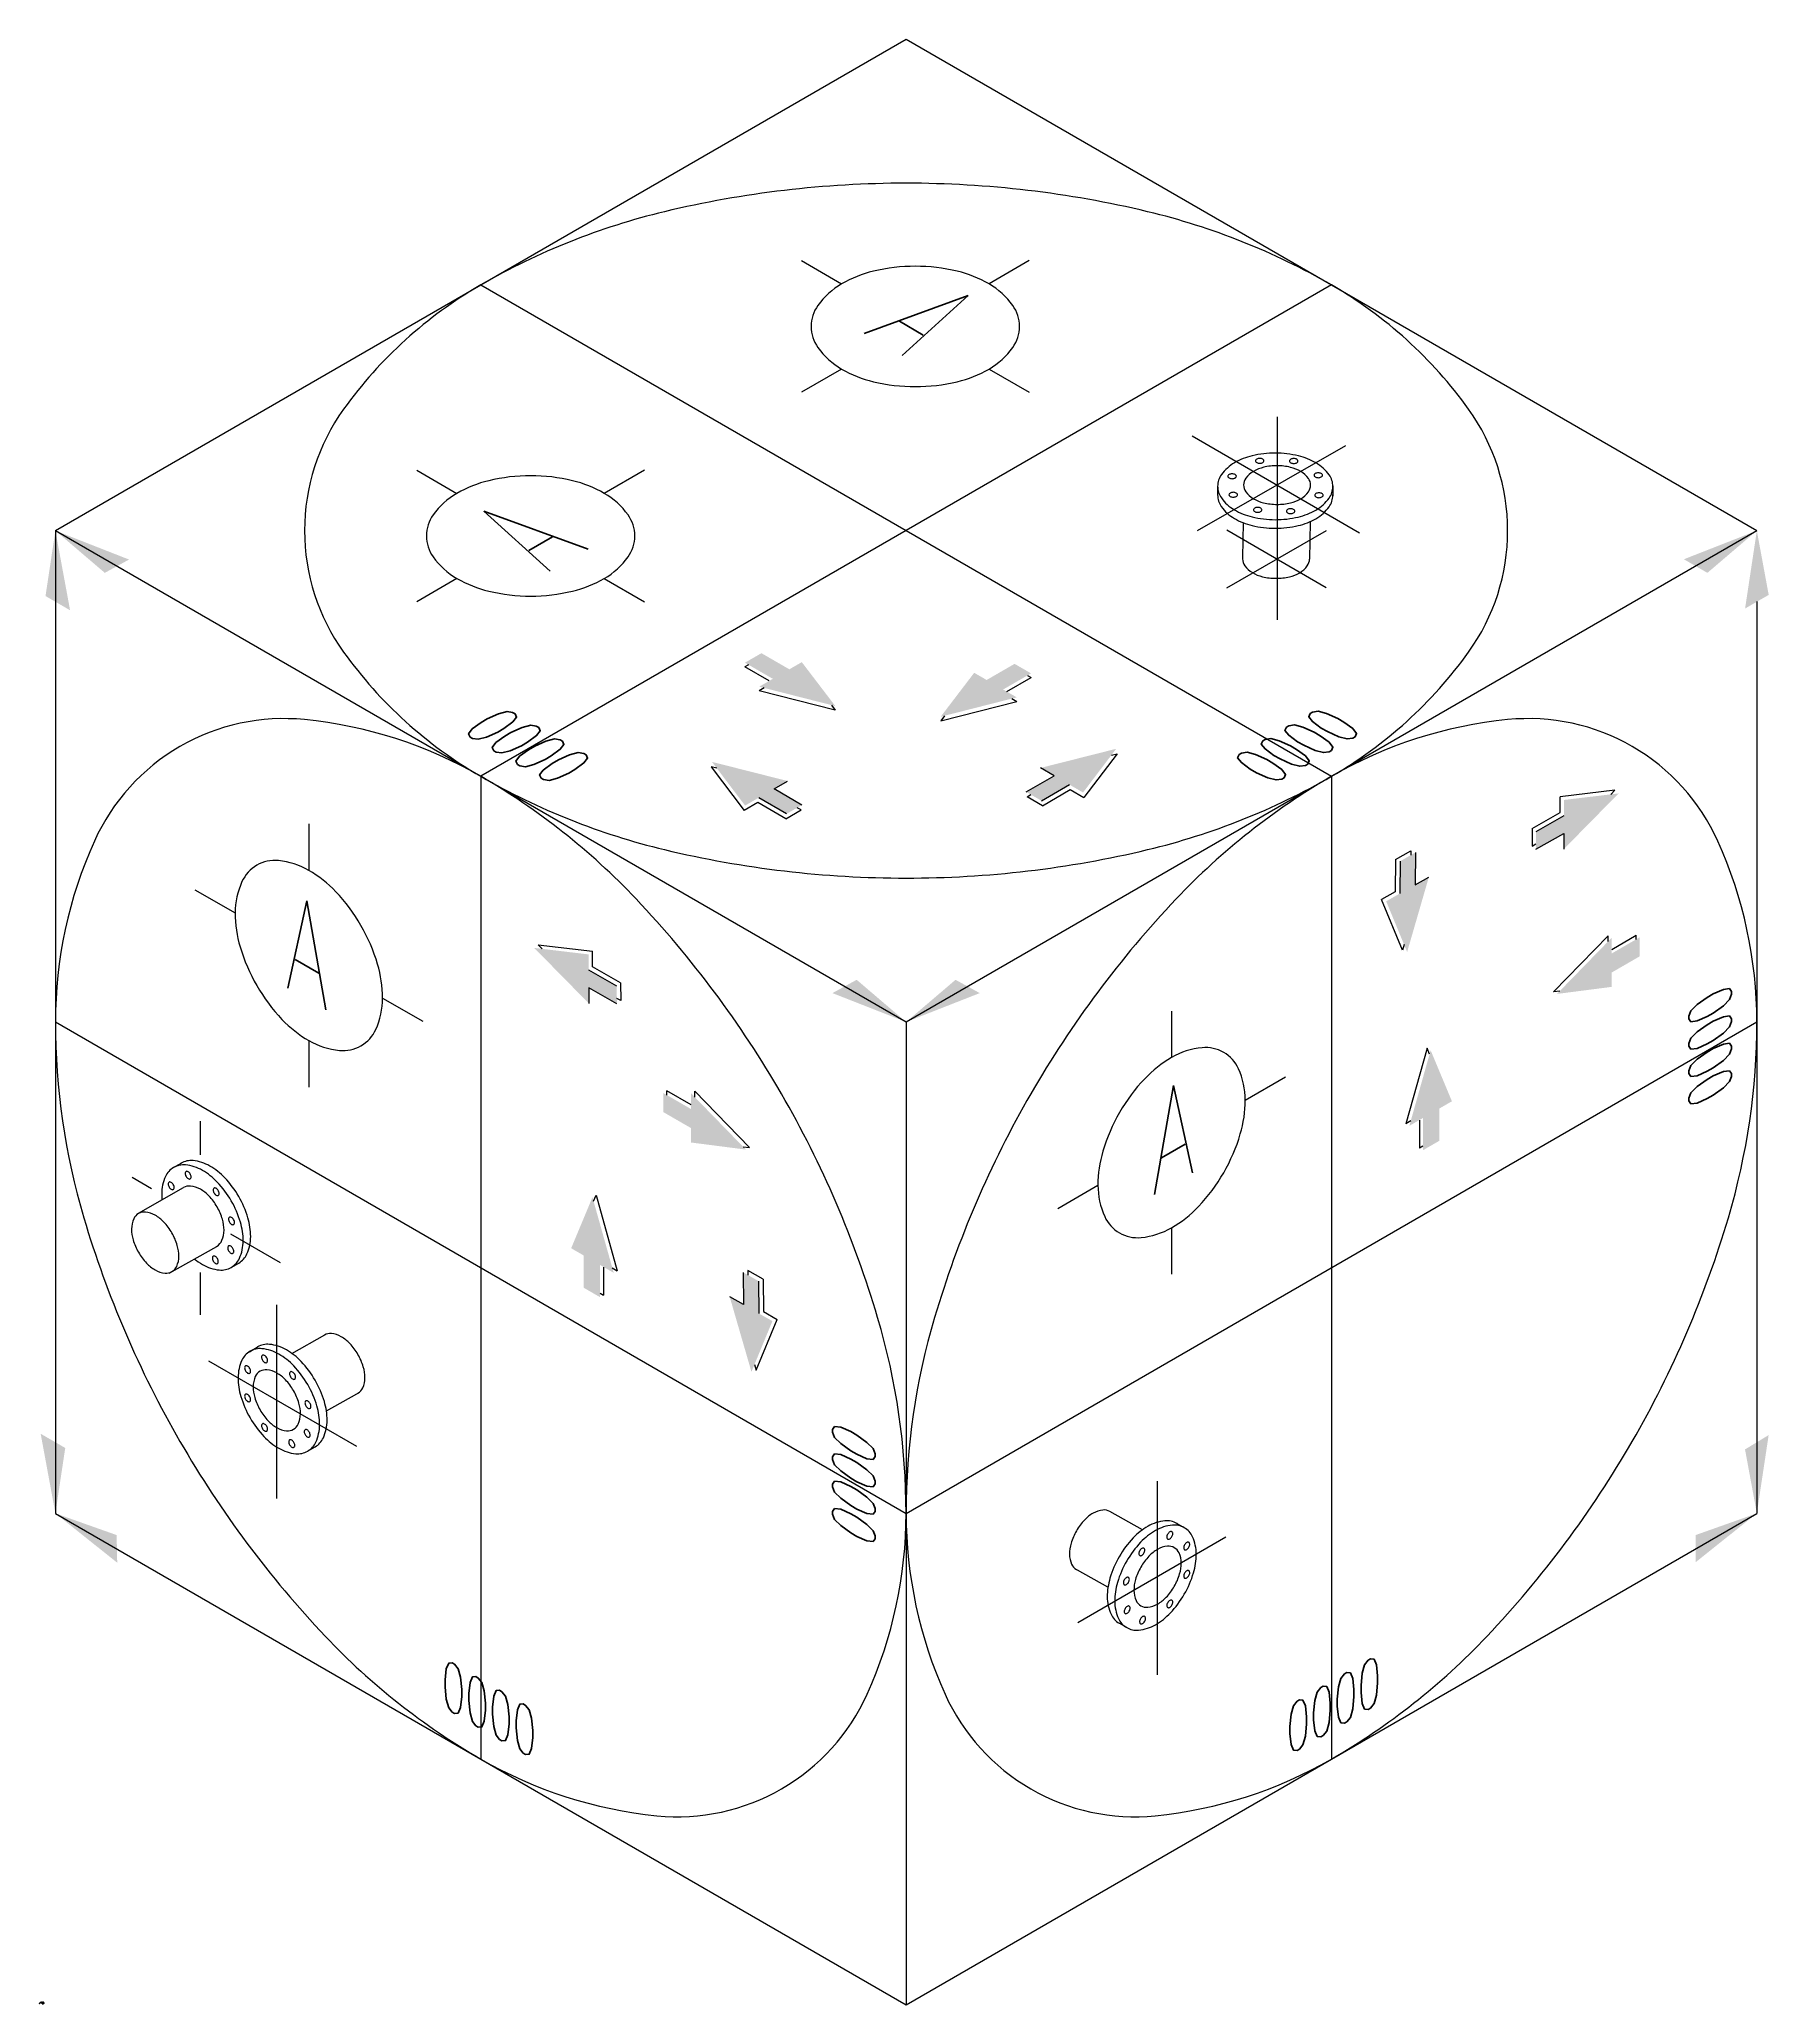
# Model space of a CAD drawing. Header units: metres. Extents: x -60290 to -52972, y 32018 to 40332.
import ezdxf
from ezdxf import colors
from ezdxf.entities.mleader import LeaderData, LeaderLine
from ezdxf.enums import TextEntityAlignment as Align
from ezdxf.math import Vec2, Vec3

# ---------------------------------------------------------------- set-up
doc = ezdxf.new("R2010")
doc.units = ezdxf.units.M
for name, pattern in [('ACAD_ISO02W100', [15, 12, -3]), ('ACAD_ISO10W100', [18, 12, -3, 0, -3]), ('DASHED2', [0.375, 0.25, -0.125]), ('JIS_02_4.0', [5.5, 4, -1.5]), ('TRAZO_Y_PUNTOX2', [50.8, 25.4, -12.7, 0, -12.7])]:
    doc.linetypes.add(name, pattern=pattern)
doc.layers.get('0').update_dxf_attribs({"plot": 0})
for name, color, linetype, lineweight in [('-Accesorios PVC', 88, 'Continuous', 20), ('-ACERO', 4, 'Continuous', 53), ('-Achurado', 251, 'Continuous', 5), ('-Acotado', 251, 'Continuous', 5), ('-Corte', 7, 'Continuous', 35), ('-Proyeccion', 85, 'ACAD_ISO02W100', 9), ('-Textos', 7, 'Continuous', 20), ('-Vista', 148, 'Continuous', 9), ('ACCESORIOS 3D', 1, 'Continuous', 15), ('ACI EJE', 8, 'DASHED2', 0), ('Arq_Cotas', 8, 'Continuous', 13), ('COLUMNAS', 4, 'Continuous', 50), ('Desagüe', 155, 'Continuous', 40), ('FIC-2ES_ACCESORIOS PROY', 250, 'Continuous', 35), ('FIC-2ES_AGUA_FRIA_PROY', 150, 'ACAD_ISO10W100', 35), ('FIC-2ES_CONCRETO 210', 251, 'Continuous', 30), ('FIC-2ES_COTAS', 30, 'Continuous', 5), ('FIC-2ES_EJES_', 1, 'TRAZO_Y_PUNTOX2', 5), ('FIC-2ES_HATCH_', 252, 'Continuous', 5), ('FIC-2ES_LINEA DESAGUE', 6, 'TRAZO_Y_PUNTOX2', 30), ('FIC-2ES_MADERA', 32, 'Continuous', 30), ('FIC-2ES_PROYECCIONES_', 1, 'JIS_02_4.0', 5), ('FIC-2ES_VEREDA', 253, 'Continuous', 5), ('FIC-3IS_ACCESORIOS_3D', 1, 'Continuous', 15), ('FIC-3IS_AGUA_FRIA_PROY', 150, 'ACAD_ISO10W100', 35), ('FIC_2ES_ACCESORIOS', 5, 'Continuous', 30), ('H-ACCESORIOS PROY', 7, 'Continuous', 35), ('ProfileEdges', 212, 'Continuous', 9)]:
    doc.layers.add(name, color=color, linetype=linetype, lineweight=lineweight)
for name, color, linetype in [('00_INDICADOR', 1, 'Continuous'), ('00_TXT-SUBTITULO', 162, 'Continuous'), ('FIC-2ES_PISOS', 151, 'Continuous'), ('FIC-2ES_TEXTO', 7, 'Continuous'), ('FIC-2ES_TUBERIAS-NUEVAS', 150, 'Continuous'), ('FIC-3IS_TEXTO', 7, 'Continuous'), ('G-TEXTOS-TITULOS', 4, 'Continuous'), ('H-MONTANTE', 7, 'Continuous'), ('H-VALVULA VERTICAL', 7, 'Continuous'), ('PROYECTO', 1, 'Continuous')]:
    doc.layers.add(name, color=color, linetype=linetype)
doc.layers.add('Observacioness', color=6, linetype='Continuous', plot=False)
doc.styles.add('-Arial Narrow', font='ARIALN.TTF')
doc.styles.add('25-TITULO', font='arialbd.ttf', dxfattribs={"height": 0.1})
doc.styles.add('ARIAL', font='arial.ttf')
doc.styles.add('CENTURY G.', font='GOTHIC.TTF')
doc.styles.add('COTAS Y DIRECTRIZ', font='ARIALN.TTF')
doc.styles.add('FIC-LETRAS', font='swissk.ttf')
doc.styles.add('ROMANS', font='romans.shx')
doc.styles.get("Standard").update_dxf_attribs({"font": 'simplex.shx'})
doc.linetypes.add('INC_LINE', pattern='A,0.7,-0.2,["I",Standard,S=0.15,R=0,X=-0.1,Y=-0.08],-0.05', length=0.95)
doc.dimstyles.new('FIC - CORTE', dxfattribs={"dimtxt": 2, "dimasz": 1, "dimexe": 1.5, "dimexo": 0.625, "dimgap": 0.9, "dimtad": 2, "dimtih": 1, "dimtoh": 1, "dimzin": 4, "dimdsep": 46, "dimtxsty": 'COTAS Y DIRECTRIZ', "dimblk": 'ARCHTICK', "dimcen": 0.9, "dimdle": 1.5, "dimclrd": 256, "dimclre": 256, "dimclrt": 7, "dimadec": 0, "dimazin": 0, "dimtfac": 1, "dimtix": 1, "dimtmove": 2, "dimatfit": 3, "dimfxl": 1, "dimlwd": 5, "dimarcsym": 0})
pattern_1 = [(45, (-60418.775484, 31846.400091), (-0.0078577241, 0.0078577241), []), (135, (-60418.775484, 31846.400091), (-0.0078577241, -0.0078577241), [])]
pattern_2 = [(315, (-60402.933838, 31951.778908), (0.0112253202, 0.0112253202), [])]
pattern_3 = [(315, (-60398.550249, 31951.778908), (0.0112253202, 0.0112253202), [])]

# ---------------------------------------------------------------- blocks, each defined once
blk = doc.blocks.new('*U119')
blk.add_line((0, -0.1), (0.1, 0))
blk.add_circle((0, 0), 0.045)
blk = doc.blocks.new('*U106')
blk.add_line((0, -0.1), (0, -0.1))
blk.add_circle((0, 0), 0.045)
blk = doc.blocks.new('*U111')
blk.add_line((0, -0.1), (0.1, 0))
blk.add_circle((0, 0), 0.045)
blk = doc.blocks.new('*U90')
blk.add_line((-0.1, 0), (0, -0.1))
blk.add_circle((0, 0), 0.045)
blk = doc.blocks.new('*U91')
for p, q in [((0, 0.2), (0, 0.1)), ((0.1, 0.1), (0.1, 0.1)), ((-0.2, 0), (-0.1, 0)), ((0, -0.2), (0, -0.1)), ((0.2, 0), (0.1, 0))]:
    blk.add_line(p, q)
blk.add_lwpolyline([(0, -0.1), (-0.1, 0), (0, 0.1), (0.1, 0)], close=True)
blk.add_lwpolyline([(0, 0), (0.1, -0.1, 1), (0.1, 0), (0.1, 0.1)], format="xyb")
blk.add_circle((0, 0), 0.0457)
blk = doc.blocks.new('*U92')
for p, q in [((-0.1, 0), (0.1, 0)), ((-0.1, 0), (-0.1, 0)), ((0.1, 0), (0.1, 0)), ((0, 0), (0, 0)), ((0.1, 0), (0, -0.1))]:
    blk.add_line(p, q)
blk = doc.blocks.new('*U85')
blk.add_line((-0.1, 0), (-0.1, 0))
blk.add_circle((0, 0), 0.045)
blk = doc.blocks.new('VC-TH')
at = {"layer": 'FIC-2ES_ACCESORIOS PROY', "true_color": 0xf00000}
blk.add_hatch(color=1, dxfattribs=at).paths.add_polyline_path([(-1, 1), (0, -3), (1, 1)])
for p, q in [((-3, -1), (-3, 1)), ((-2, -1), (-2, 1)), ((0, -3), (0, 2)), ((2, -1), (2, 1)), ((3, -1), (3, 1))]:
    blk.add_line(p, q)
for points in [[(-2, -2), (-2, 2)], [(-1, 2), (1, 2)], [(2, -2), (2, 2)]]:
    blk.add_lwpolyline(points)
at = {"layer": 'FIC-2ES_ACCESORIOS PROY', "color": 1, "true_color": 0xf00000}
blk.add_lwpolyline([(-1, 1), (0, -3), (1, 1)], close=True, dxfattribs=at)
blk = doc.blocks.new('*U94')
blk.add_line((0, -0.1), (0, -0.1))
blk.add_circle((0, 0), 0.045)
blk = doc.blocks.new('*U93')
blk.add_line((0, -0.1), (0, -0.1))
blk.add_circle((0, 0), 0.045)
blk = doc.blocks.new('*U95')
for p, q in [((-2.43, 0.91125), (-2.43, -0.91125)), ((0.91125, 2.43), (-0.91125, 2.43))]:
    blk.add_line(p, q)
at = {"ltscale": 0.05}
for q in [(0, 2.43), (-2.43, 0)]:
    blk.add_line((0, 0), q, dxfattribs=at)
blk = doc.blocks.new('*U96')
for p, q in [((-2, 1), (-2, -1)), ((-1, -2), (1, -2))]:
    blk.add_line(p, q)
at = {"ltscale": 0.05}
for q in [(-2, 0), (0, -2)]:
    blk.add_line((0, 0), q, dxfattribs=at)
blk = doc.blocks.new('CORTEEJE1')
blk.add_hatch(color=256).paths.add_polyline_path([(0, -0.5, 0.414213562), (0.5, 0, 0.414213562), (0, 0.5, 1), (0, 0, -1)])
blk.add_circle((0, 0), 0.5)
for centre, start, end in [((0, 0.25), 90, 270), ((0, -0.25), 270, 90)]:
    blk.add_arc(centre, 0.25, start, end)
blk = doc.blocks.new('A$C37835907')
at = {"xscale": 0.622, "yscale": 0.622, "zscale": 0.622}
blk.add_blockref('CORTEEJE1', (0, 0), dxfattribs=at)
blk = doc.blocks.new('_ArchTick')
at = {"color": 0, "linetype": 'ByBlock', "const_width": 0.15}
blk.add_lwpolyline([(-0.5, -0.5), (0.5, 0.5)], dxfattribs=at)
blk = doc.blocks.new('*D97')
at = {"layer": 'Defpoints', "color": 0, "transparency": 16777216}
for p in [(-60286.9, 32024.9), (-60286.9, 32024.6), (-60286.8, 32024.6)]:
    blk.add_point(p, dxfattribs=at)
at = {"layer": 'FIC-2ES_COTAS', "color": 252, "lineweight": -2, "transparency": 16777216}
for p, q in [((-60286.9, 32024.9), (-60286.8, 32024.9)), ((-60286.9, 32024.6), (-60286.8, 32024.6))]:
    blk.add_line(p, q, dxfattribs=at)
at = {"layer": 'FIC-2ES_COTAS', "color": 252, "lineweight": 5, "transparency": 16777216}
blk.add_line((-60286.8, 32024.9), (-60286.8, 32024.6), dxfattribs=at)
at = {"layer": 'FIC-2ES_COTAS', "color": 252, "lineweight": 5, "transparency": 16777216, "xscale": 0.01, "yscale": 0.01, "zscale": 0.01}
for p, rotation in [((-60286.8, 32024.9), 90), ((-60286.8, 32024.6), 270)]:
    blk.add_blockref('_ArchTick', p, dxfattribs=dict(at, rotation=rotation))
at = {"layer": 'FIC-2ES_COTAS', "color": 252, "transparency": 16777216, "insert": (-60286.8, 32024.7), "char_height": 0.03, "attachment_point": 5, "style": 'COTAS Y DIRECTRIZ'}
blk.add_mtext('.34', dxfattribs=at)
blk = doc.blocks.new('*D98')
at = {"layer": 'Defpoints', "color": 0, "transparency": 16777216}
for p in [(-60289.4, 32023.9), (-60289.4, 32023.5), (-60289.3, 32023.5)]:
    blk.add_point(p, dxfattribs=at)
at = {"layer": 'FIC-2ES_COTAS', "color": 252, "lineweight": -2, "transparency": 16777216}
for p, q in [((-60289.4, 32023.9), (-60289.3, 32023.9)), ((-60289.4, 32023.5), (-60289.3, 32023.5))]:
    blk.add_line(p, q, dxfattribs=at)
at = {"layer": 'FIC-2ES_COTAS', "color": 252, "lineweight": 5, "transparency": 16777216}
blk.add_line((-60289.3, 32023.9), (-60289.3, 32023.5), dxfattribs=at)
at = {"layer": 'FIC-2ES_COTAS', "color": 252, "lineweight": 5, "transparency": 16777216, "xscale": 0.01, "yscale": 0.01, "zscale": 0.01}
for p, rotation in [((-60289.3, 32023.9), 90), ((-60289.3, 32023.5), 270)]:
    blk.add_blockref('_ArchTick', p, dxfattribs=dict(at, rotation=rotation))
at = {"layer": 'FIC-2ES_COTAS', "color": 252, "transparency": 16777216, "insert": (-60289.3, 32023.7), "char_height": 0.03, "attachment_point": 5, "style": 'COTAS Y DIRECTRIZ'}
blk.add_mtext('.34', dxfattribs=at)
blk = doc.blocks.new('*D99')
at = {"layer": 'Defpoints', "color": 0, "transparency": 16777216}
for p in [(-60286.9, 32025), (-60286.9, 32024.9), (-60286.8, 32025)]:
    blk.add_point(p, dxfattribs=at)
at = {"layer": 'FIC-2ES_COTAS', "color": 252, "lineweight": -2, "transparency": 16777216}
for p, q in [((-60286.9, 32025), (-60286.8, 32025)), ((-60286.9, 32024.9), (-60286.8, 32024.9))]:
    blk.add_line(p, q, dxfattribs=at)
at = {"layer": 'FIC-2ES_COTAS', "color": 252, "lineweight": 5, "transparency": 16777216}
for p, q in [((-60286.8, 32025), (-60286.8, 32025)), ((-60286.8, 32024.9), (-60286.8, 32024.9))]:
    blk.add_line(p, q, dxfattribs=at)
at = {"layer": 'FIC-2ES_COTAS', "color": 252, "lineweight": 5, "transparency": 16777216, "xscale": 0.01, "yscale": 0.01, "zscale": 0.01}
for p, rotation in [((-60286.8, 32025), 90), ((-60286.8, 32024.9), 270)]:
    blk.add_blockref('_ArchTick', p, dxfattribs=dict(at, rotation=rotation))
at = {"layer": 'FIC-2ES_COTAS', "color": 252, "transparency": 16777216, "insert": (-60286.8, 32024.9), "char_height": 0.03, "attachment_point": 5, "style": 'COTAS Y DIRECTRIZ'}
blk.add_mtext('.06', dxfattribs=at)
blk = doc.blocks.new('*D100')
at = {"layer": 'Defpoints', "color": 0, "transparency": 16777216}
for p in [(-60289.4, 32023.9), (-60289.3, 32023.5), (-60289.2, 32023.5)]:
    blk.add_point(p, dxfattribs=at)
at = {"layer": 'FIC-2ES_COTAS', "color": 252, "lineweight": -2, "transparency": 16777216}
for p, q in [((-60289.4, 32023.9), (-60289.2, 32023.9)), ((-60289.3, 32023.5), (-60289.2, 32023.5))]:
    blk.add_line(p, q, dxfattribs=at)
at = {"layer": 'FIC-2ES_COTAS', "color": 252, "lineweight": 5, "transparency": 16777216}
blk.add_line((-60289.2, 32024), (-60289.2, 32023.5), dxfattribs=at)
at = {"layer": 'FIC-2ES_COTAS', "color": 252, "lineweight": 5, "transparency": 16777216, "xscale": 0.01, "yscale": 0.01, "zscale": 0.01}
for p, rotation in [((-60289.2, 32023.9), 90), ((-60289.2, 32023.5), 270)]:
    blk.add_blockref('_ArchTick', p, dxfattribs=dict(at, rotation=rotation))
at = {"layer": 'FIC-2ES_COTAS', "color": 252, "transparency": 16777216, "insert": (-60289.2, 32023.7), "char_height": 0.03, "attachment_point": 5, "style": 'COTAS Y DIRECTRIZ'}
blk.add_mtext('.40', dxfattribs=at)
blk = doc.blocks.new('CorteEJE')
for start, end in [(54.39161, 90), (234.39161, 270), (90, 125.60839)]:
    blk.add_arc((0, 0), 0.429, start, end)
at = {"extrusion": (0, 0, -1)}
blk.add_ellipse((0, 0), major_axis=(-0.25, 0), ratio=0.3211457, start_param=6.2831853, end_param=7.8539816, dxfattribs=at)
blk.add_ellipse((0, 0), major_axis=(0.25, 0), ratio=0.3211457, start_param=4.712389, end_param=7.8539816)
blk = doc.blocks.new('CORTE-HORIZONTALo')
at = {"layer": 'FIC-2ES_PROYECCIONES_'}
blk.add_hatch(color=256, dxfattribs=at).paths.add_polyline_path([(1, -3), (-1, -3), (0, -6)])
blk.add_line((0, -3), (0, 0), dxfattribs=at)
for points in [[(0, 0), (12, 0)], [(14, 0), (16, 0)]]:
    blk.add_lwpolyline(points, dxfattribs=at)
blk.add_lwpolyline([(0, -6), (1, -3), (-1, -3)], close=True, dxfattribs=at)
at = {"layer": 'FIC-2ES_PROYECCIONES_', "style": 'ARIAL'}
blk.add_attdef('A', text='', height=4, dxfattribs=at).set_placement((5, -4), align=Align.MIDDLE)
blk = doc.blocks.new('*D101')
at = {"layer": 'Defpoints', "color": 0, "transparency": 16777216}
for p in [(-60289, 32022.6), (-60288.9, 32022.6), (-60288.9, 32022.6)]:
    blk.add_point(p, dxfattribs=at)
at = {"layer": 'FIC-2ES_COTAS', "color": 252, "lineweight": 5, "transparency": 16777216}
blk.add_line((-60289.1, 32022.6), (-60288.9, 32022.6), dxfattribs=at)
at = {"layer": 'FIC-2ES_COTAS', "color": 252, "lineweight": -2, "transparency": 16777216}
for p, q in [((-60289, 32022.6), (-60289, 32022.5)), ((-60288.9, 32022.6), (-60288.9, 32022.5))]:
    blk.add_line(p, q, dxfattribs=at)
at = {"layer": 'FIC-2ES_COTAS', "color": 252, "lineweight": 5, "transparency": 16777216, "xscale": 0.01, "yscale": 0.01, "zscale": 0.01, "rotation": 180}
blk.add_blockref('_ArchTick', (-60289, 32022.6), dxfattribs=at)
at = {"layer": 'FIC-2ES_COTAS', "color": 252, "lineweight": 5, "transparency": 16777216, "xscale": 0.01, "yscale": 0.01, "zscale": 0.01}
blk.add_blockref('_ArchTick', (-60288.9, 32022.6), dxfattribs=at)
at = {"layer": 'FIC-2ES_COTAS', "color": 252, "transparency": 16777216, "insert": (-60289, 32022.5), "char_height": 0.03, "attachment_point": 5, "style": 'COTAS Y DIRECTRIZ'}
blk.add_mtext('.15', dxfattribs=at)
blk = doc.blocks.new('*D102')
at = {"layer": 'Defpoints', "color": 0, "transparency": 16777216}
for p in [(-60289.8, 32022.5), (-60289.7, 32022.7), (-60289.7, 32022.5)]:
    blk.add_point(p, dxfattribs=at)
at = {"layer": 'FIC-2ES_COTAS', "color": 252, "lineweight": -2, "transparency": 16777216}
for p, q in [((-60289.7, 32022.7), (-60289.8, 32022.7)), ((-60289.7, 32022.5), (-60289.8, 32022.5))]:
    blk.add_line(p, q, dxfattribs=at)
at = {"layer": 'FIC-2ES_COTAS', "color": 252, "lineweight": 5, "transparency": 16777216}
blk.add_line((-60289.8, 32022.7), (-60289.8, 32022.5), dxfattribs=at)
at = {"layer": 'FIC-2ES_COTAS', "color": 252, "lineweight": 5, "transparency": 16777216, "xscale": 0.01, "yscale": 0.01, "zscale": 0.01}
for p, rotation in [((-60289.8, 32022.7), 90), ((-60289.8, 32022.5), 270)]:
    blk.add_blockref('_ArchTick', p, dxfattribs=dict(at, rotation=rotation))
at = {"layer": 'FIC-2ES_COTAS', "color": 252, "transparency": 16777216, "insert": (-60289.8, 32022.6), "char_height": 0.03, "attachment_point": 5, "style": 'COTAS Y DIRECTRIZ'}
blk.add_mtext('.20', dxfattribs=at)
blk = doc.blocks.new('*D103')
at = {"layer": 'Defpoints', "color": 0, "transparency": 16777216}
for p in [(-60289.7, 32022.5), (-60289.5, 32022.5), (-60289.5, 32022.4)]:
    blk.add_point(p, dxfattribs=at)
at = {"layer": 'FIC-2ES_COTAS', "color": 252, "lineweight": -2, "transparency": 16777216}
for p, q in [((-60289.7, 32022.5), (-60289.7, 32022.4)), ((-60289.5, 32022.5), (-60289.5, 32022.4))]:
    blk.add_line(p, q, dxfattribs=at)
at = {"layer": 'FIC-2ES_COTAS', "color": 252, "lineweight": 5, "transparency": 16777216}
blk.add_line((-60289.7, 32022.4), (-60289.5, 32022.4), dxfattribs=at)
at = {"layer": 'FIC-2ES_COTAS', "color": 252, "lineweight": 5, "transparency": 16777216, "xscale": 0.01, "yscale": 0.01, "zscale": 0.01, "rotation": 180}
blk.add_blockref('_ArchTick', (-60289.7, 32022.4), dxfattribs=at)
at = {"layer": 'FIC-2ES_COTAS', "color": 252, "lineweight": 5, "transparency": 16777216, "xscale": 0.01, "yscale": 0.01, "zscale": 0.01}
blk.add_blockref('_ArchTick', (-60289.5, 32022.4), dxfattribs=at)
at = {"layer": 'FIC-2ES_COTAS', "color": 252, "transparency": 16777216, "insert": (-60289.6, 32022.4), "char_height": 0.03, "attachment_point": 5, "style": 'COTAS Y DIRECTRIZ'}
blk.add_mtext('.20', dxfattribs=at)
blk = doc.blocks.new('*D104')
at = {"layer": 'Defpoints', "color": 0, "transparency": 16777216}
for p in [(-60289.7, 32022.7), (-60289.7, 32022.5), (-60289.7, 32022.5)]:
    blk.add_point(p, dxfattribs=at)
at = {"layer": 'FIC-2ES_COTAS', "color": 252, "lineweight": -2, "transparency": 16777216}
for p, q in [((-60289.7, 32022.7), (-60289.8, 32022.7)), ((-60289.7, 32022.5), (-60289.8, 32022.5))]:
    blk.add_line(p, q, dxfattribs=at)
at = {"layer": 'FIC-2ES_COTAS', "color": 252, "lineweight": 5, "transparency": 16777216}
blk.add_line((-60289.7, 32022.7), (-60289.7, 32022.5), dxfattribs=at)
at = {"layer": 'FIC-2ES_COTAS', "color": 252, "lineweight": 5, "transparency": 16777216, "xscale": 0.01, "yscale": 0.01, "zscale": 0.01}
for p, rotation in [((-60289.7, 32022.7), 90), ((-60289.7, 32022.5), 270)]:
    blk.add_blockref('_ArchTick', p, dxfattribs=dict(at, rotation=rotation))
at = {"layer": 'FIC-2ES_COTAS', "color": 252, "transparency": 16777216, "insert": (-60289.8, 32022.6), "char_height": 0.03, "attachment_point": 5, "style": 'COTAS Y DIRECTRIZ'}
blk.add_mtext('.15', dxfattribs=at)
blk = doc.blocks.new('VALVULA 10')
at = {"layer": 'H-VALVULA VERTICAL', "linetype": 'INC_LINE', "true_color": 0xf00000}
h = blk.add_hatch(color=1, dxfattribs=at)
h.dxf.hatch_style = 1
h.paths.add_polyline_path([(-0.1, -0.2), (0, -0.2), (0, 0)])
at = {"layer": 'H-VALVULA VERTICAL', "color": 1, "true_color": 0xf00000}
blk.add_line((0, 0), (-0.1, -0.2), dxfattribs=at)
at = {"layer": 'H-VALVULA VERTICAL', "color": 1}
blk.add_line((-0.1, -0.2), (0, -0.2), dxfattribs=at)
at = {"layer": 'H-VALVULA VERTICAL', "linetype": 'Continuous'}
for p in [(0, -0.2), (0, -0.3)]:
    blk.add_line(p, (0, -0.3), dxfattribs=at)
at = {"layer": 'H-VALVULA VERTICAL'}
blk.add_circle((0, 0), 0.045, dxfattribs=at)
blk = doc.blocks.new('*U107')
for p, q in [((-5, 2), (-5, -2)), ((2, 5), (-2, 5)), ((-2, -5), (2, -5))]:
    blk.add_line(p, q)
at = {"ltscale": 0.05}
for p, q in [((0, 0), (-5, 0)), ((0, 5), (0, -5))]:
    blk.add_line(p, q, dxfattribs=at)
blk = doc.blocks.new('*U108')
for p, q in [((-2, 1), (-2, -1)), ((1, 2), (-1, 2))]:
    blk.add_line(p, q)
at = {"ltscale": 0.05}
for q in [(-2, 0), (0, 2)]:
    blk.add_line((0, 0), q, dxfattribs=at)
blk = doc.blocks.new('*U110')
h = blk.add_hatch(color=256)
h.dxf.hatch_style = 1
h.paths.add_polyline_path([(0, 0, 1), (0, 0, 1)])
blk.add_circle((0, 0), 0.061)
blk = doc.blocks.new('*U112')
at = {"layer": 'H-ACCESORIOS PROY', "linetype": 'Continuous'}
blk.add_line((-0.1, 0.1), (0, 0.1), dxfattribs=at)
at = {"layer": 'H-ACCESORIOS PROY'}
blk.add_circle((-0.1, 0), 0.045, dxfattribs=at)
blk = doc.blocks.new('*U113')
for p, q in [((2.43, -0.91125), (2.43, 0.91125)), ((-0.91125, -2.43), (0.91125, -2.43))]:
    blk.add_line(p, q)
at = {"ltscale": 0.05}
for q in [(2.43, 0), (0, -2.43)]:
    blk.add_line((0, 0), q, dxfattribs=at)
blk = doc.blocks.new('*U89')
for p, q in [((-5, 2), (-5, -2)), ((2, 5), (-2, 5)), ((5, -2), (5, 2))]:
    blk.add_line(p, q)
at = {"ltscale": 0.05}
for p, q in [((5, 0), (-5, 0)), ((0, 0), (0, 5))]:
    blk.add_line(p, q, dxfattribs=at)
blk = doc.blocks.new('*U114')
for p, q in [((-2, -1), (-2, 1)), ((-1, 2), (1, 2))]:
    blk.add_line(p, q)
at = {"ltscale": 0.05}
for q in [(-2, 0), (0, 2)]:
    blk.add_line((0, 0), q, dxfattribs=at)
blk = doc.blocks.new('*U115')
for p, q in [((-0.1, 0), (0.1, 0)), ((-0.1, 0), (-0.1, 0)), ((0.1, 0), (0, 0.1)), ((0, 0), (0, 0)), ((0.1, 0), (0.1, 0))]:
    blk.add_line(p, q)
blk = doc.blocks.new('trampa p')
at = {"layer": 'Desagüe', "ltscale": 0.015}
blk.add_line((0, 0), (0, 0), dxfattribs=at)
blk.add_line((0, 0), (0, 0), dxfattribs=at)
blk.add_line((0, 0), (0, 0), dxfattribs=at)
blk.add_line((0, 0), (0, 0), dxfattribs=at)
blk.add_line((0, 0), (0, 0), dxfattribs=at)
blk.add_line((0, 0), (0, 0), dxfattribs=at)
for radius, start, end in [(0.0439, 198.0719, 342.1689), (0.012, 0, 90)]:
    blk.add_arc((0, 0), radius, start, end, dxfattribs=at)
blk = doc.blocks.new('*U116')
for p, q in [((-0.1, 0), (0.1, 0)), ((-0.1, 0), (-0.1, 0)), ((0, 0), (0, 0)), ((0.1, 0), (0.1, 0)), ((0.1, 0), (0, -0.1))]:
    blk.add_line(p, q)
blk = doc.blocks.new('H-C90-ISO-01')
at = {"layer": 'FIC-3IS_ACCESORIOS_3D', "lineweight": 15}
blk.add_line((0, 0), (0, 0), dxfattribs=at)
blk.add_line((0, 0), (0, 0), dxfattribs=at)
blk.add_line((0, 0), (0, 0), dxfattribs=at)
blk.add_line((0, 0), (0, 0), dxfattribs=at)
blk.add_line((0, 0), (0, 0), dxfattribs=at)
blk.add_line((0, 0), (0, 0), dxfattribs=at)
blk.add_line((0, 0), (0, 0), dxfattribs=at)
blk.add_line((0, 0), (0, 0), dxfattribs=at)
blk.add_line((0, 0), (0, 0), dxfattribs=at)
blk.add_line((0, 0), (0, 0), dxfattribs=at)
for radius, start, end in [(0.049, 0, 120), (0.089, 281.4412, 329.9051), (0.0211, 168.6471, 236.7999)]:
    blk.add_arc((0, 0), radius, start, end, dxfattribs=at)
blk.add_ellipse((0, 0), major_axis=(0.0152, -0.0378), ratio=0.586515, dxfattribs=at)
for points, knots in [([(0, 0), (0, 0), (0, 0), (0, 0), (0, 0), (0, 0), (0, 0), (0, 0), (0, 0), (0, 0)], [0.025807, 0.025807, 0.025807, 0.025807, 0.638249, 0.638249, 1.89385, 1.89385, 3.143116, 3.143116, 3.273269, 3.273269, 3.273269, 3.273269]), ([(0, 0), (0, 0), (0, 0), (0, 0), (0, 0), (0, 0), (0, 0), (0, 0)], [0.186641, 0.186641, 0.186641, 0.186641, 0.638249, 0.638249, 1.89385, 1.89385, 3.12421, 3.12421, 3.12421, 3.12421]), ([(0, 0), (0, 0), (0, 0), (0, 0), (0, 0), (0, 0), (0, 0), (0, 0), (0, 0), (0, 0), (0, 0), (0, 0), (0, 0), (0, 0)], [0, 0, 0, 0, 0.638249, 0.638249, 1.89385, 1.89385, 3.143116, 3.143116, 4.392383, 4.392383, 5.64165, 5.64165, 6.283185, 6.283185, 6.283185, 6.283185]), ([(0, 0), (0, 0), (0, 0), (0, 0), (0, 0), (0, 0), (0, 0), (0, 0), (0, 0), (0, 0), (0, 0), (0, 0), (0, 0)], [6.264194, 6.264194, 6.264194, 6.264194, 6.283185, 6.283185, 6.283185, 6.921434, 6.921434, 8.177035, 8.177035, 9.426302, 9.426302, 9.977352, 9.977352, 9.977352, 9.977352]), ([(0, 0), (0, 0), (0, 0), (0, 0), (0, 0), (0, 0), (0, 0), (0, 0)], [6.473178, 6.473178, 6.473178, 6.473178, 6.921434, 6.921434, 8.177035, 8.177035, 9.388551, 9.388551, 9.388551, 9.388551]), ([(0, 0), (0, 0), (0, 0), (0, 0), (0, 0), (0, 0), (0, 0), (0, 0), (0, 0), (0, 0), (0, 0)], [6.245872, 6.245872, 6.245872, 6.245872, 6.283185, 6.283185, 6.283185, 6.921434, 6.921434, 8.177035, 8.177035, 9.388551, 9.388551, 9.388551, 9.388551])]:
    blk.add_open_spline(points, degree=3, knots=knots, dxfattribs=at)
blk = doc.blocks.new('H-TEE-ISO-04')
at = {"layer": 'ACCESORIOS 3D'}
blk.add_line((0, 0), (0, 0), dxfattribs=at)
blk.add_line((0, 0), (0, 0), dxfattribs=at)
blk.add_line((0, 0), (0, 0), dxfattribs=at)
blk.add_line((0, 0), (0, 0), dxfattribs=at)
blk.add_line((0, 0), (0, 0), dxfattribs=at)
blk.add_line((0, 0), (0, 0), dxfattribs=at)
blk.add_line((0, 0), (0, 0), dxfattribs=at)
blk.add_line((0, 0), (0, 0), dxfattribs=at)
blk.add_line((0, 0), (0, 0), dxfattribs=at)
blk.add_line((0, 0), (0, 0), dxfattribs=at)
blk.add_line((0, 0), (0, 0), dxfattribs=at)
blk.add_line((0, 0), (0, 0), dxfattribs=at)
blk.add_line((0, 0), (0, 0), dxfattribs=at)
blk.add_line((0, 0), (0, 0), dxfattribs=at)
for radius, start, end in [(0.0733, 59.7063, 91.3978), (0.0516, 245.2499, 254.7197), (0.0128, 330.0367, 27.2728), (0.0212, 283.9228, 359.1598), (0.0211, 183.2001, 251.3529), (0.0525, 43.1305, 49.675)]:
    blk.add_arc((0, 0), radius, start, end, dxfattribs=at)
at = {"layer": 'ACCESORIOS 3D', "extrusion": (0, 0, -1)}
blk.add_ellipse((0, 0), major_axis=(-0.024, -0.0329), ratio=0.586515, dxfattribs=at)
at = {"layer": 'ACCESORIOS 3D'}
for points, knots in [([(0, 0), (0, 0), (0, 0), (0, 0), (0, 0), (0, 0), (0, 0), (0, 0), (0, 0), (0, 0), (0, 0), (0, 0), (0, 0), (0, 0), (0, 0)], [5.580376, 5.580376, 5.580376, 5.580376, 5.64165, 5.64165, 6.283185, 6.283185, 6.283185, 6.921434, 6.921434, 8.177035, 8.177035, 9.426302, 9.426302, 9.977352, 9.977352, 9.977352, 9.977352]), ([(0, 0), (0, 0), (0, 0), (0, 0), (0, 0), (0, 0), (0, 0), (0, 0), (0, 0), (0, 0), (0, 0)], [6.245872, 6.245872, 6.245872, 6.245872, 6.283185, 6.283185, 6.283185, 6.921434, 6.921434, 8.177035, 8.177035, 9.388551, 9.388551, 9.388551, 9.388551]), ([(0, 0), (0, 0), (0, 0), (0, 0), (0, 0), (0, 0), (0, 0), (0, 0)], [6.313795, 6.313795, 6.313795, 6.313795, 6.921434, 6.921434, 8.177035, 8.177035, 9.099225, 9.099225, 9.099225, 9.099225]), ([(0, 0), (0, 0), (0, 0), (0, 0), (0, 0), (0, 0), (0, 0), (0, 0), (0, 0), (0, 0), (0, 0), (0, 0), (0, 0)], [5.75086, 5.75086, 5.75086, 5.75086, 6.283185, 6.283185, 6.283185, 6.921434, 6.921434, 8.177035, 8.177035, 9.426302, 9.426302, 9.466218, 9.466218, 9.466218, 9.466218]), ([(0, 0), (0, 0), (0, 0), (0, 0), (0, 0), (0, 0), (0, 0), (0, 0), (0, 0), (0, 0), (0, 0)], [6.245872, 6.245872, 6.245872, 6.245872, 6.283185, 6.283185, 6.283185, 6.921434, 6.921434, 8.177035, 8.177035, 9.388551, 9.388551, 9.388551, 9.388551]), ([(0, 0), (0, 0), (0, 0), (0, 0), (0, 0), (0, 0), (0, 0), (0, 0), (0, 0), (0, 0), (0, 0)], [6.245872, 6.245872, 6.245872, 6.245872, 6.283185, 6.283185, 6.283185, 6.921434, 6.921434, 8.177035, 8.177035, 9.388551, 9.388551, 9.388551, 9.388551]), ([(0, 0), (0, 0), (0, 0), (0, 0), (0, 0), (0, 0), (0, 0), (0, 0), (0, 0), (0, 0), (0, 0)], [6.245872, 6.245872, 6.245872, 6.245872, 6.283185, 6.283185, 6.283185, 6.921434, 6.921434, 8.177035, 8.177035, 9.388551, 9.388551, 9.388551, 9.388551]), ([(0, 0), (0, 0), (0, 0), (0, 0), (0, 0), (0, 0), (0, 0), (0, 0), (0, 0), (0, 0)], [0.025807, 0.025807, 0.025807, 0.025807, 0.638249, 0.638249, 1.89385, 1.89385, 3.143116, 3.143116, 3.273269, 3.273269, 3.273269, 3.273269]), ([(0, 0), (0, 0), (0, 0), (0, 0), (0, 0), (0, 0), (0, 0), (0, 0), (0, 0), (0, 0), (0, 0), (0, 0), (0, 0), (0, 0)], [0, 0, 0, 0, 0.638249, 0.638249, 1.89385, 1.89385, 3.143116, 3.143116, 4.392383, 4.392383, 5.64165, 5.64165, 6.283185, 6.283185, 6.283185, 6.283185])]:
    blk.add_open_spline(points, degree=3, knots=knots, dxfattribs=at)
blk = doc.blocks.new('H-C90-ISO-04')
at = {"layer": 'FIC-3IS_ACCESORIOS_3D', "lineweight": 15}
blk.add_line((0, 0), (0, 0), dxfattribs=at)
blk.add_line((0, 0), (0, 0), dxfattribs=at)
blk.add_line((0, 0), (0, 0), dxfattribs=at)
blk.add_line((0, 0), (0, 0), dxfattribs=at)
blk.add_line((0, 0), (0, 0), dxfattribs=at)
blk.add_line((0, 0), (0, 0), dxfattribs=at)
blk.add_line((0, 0), (0, 0), dxfattribs=at)
blk.add_line((0, 0), (0, 0), dxfattribs=at)
blk.add_line((0, 0), (0, 0), dxfattribs=at)
blk.add_line((0, 0), (0, 0), dxfattribs=at)
blk.add_line((0, 0), (0, 0), dxfattribs=at)
blk.add_line((0, 0), (0, 0), dxfattribs=at)
for radius, start, end in [(0.035, 180, 240), (0.049, 180, 240), (0.0516, 5.2499, 14.7197), (0.0525, 163.1305, 169.675), (0.0962, 99.0323, 138.8218)]:
    blk.add_arc((0, 0), radius, start, end, dxfattribs=at)
at = {"layer": 'FIC-3IS_ACCESORIOS_3D', "lineweight": 15, "extrusion": (0, 0, -1)}
for major_axis in [(0.0405, -0.0043), (-0.0152, -0.0378)]:
    blk.add_ellipse((0, 0), major_axis=major_axis, ratio=0.586515, dxfattribs=at)
at = {"layer": 'FIC-3IS_ACCESORIOS_3D', "lineweight": 15}
for points, knots in [([(0, 0), (0, 0), (0, 0), (0, 0), (0, 0), (0, 0), (0, 0), (0, 0), (0, 0), (0, 0), (0, 0), (0, 0), (0, 0), (0, 0)], [0, 0, 0, 0, 0.638249, 0.638249, 1.89385, 1.89385, 3.143116, 3.143116, 4.392383, 4.392383, 5.64165, 5.64165, 6.283185, 6.283185, 6.283185, 6.283185]), ([(0, 0), (0, 0), (0, 0), (0, 0), (0, 0), (0, 0), (0, 0), (0, 0), (0, 0), (0, 0), (0, 0)], [6.245872, 6.245872, 6.245872, 6.245872, 6.283185, 6.283185, 6.283185, 6.921434, 6.921434, 8.177035, 8.177035, 9.388551, 9.388551, 9.388551, 9.388551]), ([(0, 0), (0, 0), (0, 0), (0, 0), (0, 0), (0, 0), (0, 0), (0, 0), (0, 0), (0, 0), (0, 0)], [6.245872, 6.245872, 6.245872, 6.245872, 6.283185, 6.283185, 6.283185, 6.921434, 6.921434, 8.177035, 8.177035, 9.335447, 9.335447, 9.335447, 9.335447]), ([(0, 0), (0, 0), (0, 0), (0, 0), (0, 0), (0, 0), (0, 0), (0, 0), (0, 0), (0, 0)], [0.025807, 0.025807, 0.025807, 0.025807, 0.638249, 0.638249, 1.89385, 1.89385, 3.143116, 3.143116, 3.273269, 3.273269, 3.273269, 3.273269]), ([(0, 0), (0, 0), (0, 0), (0, 0), (0, 0), (0, 0), (0, 0), (0, 0)], [0.186641, 0.186641, 0.186641, 0.186641, 0.638249, 0.638249, 1.89385, 1.89385, 3.12421, 3.12421, 3.12421, 3.12421]), ([(0, 0), (0, 0), (0, 0), (0, 0), (0, 0), (0, 0), (0, 0), (0, 0), (0, 0), (0, 0), (0, 0), (0, 0), (0, 0), (0, 0)], [0, 0, 0, 0, 0.638249, 0.638249, 1.89385, 1.89385, 3.143116, 3.143116, 4.392383, 4.392383, 5.64165, 5.64165, 6.283185, 6.283185, 6.283185, 6.283185])]:
    blk.add_open_spline(points, degree=3, knots=knots, dxfattribs=at)
blk = doc.blocks.new('H-TEE-ISO-01')
at = {"layer": 'ACCESORIOS 3D'}
blk.add_line((0, 0), (0, 0), dxfattribs=at)
blk.add_line((0, 0), (0, 0), dxfattribs=at)
blk.add_line((0, 0), (0, 0), dxfattribs=at)
blk.add_line((0, 0), (0, 0), dxfattribs=at)
blk.add_line((0, 0), (0, 0), dxfattribs=at)
blk.add_line((0, 0), (0, 0), dxfattribs=at)
blk.add_line((0, 0), (0, 0), dxfattribs=at)
blk.add_line((0, 0), (0, 0), dxfattribs=at)
blk.add_line((0, 0), (0, 0), dxfattribs=at)
blk.add_line((0, 0), (0, 0), dxfattribs=at)
blk.add_line((0, 0), (0, 0), dxfattribs=at)
blk.add_line((0, 0), (0, 0), dxfattribs=at)
blk.add_line((0, 0), (0, 0), dxfattribs=at)
blk.add_line((0, 0), (0, 0), dxfattribs=at)
for radius, start, end in [(0.0211, 288.6471, 356.7999), (0.0516, 285.2803, 294.7501), (0.0212, 180.8402, 256.0772), (0.0128, 152.7272, 209.9633), (0.0733, 88.6022, 120.2937), (0.0525, 130.325, 136.8695)]:
    blk.add_arc((0, 0), radius, start, end, dxfattribs=at)
blk.add_ellipse((0, 0), major_axis=(0.024, -0.0329), ratio=0.586515, dxfattribs=at)
for points, knots in [([(0, 0), (0, 0), (0, 0), (0, 0), (0, 0), (0, 0), (0, 0), (0, 0), (0, 0), (0, 0), (0, 0)], [6.245872, 6.245872, 6.245872, 6.245872, 6.283185, 6.283185, 6.283185, 6.921434, 6.921434, 8.177035, 8.177035, 9.388551, 9.388551, 9.388551, 9.388551]), ([(0, 0), (0, 0), (0, 0), (0, 0), (0, 0), (0, 0), (0, 0), (0, 0), (0, 0), (0, 0), (0, 0)], [6.245872, 6.245872, 6.245872, 6.245872, 6.283185, 6.283185, 6.283185, 6.921434, 6.921434, 8.177035, 8.177035, 9.388551, 9.388551, 9.388551, 9.388551]), ([(0, 0), (0, 0), (0, 0), (0, 0), (0, 0), (0, 0), (0, 0), (0, 0), (0, 0), (0, 0), (0, 0), (0, 0), (0, 0), (0, 0), (0, 0)], [5.580376, 5.580376, 5.580376, 5.580376, 5.64165, 5.64165, 6.283185, 6.283185, 6.283185, 6.921434, 6.921434, 8.177035, 8.177035, 9.426302, 9.426302, 9.977352, 9.977352, 9.977352, 9.977352]), ([(0, 0), (0, 0), (0, 0), (0, 0), (0, 0), (0, 0), (0, 0), (0, 0), (0, 0), (0, 0), (0, 0)], [6.245872, 6.245872, 6.245872, 6.245872, 6.283185, 6.283185, 6.283185, 6.921434, 6.921434, 8.177035, 8.177035, 9.388551, 9.388551, 9.388551, 9.388551]), ([(0, 0), (0, 0), (0, 0), (0, 0), (0, 0), (0, 0), (0, 0), (0, 0), (0, 0), (0, 0), (0, 0)], [6.245872, 6.245872, 6.245872, 6.245872, 6.283185, 6.283185, 6.283185, 6.921434, 6.921434, 8.177035, 8.177035, 9.388551, 9.388551, 9.388551, 9.388551]), ([(0, 0), (0, 0), (0, 0), (0, 0), (0, 0), (0, 0), (0, 0), (0, 0), (0, 0), (0, 0)], [0.025807, 0.025807, 0.025807, 0.025807, 0.638249, 0.638249, 1.89385, 1.89385, 3.143116, 3.143116, 3.273269, 3.273269, 3.273269, 3.273269]), ([(0, 0), (0, 0), (0, 0), (0, 0), (0, 0), (0, 0), (0, 0), (0, 0), (0, 0), (0, 0), (0, 0), (0, 0), (0, 0)], [5.75086, 5.75086, 5.75086, 5.75086, 6.283185, 6.283185, 6.283185, 6.921434, 6.921434, 8.177035, 8.177035, 9.426302, 9.426302, 9.466218, 9.466218, 9.466218, 9.466218]), ([(0, 0), (0, 0), (0, 0), (0, 0), (0, 0), (0, 0), (0, 0), (0, 0)], [6.313795, 6.313795, 6.313795, 6.313795, 6.921434, 6.921434, 8.177035, 8.177035, 9.099225, 9.099225, 9.099225, 9.099225]), ([(0, 0), (0, 0), (0, 0), (0, 0), (0, 0), (0, 0), (0, 0), (0, 0), (0, 0), (0, 0), (0, 0), (0, 0), (0, 0), (0, 0)], [0, 0, 0, 0, 0.638249, 0.638249, 1.89385, 1.89385, 3.143116, 3.143116, 4.392383, 4.392383, 5.64165, 5.64165, 6.283185, 6.283185, 6.283185, 6.283185])]:
    blk.add_open_spline(points, degree=3, knots=knots, dxfattribs=at)
blk = doc.blocks.new('H-C90-ISO-09')
at = {"layer": 'FIC-3IS_ACCESORIOS_3D'}
blk.add_line((0, 0), (0, 0), dxfattribs=at)
blk.add_line((0, 0), (0, 0), dxfattribs=at)
blk.add_line((0, 0), (0, 0), dxfattribs=at)
blk.add_line((0, 0), (0, 0), dxfattribs=at)
blk.add_line((0, 0), (0, 0), dxfattribs=at)
blk.add_line((0, 0), (0, 0), dxfattribs=at)
blk.add_line((0, 0), (0, 0), dxfattribs=at)
blk.add_line((0, 0), (0, 0), dxfattribs=at)
blk.add_line((0, 0), (0, 0), dxfattribs=at)
blk.add_line((0, 0), (0, 0), dxfattribs=at)
for radius, start, end in [(0.089, 41.4412, 89.9051), (0.049, 120, 240), (0.0211, 288.6471, 356.7999)]:
    blk.add_arc((0, 0), radius, start, end, dxfattribs=at)
blk.add_ellipse((0, 0), major_axis=(0.0251, 0.0321), ratio=0.586515, dxfattribs=at)
for points, knots in [([(0, 0), (0, 0), (0, 0), (0, 0), (0, 0), (0, 0), (0, 0), (0, 0), (0, 0), (0, 0), (0, 0), (0, 0), (0, 0)], [6.264194, 6.264194, 6.264194, 6.264194, 6.283185, 6.283185, 6.283185, 6.921434, 6.921434, 8.177035, 8.177035, 9.426302, 9.426302, 9.977352, 9.977352, 9.977352, 9.977352]), ([(0, 0), (0, 0), (0, 0), (0, 0), (0, 0), (0, 0), (0, 0), (0, 0)], [6.473178, 6.473178, 6.473178, 6.473178, 6.921434, 6.921434, 8.177035, 8.177035, 9.388551, 9.388551, 9.388551, 9.388551]), ([(0, 0), (0, 0), (0, 0), (0, 0), (0, 0), (0, 0), (0, 0), (0, 0), (0, 0), (0, 0)], [0.025807, 0.025807, 0.025807, 0.025807, 0.638249, 0.638249, 1.89385, 1.89385, 3.143116, 3.143116, 3.273269, 3.273269, 3.273269, 3.273269]), ([(0, 0), (0, 0), (0, 0), (0, 0), (0, 0), (0, 0), (0, 0), (0, 0), (0, 0), (0, 0), (0, 0)], [6.245872, 6.245872, 6.245872, 6.245872, 6.283185, 6.283185, 6.283185, 6.921434, 6.921434, 8.177035, 8.177035, 9.388551, 9.388551, 9.388551, 9.388551]), ([(0, 0), (0, 0), (0, 0), (0, 0), (0, 0), (0, 0), (0, 0), (0, 0)], [0.186641, 0.186641, 0.186641, 0.186641, 0.638249, 0.638249, 1.89385, 1.89385, 3.12421, 3.12421, 3.12421, 3.12421]), ([(0, 0), (0, 0), (0, 0), (0, 0), (0, 0), (0, 0), (0, 0), (0, 0), (0, 0), (0, 0), (0, 0), (0, 0), (0, 0), (0, 0)], [0, 0, 0, 0, 0.638249, 0.638249, 1.89385, 1.89385, 3.143116, 3.143116, 4.392383, 4.392383, 5.64165, 5.64165, 6.283185, 6.283185, 6.283185, 6.283185])]:
    blk.add_open_spline(points, degree=3, knots=knots, dxfattribs=at)
blk = doc.blocks.new('H-VALV.GLOBO-ISO-01')
at = {"layer": 'FIC-3IS_ACCESORIOS_3D', "lineweight": 15}
blk.add_line((0, 0), (0, 0), dxfattribs=at)
blk.add_line((0, 0), (0, 0), dxfattribs=at)
blk.add_line((0, 0), (0, 0), dxfattribs=at)
blk.add_line((0, 0), (0, 0), dxfattribs=at)
blk.add_line((0, 0), (0, 0), dxfattribs=at)
blk.add_line((0, 0), (0, 0), dxfattribs=at)
blk.add_line((0, 0), (0, 0), dxfattribs=at)
blk.add_line((0, 0), (0, 0), dxfattribs=at)
blk.add_line((0, 0), (0, 0), dxfattribs=at)
blk.add_line((0, 0), (0, 0), dxfattribs=at)
blk.add_line((0, 0), (0, 0), dxfattribs=at)
blk.add_line((0, 0), (0, 0), dxfattribs=at)
blk.add_line((0, 0), (0, 0), dxfattribs=at)
blk.add_line((0, 0), (0, 0), dxfattribs=at)
blk.add_line((0, 0), (0, 0), dxfattribs=at)
blk.add_line((0, 0), (0, 0), dxfattribs=at)
blk.add_line((0, 0), (0, 0), dxfattribs=at)
blk.add_line((0, 0), (0, 0), dxfattribs=at)
blk.add_line((0, 0), (0, 0), dxfattribs=at)
blk.add_line((0, 0), (0, 0), dxfattribs=at)
blk.add_line((0, 0), (0, 0), dxfattribs=at)
blk.add_line((0, 0), (0, 0), dxfattribs=at)
blk.add_line((0, 0), (0, 0), dxfattribs=at)
blk.add_line((0, 0), (0, 0), dxfattribs=at)
blk.add_line((0, 0), (0, 0), dxfattribs=at)
blk.add_line((0, 0), (0, 0), dxfattribs=at)
blk.add_line((0, 0), (0, 0), dxfattribs=at)
blk.add_line((0, 0), (0, 0), dxfattribs=at)
blk.add_line((0, 0), (0, 0), dxfattribs=at)
blk.add_line((0, 0), (0, 0), dxfattribs=at)
blk.add_line((0, 0), (0, 0), dxfattribs=at)
for points in [[(0, 0, 0.192246), (0, 0, 0.192246)], [(0, 0, 0.178946), (0, 0, 0.178946)], [(0, 0, 0.192246), (0, 0)], [(0, 0, 0.250668), (0, 0)], [(0, 0, 0.516407), (0, 0)], [(0, 0, 0.250668), (0, 0)], [(0, 0, 0.516407), (0, 0, 0.516407)], [(0, 0, 0.267949), (0, 0, 0.267949), (0, 0, 0.267949), (0, 0, 0.267949)]]:
    blk.add_lwpolyline(points, format="xyb", dxfattribs=at)
blk.add_lwpolyline([(0, 0, 0.57735), (0, 0, 0.267949), (0, 0, 0.57735), (0, 0, 0.267949)], format="xyb", close=True, dxfattribs=at)
for radius, start, end in [(0.211, 177.0046, 195.9076), (0.054, 250.325, 256.8695), (0.0888, 94.0966, 145.8735), (0.053, 45.2803, 54.7501), (0.0217, 48.6471, 116.7999)]:
    blk.add_arc((0, 0), radius, start, end, dxfattribs=at)
for major_axis in [(-0.0414, 0.0059), (0.017, 0.0382)]:
    blk.add_ellipse((0, 0), major_axis=major_axis, ratio=0.586515, dxfattribs=at)
for points, knots in [([(0, 0), (0, 0), (0, 0), (0, 0), (0, 0), (0, 0), (0, 0), (0, 0)], [0.186641, 0.186641, 0.186641, 0.186641, 0.638249, 0.638249, 1.89385, 1.89385, 3.12421, 3.12421, 3.12421, 3.12421]), ([(0, 0), (0, 0), (0, 0), (0, 0), (0, 0), (0, 0), (0, 0), (0, 0)], [6.473178, 6.473178, 6.473178, 6.473178, 6.921434, 6.921434, 8.177035, 8.177035, 9.388551, 9.388551, 9.388551, 9.388551]), ([(0, 0), (0, 0), (0, 0), (0, 0), (0, 0), (0, 0), (0, 0), (0, 0), (0, 0), (0, 0)], [0.025807, 0.025807, 0.025807, 0.025807, 0.638249, 0.638249, 1.89385, 1.89385, 3.143116, 3.143116, 3.273269, 3.273269, 3.273269, 3.273269]), ([(0, 0), (0, 0), (0, 0), (0, 0), (0, 0), (0, 0), (0, 0), (0, 0), (0, 0), (0, 0), (0, 0), (0, 0), (0, 0)], [6.264194, 6.264194, 6.264194, 6.264194, 6.283185, 6.283185, 6.283185, 6.921434, 6.921434, 8.177035, 8.177035, 9.426302, 9.426302, 9.977352, 9.977352, 9.977352, 9.977352]), ([(0, 0), (0, 0), (0, 0), (0, 0), (0, 0), (0, 0), (0, 0), (0, 0), (0, 0), (0, 0), (0, 0)], [6.245872, 6.245872, 6.245872, 6.245872, 6.283185, 6.283185, 6.283185, 6.921434, 6.921434, 8.177035, 8.177035, 9.335447, 9.335447, 9.335447, 9.335447]), ([(0, 0), (0, 0), (0, 0), (0, 0), (0, 0), (0, 0), (0, 0), (0, 0), (0, 0), (0, 0), (0, 0)], [6.245872, 6.245872, 6.245872, 6.245872, 6.283185, 6.283185, 6.283185, 6.921434, 6.921434, 8.177035, 8.177035, 9.388551, 9.388551, 9.388551, 9.388551]), ([(0, 0), (0, 0), (0, 0), (0, 0), (0, 0), (0, 0), (0, 0), (0, 0), (0, 0), (0, 0), (0, 0)], [6.245872, 6.245872, 6.245872, 6.245872, 6.283185, 6.283185, 6.283185, 6.921434, 6.921434, 8.177035, 8.177035, 9.388551, 9.388551, 9.388551, 9.388551]), ([(0, 0), (0, 0), (0, 0), (0, 0), (0, 0), (0, 0), (0, 0), (0, 0), (0, 0), (0, 0), (0, 0), (0, 0), (0, 0), (0, 0)], [0, 0, 0, 0, 0.638249, 0.638249, 1.89385, 1.89385, 3.143116, 3.143116, 4.392383, 4.392383, 5.64165, 5.64165, 6.283185, 6.283185, 6.283185, 6.283185]), ([(0, 0), (0, 0), (0, 0), (0, 0), (0, 0), (0, 0), (0, 0), (0, 0), (0, 0), (0, 0), (0, 0), (0, 0), (0, 0), (0, 0)], [0, 0, 0, 0, 0.638249, 0.638249, 1.89385, 1.89385, 3.143116, 3.143116, 4.392383, 4.392383, 5.64165, 5.64165, 6.283185, 6.283185, 6.283185, 6.283185])]:
    blk.add_open_spline(points, degree=3, knots=knots, dxfattribs=at)
blk = doc.blocks.new('H-C90-ISO-05')
at = {"layer": 'FIC-3IS_ACCESORIOS_3D', "lineweight": 15}
blk.add_line((0, 0), (0, 0), dxfattribs=at)
blk.add_line((0, 0), (0, 0), dxfattribs=at)
blk.add_line((0, 0), (0, 0), dxfattribs=at)
blk.add_line((0, 0), (0, 0), dxfattribs=at)
blk.add_line((0, 0), (0, 0), dxfattribs=at)
blk.add_line((0, 0), (0, 0), dxfattribs=at)
blk.add_line((0, 0), (0, 0), dxfattribs=at)
blk.add_line((0, 0), (0, 0), dxfattribs=at)
blk.add_line((0, 0), (0, 0), dxfattribs=at)
blk.add_line((0, 0), (0, 0), dxfattribs=at)
blk.add_line((0, 0), (0, 0), dxfattribs=at)
blk.add_line((0, 0), (0, 0), dxfattribs=at)
blk.add_line((0, 0), (0, 0), dxfattribs=at)
blk.add_line((0, 0), (0, 0), dxfattribs=at)
for radius, start, end in [(0.0719, 119.9891, 180), (0.0342, 297.4023, 344.3565), (0.0359, 120, 180), (0.0217, 60.8402, 136.0772), (0.0217, 168.6471, 236.7999)]:
    blk.add_arc((0, 0), radius, start, end, dxfattribs=at)
for points, knots in [([(0, 0), (0, 0), (0, 0), (0, 0), (0, 0), (0, 0), (0, 0), (0, 0), (0, 0), (0, 0)], [0.025807, 0.025807, 0.025807, 0.025807, 0.638249, 0.638249, 1.89385, 1.89385, 3.143116, 3.143116, 3.273269, 3.273269, 3.273269, 3.273269]), ([(0, 0), (0, 0), (0, 0), (0, 0), (0, 0), (0, 0), (0, 0), (0, 0), (0, 0), (0, 0), (0, 0), (0, 0), (0, 0)], [5.75086, 5.75086, 5.75086, 5.75086, 6.283185, 6.283185, 6.283185, 6.921434, 6.921434, 8.177035, 8.177035, 9.426302, 9.426302, 10.148301, 10.148301, 10.148301, 10.148301]), ([(0, 0), (0, 0), (0, 0), (0, 0), (0, 0), (0, 0), (0, 0), (0, 0), (0, 0), (0, 0)], [0.049346, 0.049346, 0.049346, 0.049346, 0.638249, 0.638249, 1.89385, 1.89385, 3.143116, 3.143116, 3.278309, 3.278309, 3.278309, 3.278309]), ([(0, 0), (0, 0), (0, 0), (0, 0), (0, 0), (0, 0), (0, 0), (0, 0), (0, 0), (0, 0), (0, 0)], [6.245872, 6.245872, 6.245872, 6.245872, 6.283185, 6.283185, 6.283185, 6.921434, 6.921434, 8.177035, 8.177035, 9.388086, 9.388086, 9.388086, 9.388086]), ([(0, 0), (0, 0), (0, 0), (0, 0), (0, 0), (0, 0), (0, 0), (0, 0), (0, 0), (0, 0), (0, 0), (0, 0), (0, 0), (0, 0), (0, 0)], [5.580376, 5.580376, 5.580376, 5.580376, 5.64165, 5.64165, 6.283185, 6.283185, 6.283185, 6.921434, 6.921434, 8.177035, 8.177035, 9.426302, 9.426302, 9.977352, 9.977352, 9.977352, 9.977352]), ([(0, 0), (0, 0), (0, 0), (0, 0), (0, 0), (0, 0), (0, 0), (0, 0), (0, 0), (0, 0), (0, 0)], [6.245872, 6.245872, 6.245872, 6.245872, 6.283185, 6.283185, 6.283185, 6.921434, 6.921434, 8.177035, 8.177035, 9.388551, 9.388551, 9.388551, 9.388551])]:
    blk.add_open_spline(points, degree=3, knots=knots, dxfattribs=at)
blk = doc.blocks.new('flecha')
at = {"layer": 'Arq_Cotas', "color": 0}
blk.add_lwpolyline([(0, 0), (0, 0), (0, 0), (0, 0), (0, 0), (0, 0), (0, 0), (0, 0), (0, 0), (0, 0)], dxfattribs=at)
blk = doc.blocks.new('*U87')
for p, q in [((-0.1, 0), (0, 0.1)), ((0, 0), (0, 0)), ((0, 0), (0.1, 0)), ((0.1, 0), (0.1, 0))]:
    blk.add_line(p, q)
blk = doc.blocks.new('*U84')
for p, q in [((-0.1, 0), (0.1, 0)), ((-0.1, 0), (-0.1, 0)), ((0.1, 0), (0, 0.1)), ((0, 0), (0, 0)), ((0.1, 0), (0.1, 0))]:
    blk.add_line(p, q)
blk = doc.blocks.new('*U88')
for p, q in [((-2.43, 0.91125), (-2.43, -0.91125)), ((-0.91125, -2.43), (0.91125, -2.43))]:
    blk.add_line(p, q)
at = {"ltscale": 0.05}
for q in [(-2.43, 0), (0, -2.43)]:
    blk.add_line((0, 0), q, dxfattribs=at)
blk = doc.blocks.new('*U86')
blk.add_line((0, 0), (0, 0))
blk.add_line((0, 0), (0, 0))
blk.add_line((0, 0), (0, 0))
blk.add_line((0, 0), (0, 0))
blk.add_line((0, 0), (0, 0))
blk.add_lwpolyline([(0, 0), (0, 0, 1), (0, 0), (0, 0)], format="xyb")
blk.add_lwpolyline([(0, 0), (0, 0), (0, 0), (0, 0)], close=True)
blk.add_circle((0, 0), 0.0457)
blk = doc.blocks.new('_ClosedBlank')
at = {"lineweight": -2}
for p, q in [((-1, 0), (0, 0)), ((0, 0), (-1, 0)), ((-1, 0), (-1, 0))]:
    blk.add_line(p, q, dxfattribs=at)

msp = doc.modelspace()

# ---------------------------------------------------------------- hatches: boundary and pattern name
at = {"layer": '-Achurado', "lineweight": 5, "ltscale": 0.009}
h = msp.add_hatch(dxfattribs=at)
h.set_pattern_fill('ANSI31', color=256, scale=0.005, angle=-90)
h.set_pattern_definition(pattern_2)
h.paths.add_polyline_path([(-60285.014, 32028.739), (-60285.164, 32028.739), (-60285.164, 32028.589), (-60285.014, 32028.589)])
h = msp.add_hatch(dxfattribs=at)
h.set_pattern_fill('ANSI31', color=256, scale=0.005, angle=-90)
h.set_pattern_definition(pattern_2)
h.paths.add_polyline_path([(-60285.014, 32027.289), (-60285.164, 32027.289), (-60285.164, 32027.139), (-60285.014, 32027.139)])
h = msp.add_hatch(dxfattribs=at)
h.set_pattern_fill('ANSI31', color=256, scale=0.005, angle=-90)
h.set_pattern_definition(pattern_2)
h.paths.add_polyline_path([(-60282.564, 32028.739), (-60282.714, 32028.739), (-60282.714, 32028.589), (-60282.564, 32028.589)])
h = msp.add_hatch(dxfattribs=at)
h.set_pattern_fill('ANSI31', color=256, scale=0.005, angle=-90)
h.set_pattern_definition(pattern_2)
h.paths.add_polyline_path([(-60282.564, 32027.289), (-60282.714, 32027.289), (-60282.714, 32027.139), (-60282.564, 32027.139)])
h = msp.add_hatch(dxfattribs=at)
h.set_pattern_fill('ANSI31', color=256, scale=0.005, angle=-90)
h.set_pattern_definition(pattern_3)
h.paths.add_polyline_path([(-60280.631, 32028.739), (-60280.781, 32028.739), (-60280.781, 32028.589), (-60280.631, 32028.589)])
h = msp.add_hatch(dxfattribs=at)
h.set_pattern_fill('ANSI31', color=256, scale=0.005, angle=-90)
h.set_pattern_definition(pattern_3)
h.paths.add_polyline_path([(-60280.631, 32027.289), (-60280.781, 32027.289), (-60280.781, 32027.139), (-60280.631, 32027.139)])
h = msp.add_hatch(dxfattribs=at)
h.set_pattern_fill('ANSI31', color=256, scale=0.005, angle=-90)
h.set_pattern_definition(pattern_3)
h.paths.add_polyline_path([(-60278.181, 32028.739), (-60278.331, 32028.739), (-60278.331, 32028.589), (-60278.181, 32028.589)])
h = msp.add_hatch(dxfattribs=at)
h.set_pattern_fill('ANSI31', color=256, scale=0.005, angle=-90)
h.set_pattern_definition(pattern_3)
h.paths.add_polyline_path([(-60278.181, 32027.289), (-60278.331, 32027.289), (-60278.331, 32027.139), (-60278.181, 32027.139)])
at = {"layer": '-Textos'}
h = msp.add_hatch(color=144, dxfattribs=at)
h.dxf.hatch_style = 1
h.paths.add_polyline_path([(-60275.458, 32030.746), (-60275.458, 32030.562), (-60272.676, 32030.562), (-60272.676, 32030.746)])
h = msp.add_hatch(color=144, dxfattribs=at)
h.dxf.hatch_style = 1
h.paths.add_polyline_path([(-60275.458, 32029.044), (-60275.458, 32028.859), (-60272.676, 32028.859), (-60272.676, 32029.044)])
at = {"layer": '00_TXT-SUBTITULO'}
msp.add_hatch(color=256, dxfattribs=at).paths.add_polyline_path([(-60272.428, 32026.656), (-60272.516, 32026.656), (-60272.516, 32026.676), (-60272.428, 32026.676), (-60272.428, 32026.696), (-60272.34, 32026.666), (-60272.428, 32026.635)])
at = {"layer": 'FIC-2ES_HATCH_'}
h = msp.add_hatch(dxfattribs=at)
h.set_pattern_fill('AR-CONC', color=256, scale=0.0003)
h.set_pattern_definition([(50, (-60418.775484, 31846.40009), (0.054655401, -0.004781726), [0.005715, -0.062865]), (355, (-60418.775484, 31846.40009), (-0.010573026, 0.057317054), [0.004572, -0.050292175]), (100.451445, (-60418.77093, 31846.39969), (0.044082374, 0.052535326), [0.004857003, -0.053427073]), (46.1842, (-60418.775484, 31846.41533), (0.081323712, -0.012612698), [0.0085725, -0.0942975]), (96.635558, (-60418.76871, 31846.41428), (0.07122124, 0.074227837), [0.007285507, -0.080140682]), (351.18415, (-60418.77548, 31846.41533), (0.07122124, 0.074227837), [0.00685799, -0.07543792]), (21, (-60418.767864, 31846.41152), (0.045484317, -0.030679559), [0.005715, -0.062865]), (326, (-60418.767864, 31846.41152), (0.018540609, 0.05525639), [0.004572, -0.050292]), (71.451445, (-60418.764073, 31846.408964), (0.064024926, 0.024576831), [0.004857003, -0.053426981]), (37.5, (-60418.775484, 31846.40009), (0.000926581, 0.0253665117), [0, -0.0496824, 0, -0.051054, 0, -0.0504825]), (7.5, (-60418.775484, 31846.40009), (0.0200458988, 0.0300541724), [0, -0.0291084, 0, -0.0485394, 0, -0.0192405]), (327.5, (-60418.792476, 31846.40009), (0.0406771786, -0.0017186232), [0, -0.01905, 0, -0.059436, 0, -0.078867]), (317.5, (-60418.800096, 31846.40009), (0.0444387544, 0.0076279473), [0, -0.024765, 0, -0.0394716, 0, -0.056007])])
h.paths.add_polyline_path([(-60289.289, 32023.483), (-60289.284, 32023.485), (-60289.284, 32023.493), (-60289.402, 32023.493), (-60289.402, 32023.491), (-60289.407, 32023.491), (-60289.407, 32023.492, -0.41421356), (-60289.433, 32023.517), (-60289.434, 32023.517), (-60289.434, 32023.522), (-60289.431, 32023.522), (-60289.431, 32023.869), (-60289.433, 32023.869), (-60289.433, 32023.878, -0.06864764), (-60289.435, 32023.878), (-60289.435, 32023.882, -0.06864764), (-60289.433, 32023.883), (-60289.433, 32023.892), (-60289.431, 32023.892), (-60289.431, 32023.923), (-60289.434, 32023.923), (-60289.434, 32023.928), (-60289.431, 32023.928), (-60289.431, 32023.934, -0.01824047), (-60289.432, 32023.935), (-60289.436, 32023.936), (-60289.436, 32023.946), (-60289.432, 32023.947, -0.49840697), (-60289.412, 32023.951), (-60289.402, 32023.953, 0.0719116), (-60289.4, 32023.954), (-60289.4, 32024.002), (-60289.447, 32024.002), (-60289.448, 32024.006), (-60289.451, 32023.998), (-60289.453, 32024.002), (-60289.5, 32024.002), (-60289.5, 32023.53), (-60289.587, 32023.53), (-60289.587, 32023.485), (-60289.583, 32023.483), (-60289.591, 32023.48), (-60289.587, 32023.478), (-60289.587, 32023.42), (-60289.284, 32023.42), (-60289.284, 32023.478), (-60289.28, 32023.48)])
h.paths.add_polyline_path([(-60289.284, 32023.53), (-60289.4, 32023.53), (-60289.4, 32023.928, 0.0719116), (-60289.402, 32023.929), (-60289.41, 32023.93), (-60289.41, 32023.928), (-60289.407, 32023.928), (-60289.407, 32023.923), (-60289.41, 32023.923), (-60289.41, 32023.892), (-60289.42, 32023.892), (-60289.42, 32023.883), (-60289.41, 32023.883, -0.13900788), (-60289.407, 32023.882), (-60289.407, 32023.878, -0.13900787), (-60289.41, 32023.878), (-60289.41, 32023.877), (-60289.42, 32023.877), (-60289.42, 32023.869), (-60289.41, 32023.869), (-60289.41, 32023.522), (-60289.407, 32023.522), (-60289.407, 32023.517), (-60289.402, 32023.517), (-60289.402, 32023.515), (-60289.284, 32023.515)], flags=17)
h = msp.add_hatch(dxfattribs=at)
h.set_pattern_fill('ANSI37', color=256, scale=0.0035, style=0)
h.set_pattern_definition(pattern_1)
h.paths.add_polyline_path([(-60289.5, 32023.54), (-60289.587, 32023.54), (-60289.587, 32023.53), (-60289.5, 32023.53)])
h.paths.add_polyline_path([(-60289.284, 32023.54), (-60289.4, 32023.54), (-60289.4, 32023.53), (-60289.284, 32023.53)])
h = msp.add_hatch(dxfattribs=at)
h.set_pattern_fill('ANSI37', color=256, scale=0.0035, style=0)
h.set_pattern_definition(pattern_1)
h.paths.add_polyline_path([(-60289.5, 32024.003), (-60289.512, 32024.002), (-60289.512, 32023.54), (-60289.5, 32023.54)])
h = msp.add_hatch(dxfattribs=at)
h.set_pattern_fill('ANSI37', color=256, scale=0.0035, style=0)
h.set_pattern_definition(pattern_1)
h.paths.add_polyline_path([(-60289.4, 32024.002), (-60289.4, 32023.863), (-60289.387, 32023.863), (-60289.387, 32024.001)])
h.paths.add_polyline_path([(-60289.4, 32023.863), (-60289.4, 32023.75), (-60289.387, 32023.75), (-60289.387, 32023.863)])
h.paths.add_polyline_path([(-60289.4, 32023.75), (-60289.4, 32023.675), (-60289.387, 32023.675), (-60289.387, 32023.75)])
h.paths.add_polyline_path([(-60289.4, 32023.675), (-60289.4, 32023.563), (-60289.387, 32023.563), (-60289.387, 32023.675)])
h.paths.add_polyline_path([(-60289.4, 32023.54), (-60289.387, 32023.54), (-60289.387, 32023.563), (-60289.4, 32023.563)])
h = msp.add_hatch(dxfattribs=at)
h.set_pattern_fill('ANSI37', color=256, scale=0.0035, style=0)
h.set_pattern_definition([(45, (-60351.496799, 31953.401227), (-0.0078577241, 0.0078577241), []), (135, (-60351.496799, 31953.401227), (-0.0078577241, -0.0078577241), [])])
h.paths.add_polyline_path([(-60286.891, 32024.568), (-60287.025, 32024.568), (-60287.025, 32024.558), (-60286.891, 32024.558)])
h.paths.add_polyline_path([(-60287.046, 32024.568), (-60287.177, 32024.568), (-60287.177, 32024.558), (-60287.046, 32024.558)])
h.paths.add_polyline_path([(-60287.198, 32024.568), (-60287.332, 32024.568), (-60287.332, 32024.558), (-60287.198, 32024.558)])
h = msp.add_hatch(dxfattribs=at)
h.set_pattern_fill('AR-CONC', color=256, scale=0.0003)
h.set_pattern_definition([(50, (-60415.69909, 31847.496475), (0.054655401, -0.004781726), [0.005715, -0.062865]), (355, (-60415.69909, 31847.496475), (-0.010573026, 0.057317054), [0.004572, -0.050292175]), (100.451445, (-60415.694535, 31847.496077), (0.044082374, 0.052535326), [0.004857003, -0.053427073]), (46.1842, (-60415.69909, 31847.511715), (0.081323712, -0.012612698), [0.0085725, -0.0942975]), (96.635558, (-60415.69231, 31847.510664), (0.07122124, 0.074227837), [0.007285507, -0.080140682]), (351.18415, (-60415.69909, 31847.511715), (0.07122124, 0.074227837), [0.00685799, -0.07543792]), (21, (-60415.69147, 31847.507905), (0.045484317, -0.030679559), [0.005715, -0.062865]), (326, (-60415.69147, 31847.507905), (0.018540609, 0.05525639), [0.004572, -0.050292]), (71.451445, (-60415.68768, 31847.50535), (0.064024926, 0.024576831), [0.004857003, -0.053426981]), (37.5, (-60415.69909, 31847.496475), (0.000926581, 0.0253665117), [0, -0.0496824, 0, -0.051054, 0, -0.0504825]), (7.5, (-60415.69909, 31847.496475), (0.0200458988, 0.0300541724), [0, -0.0291084, 0, -0.0485394, 0, -0.0192405]), (327.5, (-60415.716083, 31847.496475), (0.0406771786, -0.0017186232), [0, -0.01905, 0, -0.059436, 0, -0.078867]), (317.5, (-60415.723703, 31847.496475), (0.0444387544, 0.0076279473), [0, -0.024765, 0, -0.0394716, 0, -0.056007])])
edge = h.paths.add_edge_path()
edge.add_line((-60287.146, 32024.558), (-60287.332, 32024.558))
edge.add_line((-60287.332, 32024.558), (-60287.332, 32024.448))
edge.add_line((-60287.332, 32024.448), (-60286.891, 32024.448))
edge.add_line((-60286.891, 32024.448), (-60286.891, 32024.506))
edge.add_line((-60286.891, 32024.506), (-60286.887, 32024.508))
edge.add_line((-60286.887, 32024.508), (-60286.895, 32024.511))
edge.add_line((-60286.895, 32024.511), (-60286.891, 32024.513))
edge.add_line((-60286.891, 32024.513), (-60286.891, 32024.558))
edge.add_line((-60286.891, 32024.558), (-60287.025, 32024.558))
edge.add_line((-60287.025, 32024.558), (-60287.025, 32024.568))
edge.add_line((-60287.025, 32024.568), (-60287.026, 32024.568))
edge.add_line((-60287.026, 32024.568), (-60287.026, 32024.549))
edge.add_line((-60287.026, 32024.549), (-60287.023, 32024.549))
edge.add_line((-60287.023, 32024.549), (-60287.023, 32024.544))
edge.add_line((-60287.023, 32024.544), (-60287.026, 32024.544))
edge.add_line((-60287.026, 32024.544), (-60287.026, 32024.539))
edge.add_arc((-60287.036, 32024.532), 0.0122, -215.0707011, 35.0707011, ccw=False)
edge.add_line((-60287.046, 32024.539), (-60287.046, 32024.544))
edge.add_line((-60287.046, 32024.544), (-60287.048, 32024.544))
edge.add_line((-60287.048, 32024.544), (-60287.048, 32024.549))
edge.add_line((-60287.048, 32024.549), (-60287.046, 32024.549))
edge.add_line((-60287.046, 32024.549), (-60287.046, 32024.568))
edge.add_line((-60287.046, 32024.568), (-60287.046, 32024.568))
edge.add_line((-60287.046, 32024.568), (-60287.046, 32024.558))
edge.add_line((-60287.046, 32024.558), (-60287.125, 32024.558))
edge.add_line((-60287.125, 32024.558), (-60287.125, 32024.568))
edge.add_line((-60287.125, 32024.568), (-60287.146, 32024.568))
edge.add_line((-60287.146, 32024.568), (-60287.146, 32024.558))
h = msp.add_hatch(dxfattribs=at)
h.set_pattern_fill('AR-CONC', color=256, scale=0.0003)
h.set_pattern_definition([(50, (-60417.012585, 31849.32735), (0.054655401, -0.004781726), [0.005715, -0.062865]), (355, (-60417.012585, 31849.32735), (-0.010573026, 0.057317054), [0.004572, -0.050292175]), (100.451445, (-60417.00803, 31849.32695), (0.044082374, 0.052535326), [0.004857003, -0.053427073]), (46.1842, (-60417.012585, 31849.34259), (0.081323712, -0.012612698), [0.0085725, -0.0942975]), (96.635558, (-60417.00581, 31849.34154), (0.07122124, 0.074227837), [0.007285507, -0.080140682]), (351.18415, (-60417.012585, 31849.34259), (0.07122124, 0.074227837), [0.00685799, -0.07543792]), (21, (-60417.004965, 31849.33878), (0.045484317, -0.030679559), [0.005715, -0.062865]), (326, (-60417.004965, 31849.33878), (0.018540609, 0.05525639), [0.004572, -0.050292]), (71.451445, (-60417.001175, 31849.336223), (0.064024926, 0.024576831), [0.004857003, -0.053426981]), (37.5, (-60417.012585, 31849.32735), (0.000926581, 0.0253665117), [0, -0.0496824, 0, -0.051054, 0, -0.0504825]), (7.5, (-60417.012585, 31849.32735), (0.0200458988, 0.0300541724), [0, -0.0291084, 0, -0.0485394, 0, -0.0192405]), (327.5, (-60417.029578, 31849.32735), (0.0406771786, -0.0017186232), [0, -0.01905, 0, -0.059436, 0, -0.078867]), (317.5, (-60417.037198, 31849.32735), (0.0444387544, 0.0076279473), [0, -0.024765, 0, -0.0394716, 0, -0.056007])])
h.paths.add_polyline_path([(-60286.502, 32025.905), (-60286.502, 32025.948), (-60286.946, 32025.948), (-60286.946, 32025.905), (-60286.95, 32025.903), (-60286.942, 32025.9), (-60286.946, 32025.899), (-60286.946, 32025.848), (-60286.8, 32025.848), (-60286.8, 32025.85), (-60286.803, 32025.85), (-60286.803, 32025.855), (-60286.8, 32025.855), (-60286.8, 32025.861, -0.84015158), (-60286.782, 32025.879), (-60286.776, 32025.879), (-60286.776, 32025.881), (-60286.771, 32025.881), (-60286.771, 32025.879), (-60286.759, 32025.879), (-60286.759, 32025.881), (-60286.75, 32025.881, -0.06864764), (-60286.75, 32025.883), (-60286.746, 32025.883, -0.06864764), (-60286.745, 32025.881), (-60286.736, 32025.881), (-60286.736, 32025.879), (-60286.723, 32025.879), (-60286.723, 32025.882), (-60286.716, 32025.882), (-60286.716, 32025.879), (-60286.712, 32025.879, -0.43853271), (-60286.688, 32025.879), (-60286.684, 32025.879), (-60286.684, 32025.882), (-60286.677, 32025.882), (-60286.677, 32025.879), (-60286.658, 32025.879), (-60286.658, 32025.881), (-60286.653, 32025.881), (-60286.653, 32025.879), (-60286.647, 32025.879, -0.84015158), (-60286.629, 32025.861), (-60286.629, 32025.855), (-60286.627, 32025.855), (-60286.627, 32025.85), (-60286.629, 32025.85), (-60286.629, 32025.848), (-60286.502, 32025.848), (-60286.502, 32025.899), (-60286.497, 32025.9), (-60286.506, 32025.903)])
h = msp.add_hatch(dxfattribs=at)
h.set_pattern_fill('ANSI37', color=256, scale=0.0035, style=0)
h.set_pattern_definition([(45, (-60417.012585, 31849.327349), (-0.0078577241, 0.0078577241), []), (135, (-60417.012585, 31849.327349), (-0.0078577241, -0.0078577241), [])])
h.paths.add_polyline_path([(-60286.502, 32025.848), (-60286.559, 32025.848), (-60286.559, 32025.835), (-60286.502, 32025.835)])
h.paths.add_polyline_path([(-60286.559, 32025.848), (-60286.671, 32025.848), (-60286.671, 32025.835), (-60286.559, 32025.835)])
h.paths.add_polyline_path([(-60286.671, 32025.848), (-60286.746, 32025.848), (-60286.746, 32025.835), (-60286.671, 32025.835)])
h.paths.add_polyline_path([(-60286.746, 32025.848), (-60286.859, 32025.848), (-60286.859, 32025.835), (-60286.746, 32025.835)])
h.paths.add_polyline_path([(-60286.859, 32025.848), (-60286.946, 32025.848), (-60286.946, 32025.835), (-60286.859, 32025.835)])
at = {"layer": 'Observacioness', "lineweight": 5, "ltscale": 0.1}
h = msp.add_hatch(dxfattribs=at)
h.set_pattern_fill('AR-CONC', color=0, scale=0.003)
h.set_pattern_definition([(50, (-861080.05436, -9222200.204702), (0.021517805478023, -0.001882564049478), [0.00225, -0.02475]), (355, (-861080.05436, -9222200.204702), (-0.00416254000839, 0.022565764011), [0.0018, -0.0198]), (100.45144446, (-861080.052568, -9222200.20486), (0.017355265401813, 0.02068319972906), [0.00191220576, -0.02103426336]), (46.1842, (-861080.05436, -9222200.198702), (0.03201723992015, -0.00496557842379), [0.003375, -0.037125]), (96.63563549, (-861080.051693, -9222200.199116), (0.02803985837023, 0.02922355802324), [0.00286831026, -0.0315514128]), (351.18416399, (-861080.05436, -9222200.198702), (0.02803985835164, 0.0292235580081), [0.0027, -0.02970000003]), (21, (-861080.05136, -9222200.200202), (0.017907211563554, -0.01207856671996), [0.00225, -0.02475]), (326, (-861080.05136, -9222200.200202), (0.00729945995765, 0.021754501351406), [0.0018, -0.0198]), (71.45144474, (-861080.049869, -9222200.201209), (0.0252066713019, 0.00967593458419), [0.0019122057, -0.02103426336]), (37.5, (-861080.054361, -9222200.204702), (0.000364795659519, 0.0099868156149393), [0, -0.01956, 0, -0.0201, 0, -0.019875]), (7.5, (-861080.054361, -9222200.204702), (0.007892086123264, 0.011832351356471), [0, -0.01146, 0, -0.01911, 0, -0.007575]), (327.5, (-861080.061051, -9222200.204702), (0.016014673085172, -0.0006766461520314), [0, -0.0075, 0, -0.0234, 0, -0.03105]), (317.5, (-861080.064051, -9222200.204702), (0.017495585080272, 0.00300314946997), [0, -0.00975, 0, -0.01554, 0, -0.02205])])
h.paths.add_polyline_path([(-60283.914, 32028.739), (-60283.914, 32028.839), (-60283.814, 32028.839), (-60283.814, 32028.739)])
edge = h.paths.add_edge_path(flags=16)
edge.add_arc((-60283.864, 32028.789), 0.0462, 0, 360)
h = msp.add_hatch(dxfattribs=at)
h.set_pattern_fill('AR-CONC', color=0, scale=0.003)
h.set_pattern_definition([(50, (-861075.670772, -9222200.204702), (0.021517805478023, -0.001882564049478), [0.00225, -0.02475]), (355, (-861075.670772, -9222200.204702), (-0.00416254000839, 0.022565764011), [0.0018, -0.0198]), (100.45144446, (-861075.668979, -9222200.20486), (0.017355265401813, 0.02068319972906), [0.00191220576, -0.02103426336]), (46.1842, (-861075.670772, -9222200.198702), (0.03201723992015, -0.00496557842379), [0.003375, -0.037125]), (96.63563549, (-861075.668104, -9222200.199116), (0.02803985837023, 0.02922355802324), [0.00286831026, -0.0315514128]), (351.18416399, (-861075.670772, -9222200.198702), (0.02803985835164, 0.0292235580081), [0.0027, -0.02970000003]), (21, (-861075.667772, -9222200.200202), (0.017907211563554, -0.01207856671996), [0.00225, -0.02475]), (326, (-861075.667772, -9222200.200202), (0.00729945995765, 0.021754501351406), [0.0018, -0.0198]), (71.45144474, (-861075.66628, -9222200.201209), (0.0252066713019, 0.00967593458419), [0.0019122057, -0.02103426336]), (37.5, (-861075.670772, -9222200.204702), (0.000364795659519, 0.0099868156149393), [0, -0.01956, 0, -0.0201, 0, -0.019875]), (7.5, (-861075.670772, -9222200.204702), (0.007892086123264, 0.011832351356471), [0, -0.01146, 0, -0.01911, 0, -0.007575]), (327.5, (-861075.677462, -9222200.204702), (0.016014673085172, -0.0006766461520314), [0, -0.0075, 0, -0.0234, 0, -0.03105]), (317.5, (-861075.680462, -9222200.204702), (0.017495585080272, 0.00300314946997), [0, -0.00975, 0, -0.01554, 0, -0.02205])])
h.paths.add_polyline_path([(-60279.531, 32028.739), (-60279.531, 32028.839), (-60279.431, 32028.839), (-60279.431, 32028.739)])
edge = h.paths.add_edge_path(flags=16)
edge.add_arc((-60279.481, 32028.789), 0.0462, 0, 360)

# ---------------------------------------------------------------- linework, layer by layer
at = {"layer": '-Accesorios PVC', "color": 253, "lineweight": 5}
for p, q in [((-60284.664, 32028.436), (-60284.65, 32028.516)), ((-60284.615, 32028.436), (-60284.628, 32028.516)), ((-60280.28, 32028.436), (-60280.267, 32028.516)), ((-60280.232, 32028.436), (-60280.245, 32028.516))]:
    msp.add_line(p, q, dxfattribs=at)
for points in [[(-60284.62, 32028.524), (-60284.658, 32028.524), (-60284.658, 32028.516), (-60284.62, 32028.516)], [(-60280.237, 32028.524), (-60280.275, 32028.524), (-60280.275, 32028.516), (-60280.237, 32028.516)]]:
    msp.add_lwpolyline(points, close=True, dxfattribs=at)
for points in [[(-60284.656, 32028.524), (-60284.656, 32028.516)], [(-60284.654, 32028.524), (-60284.654, 32028.516)], [(-60284.628, 32028.557), (-60284.626, 32028.554), (-60284.626, 32028.546), (-60284.653, 32028.546), (-60284.653, 32028.554), (-60284.65, 32028.557)], [(-60284.653, 32028.554), (-60284.626, 32028.554)], [(-60284.65, 32028.557), (-60284.65, 32028.575)], [(-60284.65, 32028.443), (-60284.65, 32028.546)], [(-60284.65, 32028.524), (-60284.65, 32028.516)], [(-60284.649, 32028.557), (-60284.629, 32028.557)], [(-60284.644, 32028.524), (-60284.644, 32028.516)], [(-60284.635, 32028.524), (-60284.635, 32028.516)], [(-60284.629, 32028.524), (-60284.629, 32028.516)], [(-60284.628, 32028.557), (-60284.628, 32028.575)], [(-60284.628, 32028.524), (-60284.628, 32028.546)], [(-60284.628, 32028.443), (-60284.628, 32028.524)], [(-60284.625, 32028.524), (-60284.625, 32028.516)], [(-60284.622, 32028.524), (-60284.622, 32028.516)], [(-60280.273, 32028.524), (-60280.273, 32028.516)], [(-60280.271, 32028.524), (-60280.271, 32028.516)], [(-60280.245, 32028.557), (-60280.242, 32028.554), (-60280.242, 32028.546), (-60280.269, 32028.546), (-60280.269, 32028.554), (-60280.267, 32028.557)], [(-60280.269, 32028.554), (-60280.242, 32028.554)], [(-60280.267, 32028.557), (-60280.267, 32028.575)], [(-60280.267, 32028.443), (-60280.267, 32028.546)], [(-60280.266, 32028.557), (-60280.245, 32028.557)], [(-60280.266, 32028.524), (-60280.266, 32028.516)], [(-60280.26, 32028.524), (-60280.26, 32028.516)], [(-60280.252, 32028.524), (-60280.252, 32028.516)], [(-60280.245, 32028.557), (-60280.245, 32028.575)], [(-60280.245, 32028.524), (-60280.245, 32028.546)], [(-60280.245, 32028.524), (-60280.245, 32028.516)], [(-60280.245, 32028.443), (-60280.245, 32028.524)], [(-60280.241, 32028.524), (-60280.241, 32028.516)], [(-60280.239, 32028.524), (-60280.239, 32028.516)]]:
    msp.add_lwpolyline(points, dxfattribs=at)
for centre, radius in [((-60284.639, 32028.404), 0.0401), ((-60284.639, 32028.404), 0.0291), ((-60280.256, 32028.404), 0.0401), ((-60280.256, 32028.404), 0.0291)]:
    msp.add_circle(centre, radius, dxfattribs=at)
for centre, radius, start, end in [((-60284.639, 32028.575), 0.0135, 324.2191792, 215.7808208), ((-60284.639, 32028.575), 0.011, 0, 180), ((-60280.256, 32028.575), 0.0135, 324.2191792, 215.7808208), ((-60280.256, 32028.575), 0.011, 0, 180)]:
    msp.add_arc(centre, radius, start, end, dxfattribs=at)
at = {"layer": '-ACERO', "color": 253, "lineweight": 5}
for points in [[(-60284.664, 32027.009), (-60284.624, 32027.009)], [(-60280.281, 32027.009), (-60280.241, 32027.009)]]:
    msp.add_lwpolyline(points, dxfattribs=at)
at = {"layer": '-Achurado', "color": 253, "lineweight": 5}
for points in [[(-60285.114, 32026.944), (-60284.914, 32026.944)], [(-60285.114, 32026.879), (-60285.014, 32026.879)], [(-60285.114, 32026.814), (-60284.914, 32026.814)], [(-60285.114, 32026.749), (-60285.014, 32026.749)], [(-60285.114, 32026.684), (-60284.914, 32026.684)], [(-60285.114, 32026.619), (-60285.014, 32026.619)], [(-60285.114, 32026.554), (-60284.914, 32026.554)], [(-60280.731, 32026.944), (-60280.531, 32026.944)], [(-60280.731, 32026.879), (-60280.631, 32026.879)], [(-60280.731, 32026.814), (-60280.531, 32026.814)], [(-60280.731, 32026.749), (-60280.631, 32026.749)], [(-60280.731, 32026.684), (-60280.531, 32026.684)], [(-60280.731, 32026.619), (-60280.631, 32026.619)], [(-60280.731, 32026.554), (-60280.531, 32026.554)]]:
    msp.add_lwpolyline(points, dxfattribs=at)
at = {"layer": '-Corte', "color": 253, "lineweight": 5}
for p, q in [((-60284.664, 32027.009), (-60284.664, 32026.489)), ((-60280.281, 32027.009), (-60280.281, 32026.489))]:
    msp.add_line(p, q, dxfattribs=at)
for points in [[(-60285.114, 32027.089), (-60285.114, 32027.009), (-60283.914, 32027.009), (-60283.914, 32027.089)], [(-60280.731, 32027.089), (-60280.731, 32027.009), (-60279.531, 32027.009), (-60279.531, 32027.089)]]:
    msp.add_lwpolyline(points, close=True, dxfattribs=at)
for points in [[(-60283.914, 32027.009), (-60283.914, 32026.489), (-60285.114, 32026.489), (-60285.114, 32027.009)], [(-60283.994, 32027.009), (-60283.994, 32026.569), (-60284.664, 32026.569)], [(-60279.531, 32027.009), (-60279.531, 32026.489), (-60280.731, 32026.489), (-60280.731, 32027.009)], [(-60279.611, 32027.009), (-60279.611, 32026.569), (-60280.281, 32026.569)]]:
    msp.add_lwpolyline(points, dxfattribs=at)
at = {"layer": '-Proyeccion', "lineweight": 5, "ltscale": 3}
for p, q in [((-60282.264, 32029.039), (-60285.464, 32029.039)), ((-60285.464, 32029.039), (-60285.464, 32025.739)), ((-60285.464, 32025.739), (-60282.264, 32025.739)), ((-60282.264, 32025.739), (-60282.264, 32029.039)), ((-60277.881, 32029.039), (-60281.081, 32029.039)), ((-60281.081, 32029.039), (-60281.081, 32025.739)), ((-60281.081, 32025.739), (-60277.881, 32025.739)), ((-60277.881, 32025.739), (-60277.881, 32029.039))]:
    msp.add_line(p, q, dxfattribs=at)
at = {"layer": '-Textos', "lineweight": 13}
for p, q in [((-60275.458, 32030.746), (-60272.676, 32030.746)), ((-60275.458, 32029.184), (-60275.458, 32030.746)), ((-60275.458, 32030.562), (-60272.676, 32030.562)), ((-60272.676, 32029.184), (-60275.458, 32029.184)), ((-60275.458, 32029.044), (-60272.676, 32029.044)), ((-60275.458, 32027.758), (-60275.458, 32029.044)), ((-60275.458, 32028.859), (-60272.676, 32028.859)), ((-60272.676, 32027.758), (-60275.458, 32027.758)), ((-60272.676, 32030.746), (-60272.676, 32029.184)), ((-60272.676, 32029.044), (-60272.676, 32027.758))]:
    msp.add_line(p, q, dxfattribs=at)
at = {"layer": '-Vista', "color": 254, "lineweight": 5}
for p, q in [((-60284.545, 32026.489), (-60284.545, 32026.099)), ((-60284.544, 32026.089), (-60284.544, 32025.939)), ((-60284.535, 32026.489), (-60284.535, 32026.099)), ((-60284.534, 32026.089), (-60284.534, 32025.939)), ((-60283.93, 32026.489), (-60283.93, 32026.099)), ((-60283.929, 32026.089), (-60283.929, 32025.939)), ((-60283.92, 32026.489), (-60283.92, 32026.099)), ((-60283.919, 32026.089), (-60283.919, 32025.939)), ((-60283.316, 32027.139), (-60283.315, 32026.099)), ((-60283.315, 32026.089), (-60283.315, 32025.939)), ((-60283.306, 32027.139), (-60283.305, 32026.099)), ((-60283.305, 32026.089), (-60283.304, 32025.939)), ((-60282.701, 32027.139), (-60282.7, 32026.099)), ((-60282.7, 32026.089), (-60282.7, 32025.939)), ((-60282.691, 32027.139), (-60282.69, 32026.099)), ((-60282.69, 32026.089), (-60282.69, 32025.939)), ((-60280.162, 32026.489), (-60280.161, 32026.099)), ((-60280.161, 32026.089), (-60280.161, 32025.939)), ((-60280.152, 32026.489), (-60280.151, 32026.099)), ((-60280.151, 32026.089), (-60280.151, 32025.939)), ((-60279.547, 32026.489), (-60279.546, 32026.099)), ((-60279.546, 32026.089), (-60279.546, 32025.939)), ((-60279.537, 32026.489), (-60279.536, 32026.099)), ((-60279.536, 32026.089), (-60279.536, 32025.939)), ((-60278.933, 32027.139), (-60278.931, 32026.099)), ((-60278.931, 32026.089), (-60278.931, 32025.939)), ((-60278.923, 32027.139), (-60278.921, 32026.099)), ((-60278.921, 32026.089), (-60278.921, 32025.939)), ((-60278.318, 32027.139), (-60278.316, 32026.099)), ((-60278.316, 32026.089), (-60278.316, 32025.939)), ((-60278.308, 32027.139), (-60278.306, 32026.099)), ((-60278.306, 32026.089), (-60278.306, 32025.939))]:
    msp.add_line(p, q, dxfattribs=at)
for points in [[(-60285.164, 32026.099), (-60284.545, 32026.099)], [(-60285.164, 32026.089), (-60284.544, 32026.089)], [(-60284.535, 32026.099), (-60283.929, 32026.099)], [(-60284.535, 32026.089), (-60283.929, 32026.089)], [(-60283.92, 32026.099), (-60283.315, 32026.099)], [(-60283.92, 32026.089), (-60283.315, 32026.089)], [(-60283.305, 32026.099), (-60282.7, 32026.099)], [(-60283.305, 32026.089), (-60282.7, 32026.089)], [(-60282.69, 32026.099), (-60282.564, 32026.099)], [(-60282.69, 32026.089), (-60282.564, 32026.089)], [(-60280.781, 32026.099), (-60280.161, 32026.099)], [(-60280.781, 32026.089), (-60280.161, 32026.089)], [(-60280.151, 32026.099), (-60279.546, 32026.099)], [(-60280.151, 32026.089), (-60279.546, 32026.089)], [(-60279.536, 32026.099), (-60278.931, 32026.099)], [(-60279.536, 32026.089), (-60278.931, 32026.089)], [(-60278.921, 32026.099), (-60278.316, 32026.099)], [(-60278.921, 32026.089), (-60278.316, 32026.089)], [(-60278.306, 32026.099), (-60278.181, 32026.099)], [(-60278.306, 32026.089), (-60278.181, 32026.089)]]:
    msp.add_lwpolyline(points, dxfattribs=at)
at = {"layer": '-Vista', "color": 253, "lineweight": 5}
for points in [[(-60284.664, 32027.009), (-60284.429, 32026.699)], [(-60284.459, 32026.669), (-60284.664, 32026.569)], [(-60284.429, 32026.639), (-60283.994, 32026.569)], [(-60284.399, 32026.669), (-60283.994, 32027.009)], [(-60280.281, 32027.009), (-60280.046, 32026.699)], [(-60280.076, 32026.669), (-60280.281, 32026.569)], [(-60280.046, 32026.639), (-60279.611, 32026.569)], [(-60280.016, 32026.669), (-60279.611, 32027.009)]]:
    msp.add_lwpolyline(points, dxfattribs=at)
for points in [[(-60284.449, 32026.675), (-60284.409, 32026.675, -0.41421356), (-60284.407, 32026.673), (-60284.407, 32026.673, -0.41421356), (-60284.409, 32026.671), (-60284.449, 32026.671, -0.41421356), (-60284.451, 32026.673), (-60284.451, 32026.673, -0.41421356)], [(-60284.449, 32026.663), (-60284.409, 32026.663, 0.41421356), (-60284.407, 32026.665), (-60284.407, 32026.665, 0.41421356), (-60284.409, 32026.667), (-60284.449, 32026.667, 0.41421356), (-60284.451, 32026.665), (-60284.451, 32026.665, 0.41421356)], [(-60284.445, 32026.679), (-60284.413, 32026.679, 0.41421356), (-60284.411, 32026.681), (-60284.411, 32026.681, 0.41421356), (-60284.413, 32026.683), (-60284.445, 32026.683, 0.41421356), (-60284.447, 32026.681), (-60284.447, 32026.681, 0.41421356)], [(-60284.445, 32026.655), (-60284.413, 32026.655, 0.41421356), (-60284.411, 32026.657), (-60284.411, 32026.657, 0.41421356), (-60284.413, 32026.659), (-60284.445, 32026.659, 0.41421356), (-60284.447, 32026.657), (-60284.447, 32026.657, 0.41421356)], [(-60284.437, 32026.689), (-60284.437, 32026.689, -0.41421356), (-60284.435, 32026.691), (-60284.423, 32026.691, -0.41421356), (-60284.421, 32026.689), (-60284.421, 32026.689, -0.41421356), (-60284.423, 32026.687), (-60284.435, 32026.687, -0.41421356)], [(-60284.437, 32026.649), (-60284.437, 32026.649, 0.41421356), (-60284.435, 32026.647), (-60284.423, 32026.647, 0.41421356), (-60284.421, 32026.649), (-60284.421, 32026.649, 0.41421356), (-60284.423, 32026.651), (-60284.435, 32026.651, 0.41421356)], [(-60280.066, 32026.675), (-60280.026, 32026.675, -0.41421356), (-60280.024, 32026.673), (-60280.024, 32026.673, -0.41421356), (-60280.026, 32026.671), (-60280.066, 32026.671, -0.41421356), (-60280.068, 32026.673), (-60280.068, 32026.673, -0.41421356)], [(-60280.066, 32026.663), (-60280.026, 32026.663, 0.41421356), (-60280.024, 32026.665), (-60280.024, 32026.665, 0.41421356), (-60280.026, 32026.667), (-60280.066, 32026.667, 0.41421356), (-60280.068, 32026.665), (-60280.068, 32026.665, 0.41421356)], [(-60280.062, 32026.679), (-60280.03, 32026.679, 0.41421356), (-60280.028, 32026.681), (-60280.028, 32026.681, 0.41421356), (-60280.03, 32026.683), (-60280.062, 32026.683, 0.41421356), (-60280.064, 32026.681), (-60280.064, 32026.681, 0.41421356)], [(-60280.062, 32026.655), (-60280.03, 32026.655, 0.41421356), (-60280.028, 32026.657), (-60280.028, 32026.657, 0.41421356), (-60280.03, 32026.659), (-60280.062, 32026.659, 0.41421356), (-60280.064, 32026.657), (-60280.064, 32026.657, 0.41421356)], [(-60280.054, 32026.689), (-60280.054, 32026.689, -0.41421356), (-60280.052, 32026.691), (-60280.04, 32026.691, -0.41421356), (-60280.038, 32026.689), (-60280.038, 32026.689, -0.41421356), (-60280.04, 32026.687), (-60280.052, 32026.687, -0.41421356)], [(-60280.054, 32026.649), (-60280.054, 32026.649, 0.41421356), (-60280.052, 32026.647), (-60280.04, 32026.647, 0.41421356), (-60280.038, 32026.649), (-60280.038, 32026.649, 0.41421356), (-60280.04, 32026.651), (-60280.052, 32026.651, 0.41421356)]]:
    msp.add_lwpolyline(points, format="xyb", close=True, dxfattribs=at)
for centre, radius in [((-60284.429, 32026.669), 0.03), ((-60284.429, 32026.669), 0.025), ((-60280.046, 32026.669), 0.03), ((-60280.046, 32026.669), 0.025)]:
    msp.add_circle(centre, radius, dxfattribs=at)
at = {"color": 1}
for p, q in [((-55052.028, 38735.091), (-55052.028, 37876.796)), ((-53021.838, 37953.651), (-53021.838, 34096.729))]:
    msp.add_line(p, q, dxfattribs=at)
for points in [[(-60263.615, 37977.034), (-60159.616, 37916.99), (-60221.838, 38253.651)], [(-59910.129, 38131.421), (-60012.655, 38075.144), (-60221.838, 38253.651)], [(-53330.538, 38132.6), (-53231.02, 38075.144), (-53021.838, 38253.651)], [(-53071.596, 37924.186), (-52971.615, 37981.91), (-53021.838, 38253.651)], [(-56933.546, 36297.42), (-56831.02, 36353.696), (-56621.838, 36175.19)], [(-56310.129, 36297.42), (-56412.655, 36353.696), (-56621.838, 36175.19)], [(-60284.091, 34433.407), (-60180.061, 34373.345), (-60221.838, 34096.729)], [(-53071.838, 34367.14), (-52971.838, 34427.791), (-53021.838, 34096.729)], [(-59960.129, 33887.896), (-59962.655, 34004.824), (-60221.838, 34096.729)], [(-53281.02, 33889.912), (-53281.02, 34004.824), (-53021.838, 34096.729)]]:
    msp.add_solid(points, dxfattribs=at)
at = {"layer": '00_INDICADOR', "color": 7, "linetype": 'DASHED2', "ltscale": 15}
msp.add_ellipse((-60278.262, 32027.526), major_axis=(0, -0.275), ratio=0.9031404, start_param=-3.14159265, end_param=3.14159265, dxfattribs=at)
at = {"layer": '00_TXT-SUBTITULO'}
for p, q in [((-60272.677, 32026.343), (-60272.714, 32026.318)), ((-60272.712, 32026.34), (-60272.656, 32026.308)), ((-60272.656, 32026.308), (-60272.605, 32026.337)), ((-60272.642, 32026.338), (-60272.603, 32026.315)), ((-60272.458, 32025.975), (-60272.458, 32026.023))]:
    msp.add_line(p, q, dxfattribs=at)
msp.add_lwpolyline([(-60272.34, 32026.666), (-60272.428, 32026.696), (-60272.428, 32026.676), (-60272.516, 32026.676), (-60272.516, 32026.656), (-60272.428, 32026.656), (-60272.428, 32026.635)], close=True, dxfattribs=at)
msp.add_circle((-60272.458, 32025.999), 0.045, dxfattribs=at)
at = {"layer": 'ACI EJE', "lineweight": 5, "ltscale": 0.3}
for p, q in [((-60283.514, 32028.684), (-60282.714, 32028.684)), ((-60283.514, 32028.644), (-60282.714, 32028.644)), ((-60283.514, 32028.589), (-60282.714, 32028.589)), ((-60283.443, 32028.739), (-60282.714, 32028.739)), ((-60279.131, 32028.684), (-60278.331, 32028.684)), ((-60279.131, 32028.644), (-60278.331, 32028.644)), ((-60279.131, 32028.589), (-60278.331, 32028.589)), ((-60279.059, 32028.739), (-60278.331, 32028.739))]:
    msp.add_line(p, q, dxfattribs=at)
for points in [[(-60283.514, 32028.739), (-60282.714, 32028.739)], [(-60279.131, 32028.739), (-60278.331, 32028.739)]]:
    msp.add_lwpolyline(points, dxfattribs=at)
at = {"layer": 'COLUMNAS', "color": 5, "lineweight": 5}
for p, q in [((-60283.514, 32027.139), (-60283.514, 32027.289)), ((-60279.131, 32027.139), (-60279.131, 32027.289))]:
    msp.add_line(p, q, dxfattribs=at)
at = {"layer": 'Desagüe', "lineweight": 5, "ltscale": 0.1}
for centre, radius in [((-60283.864, 32028.789), 0.0462), ((-60283.864, 32028.789), 0.04), ((-60279.481, 32028.789), 0.0462), ((-60279.481, 32028.789), 0.04)]:
    msp.add_circle(centre, radius, dxfattribs=at)
at = {"layer": 'FIC-2ES_AGUA_FRIA_PROY'}
for p, q in [((-60278.256, 32027.368), (-60278.256, 32027.668)), ((-60272.207, 32026.864), (-60272.651, 32026.864))]:
    msp.add_line(p, q, dxfattribs=at)
at = {"layer": 'FIC-2ES_AGUA_FRIA_PROY', "flags": 128}
for points in [[(-60280.452, 32027.218), (-60280.452, 32026.856)], [(-60278.465, 32026.856), (-60280.452, 32026.856)], [(-60280.356, 32028.633), (-60280.356, 32028.454)], [(-60280.356, 32028.454), (-60278.465, 32028.454)], [(-60279.613, 32028.454), (-60279.613, 32028.629)], [(-60278.92, 32028.454), (-60278.92, 32028.631)], [(-60278.465, 32027.668), (-60278.465, 32028.454)], [(-60278.256, 32027.668), (-60278.465, 32027.668)], [(-60278.256, 32027.368), (-60278.465, 32027.368)], [(-60278.465, 32027.368), (-60278.465, 32026.396)], [(-60277.857, 32022.507), (-60277.545, 32022.687)], [(-60276.134, 32021.512), (-60277.857, 32022.507)], [(-60277.545, 32022.687), (-60277.545, 32023.687)], [(-60276.532, 32021.282), (-60276.134, 32021.512)], [(-60276.393, 32023.252), (-60276.203, 32023.362)], [(-60275.753, 32022.882), (-60276.393, 32023.252)], [(-60276.203, 32023.362), (-60276.203, 32025.262)], [(-60276.134, 32021.512), (-60275.692, 32021.767)], [(-60275.753, 32022.882), (-60275.562, 32022.992)], [(-60275.155, 32022.537), (-60275.753, 32022.882)], [(-60275.692, 32022.017), (-60275.441, 32022.162)], [(-60275.692, 32021.767), (-60275.692, 32022.017)], [(-60275.562, 32022.992), (-60275.562, 32023.192)], [(-60275.441, 32021.912), (-60274.757, 32022.307)], [(-60275.441, 32021.912), (-60275.441, 32022.162)], [(-60275.155, 32022.537), (-60274.965, 32022.647)], [(-60274.757, 32022.307), (-60275.155, 32022.537)], [(-60274.965, 32022.647), (-60274.965, 32023.247)]]:
    msp.add_lwpolyline(points, dxfattribs=at)
at = {"layer": 'FIC-2ES_AGUA_FRIA_PROY', "ltscale": 0.02}
msp.add_lwpolyline([(-60278.256, 32027.668), (-60278.256, 32027.368)], dxfattribs=at)
at = {"layer": 'FIC-2ES_AGUA_FRIA_PROY'}
msp.add_spline([(-60278.566, 32026.402), (-60278.514, 32026.439), (-60278.45, 32026.386), (-60278.394, 32026.455)], degree=3, dxfattribs=at)
at = {"layer": 'FIC-2ES_CONCRETO 210'}
for p, q in [((-60289.587, 32023.42), (-60289.284, 32023.42)), ((-60287.332, 32024.568), (-60287.046, 32024.568)), ((-60287.332, 32024.558), (-60287.046, 32024.558)), ((-60287.332, 32024.448), (-60286.891, 32024.448)), ((-60287.025, 32024.568), (-60286.891, 32024.568)), ((-60287.025, 32024.558), (-60286.891, 32024.558)), ((-60286.946, 32025.948), (-60286.502, 32025.948)), ((-60286.946, 32025.848), (-60286.502, 32025.848)), ((-60286.946, 32025.835), (-60286.502, 32025.835))]:
    msp.add_line(p, q, dxfattribs=at)
at = {"layer": 'FIC-2ES_CONCRETO 210', "lineweight": 5}
for p, q in [((-60285.164, 32028.589), (-60283.514, 32028.589)), ((-60285.164, 32027.289), (-60285.014, 32027.289)), ((-60285.014, 32028.739), (-60285.014, 32027.289)), ((-60285.014, 32027.139), (-60285.014, 32027.289)), ((-60283.514, 32027.289), (-60285.014, 32027.289)), ((-60283.514, 32028.739), (-60283.514, 32028.589)), ((-60282.714, 32028.739), (-60282.714, 32028.589)), ((-60282.564, 32028.589), (-60282.714, 32028.589)), ((-60282.714, 32028.589), (-60282.714, 32027.139)), ((-60282.714, 32027.289), (-60282.564, 32027.289)), ((-60280.781, 32028.589), (-60279.131, 32028.589)), ((-60280.781, 32027.289), (-60280.631, 32027.289)), ((-60280.631, 32028.739), (-60280.631, 32027.289)), ((-60280.631, 32027.139), (-60280.631, 32027.289)), ((-60279.131, 32027.289), (-60280.631, 32027.289)), ((-60279.131, 32028.739), (-60279.131, 32028.589)), ((-60278.331, 32028.739), (-60278.331, 32028.589)), ((-60278.181, 32028.589), (-60278.331, 32028.589)), ((-60278.331, 32028.589), (-60278.331, 32027.139)), ((-60278.331, 32027.289), (-60278.181, 32027.289))]:
    msp.add_line(p, q, dxfattribs=at)
at = {"layer": 'FIC-2ES_CONCRETO 210'}
for points in [[(-60289.587, 32023.54), (-60289.512, 32023.54), (-60289.512, 32024.002)], [(-60289.587, 32023.53), (-60289.5, 32023.53), (-60289.5, 32024.002)], [(-60289.284, 32023.53), (-60289.4, 32023.53), (-60289.4, 32024.002)], [(-60289.387, 32024.002), (-60289.387, 32023.54), (-60289.284, 32023.54)]]:
    msp.add_lwpolyline(points, dxfattribs=at)
at = {"layer": 'FIC-2ES_CONCRETO 210', "lineweight": 5}
for points in [[(-60285.164, 32028.739), (-60285.164, 32027.139), (-60283.514, 32027.139), (-60283.514, 32027.289)], [(-60285.164, 32028.739), (-60283.514, 32028.739)], [(-60283.914, 32028.739), (-60283.914, 32028.839), (-60283.814, 32028.839), (-60283.814, 32028.739)], [(-60282.714, 32028.739), (-60282.564, 32028.739), (-60282.564, 32027.139), (-60282.714, 32027.139)], [(-60280.781, 32028.739), (-60280.781, 32027.139), (-60279.131, 32027.139), (-60279.131, 32027.289)], [(-60280.781, 32028.739), (-60279.131, 32028.739)], [(-60279.531, 32028.739), (-60279.531, 32028.839), (-60279.431, 32028.839), (-60279.431, 32028.739)], [(-60278.331, 32028.739), (-60278.181, 32028.739), (-60278.181, 32027.139), (-60278.331, 32027.139)]]:
    msp.add_lwpolyline(points, dxfattribs=at)
at = {"layer": 'FIC-2ES_EJES_', "ltscale": 0.05}
for p, q in [((-60286.789, 32025.868), (-60286.789, 32025.751)), ((-60286.64, 32025.868), (-60286.64, 32025.749))]:
    msp.add_line(p, q, dxfattribs=at)
at = {"layer": 'FIC-2ES_EJES_', "linetype": 'Continuous'}
for points in [[(-60289.587, 32023.556), (-60289.587, 32023.485), (-60289.583, 32023.483), (-60289.591, 32023.48), (-60289.587, 32023.478), (-60289.587, 32023.406)], [(-60289.525, 32024.002), (-60289.453, 32024.002), (-60289.451, 32023.998), (-60289.448, 32024.006), (-60289.447, 32024.002), (-60289.375, 32024.002)], [(-60289.284, 32023.556), (-60289.284, 32023.485), (-60289.289, 32023.483), (-60289.28, 32023.48), (-60289.284, 32023.478), (-60289.284, 32023.406)], [(-60287.332, 32024.584), (-60287.332, 32024.513), (-60287.328, 32024.511), (-60287.336, 32024.508), (-60287.332, 32024.506), (-60287.332, 32024.434)], [(-60286.946, 32025.977), (-60286.946, 32025.905), (-60286.95, 32025.903), (-60286.942, 32025.9), (-60286.946, 32025.899), (-60286.946, 32025.827)], [(-60286.891, 32024.584), (-60286.891, 32024.513), (-60286.895, 32024.511), (-60286.887, 32024.508), (-60286.891, 32024.506), (-60286.891, 32024.434)], [(-60286.502, 32025.977), (-60286.502, 32025.905), (-60286.506, 32025.903), (-60286.497, 32025.9), (-60286.502, 32025.899), (-60286.502, 32025.827)]]:
    msp.add_lwpolyline(points, dxfattribs=at)
at = {"layer": 'FIC-2ES_EJES_', "ltscale": 0.05}
for points in [[(-60289.284, 32023.504), (-60289.42, 32023.504), (-60289.42, 32023.941), (-60289.36, 32023.941)], [(-60287.188, 32024.512), (-60287.188, 32024.973), (-60287.036, 32024.973), (-60287.036, 32024.51)], [(-60286.789, 32025.868), (-60286.64, 32025.868)]]:
    msp.add_lwpolyline(points, dxfattribs=at)
at = {"layer": 'FIC-2ES_LINEA DESAGUE', "ltscale": 0.5}
for p, q in [((-60284.466, 32028.186), (-60283.896, 32028.757)), ((-60283.821, 32028.14), (-60284.437, 32028.14)), ((-60284.112, 32027.687), (-60283.177, 32028.621)), ((-60283.731, 32028.14), (-60283.705, 32028.141)), ((-60283.576, 32028.14), (-60283.409, 32028.14))]:
    msp.add_line(p, q, dxfattribs=at)
at = {"layer": 'FIC-2ES_LINEA DESAGUE'}
msp.add_line((-60272.21, 32026.791), (-60272.653, 32026.791), dxfattribs=at)
at = {"layer": 'FIC-2ES_LINEA DESAGUE', "ltscale": 0.5, "flags": 128}
for points in [[(-60284.577, 32028.14), (-60286.117, 32028.14)], [(-60284.223, 32027.641), (-60286.025, 32027.641)], [(-60284.901, 32028.078), (-60285.293, 32027.687)], [(-60284.863, 32027.595), (-60284.469, 32027.201)], [(-60284.698, 32028.282), (-60284.809, 32028.169)], [(-60283.459, 32027.641), (-60284.083, 32027.641)]]:
    msp.add_lwpolyline(points, dxfattribs=at)
at = {"layer": 'FIC-2ES_LINEA DESAGUE', "ltscale": 0.5}
for points in [[(-60286.153, 32028.192), (-60286.117, 32028.14), (-60286.169, 32028.075), (-60286.101, 32028.019)], [(-60286.061, 32027.692), (-60286.025, 32027.64), (-60286.077, 32027.576), (-60286.009, 32027.52)]]:
    msp.add_spline(points, degree=3, dxfattribs=at)
at = {"layer": 'FIC-2ES_MADERA'}
for points in [[(-60289.682, 32022.504), (-60289.682, 32022.704), (-60289.482, 32022.704), (-60289.482, 32022.504)], [(-60289.671, 32022.67), (-60289.668, 32022.67), (-60289.668, 32022.65), (-60289.671, 32022.65)], [(-60289.671, 32022.555), (-60289.668, 32022.555), (-60289.668, 32022.535), (-60289.671, 32022.535)], [(-60289.657, 32022.529), (-60289.657, 32022.679), (-60289.507, 32022.679), (-60289.507, 32022.529)], [(-60289.527, 32022.62), (-60289.512, 32022.62), (-60289.512, 32022.59), (-60289.527, 32022.59)], [(-60289.044, 32022.607), (-60288.894, 32022.607), (-60288.894, 32022.595), (-60289.044, 32022.595)], [(-60288.919, 32022.622), (-60288.904, 32022.622), (-60288.904, 32022.607), (-60288.919, 32022.607)]]:
    msp.add_lwpolyline(points, close=True, dxfattribs=at)
at = {"layer": 'FIC-2ES_PISOS', "color": 253, "lineweight": 5}
for points in [[(-60284.662, 32028.21), (-60285.014, 32028.589)], [(-60284.625, 32028.205), (-60285.014, 32027.289)], [(-60284.66, 32028.276), (-60284.264, 32028.589)], [(-60284.606, 32028.264), (-60284.264, 32027.289)], [(-60280.278, 32028.21), (-60280.631, 32028.589)], [(-60280.241, 32028.205), (-60280.631, 32027.289)], [(-60280.276, 32028.276), (-60279.881, 32028.589)], [(-60280.223, 32028.264), (-60279.881, 32027.289)]]:
    msp.add_lwpolyline(points, dxfattribs=at)
for centre, radius in [((-60284.639, 32028.242), 0.0395), ((-60284.639, 32028.242), 0.025), ((-60280.256, 32028.242), 0.0395), ((-60280.256, 32028.242), 0.025)]:
    msp.add_circle(centre, radius, dxfattribs=at)
at = {"layer": 'FIC-2ES_PISOS'}
for radius in [0.0395, 0.025]:
    msp.add_circle((-60283.459, 32027.641), radius, dxfattribs=at)
at = {"layer": 'FIC-2ES_TEXTO'}
for p, q in [((-60273.771, 32027.086), (-60272.081, 32027.086)), ((-60273.771, 32026.906), (-60272.081, 32026.906)), ((-60273.771, 32026.741), (-60272.081, 32026.741)), ((-60273.771, 32026.576), (-60272.081, 32026.576)), ((-60273.771, 32026.411), (-60272.081, 32026.411)), ((-60273.771, 32026.246), (-60272.081, 32026.246)), ((-60273.771, 32026.081), (-60272.081, 32026.081)), ((-60273.771, 32025.916), (-60272.081, 32025.916)), ((-60273.771, 32025.751), (-60272.081, 32025.751)), ((-60273.57, 32024.117), (-60273.57, 32025.44)), ((-60273.57, 32025.44), (-60272.131, 32025.44)), ((-60273.57, 32025.33), (-60272.131, 32025.33)), ((-60273.57, 32025.22), (-60272.131, 32025.22)), ((-60273.57, 32025.11), (-60272.131, 32025.11)), ((-60273.57, 32024.999), (-60272.131, 32024.999)), ((-60273.57, 32024.889), (-60272.131, 32024.889)), ((-60273.57, 32024.779), (-60272.131, 32024.779)), ((-60273.57, 32024.668), (-60272.131, 32024.668)), ((-60273.57, 32024.558), (-60272.131, 32024.558)), ((-60273.57, 32024.448), (-60272.131, 32024.448)), ((-60273.57, 32024.337), (-60272.131, 32024.337)), ((-60272.131, 32024.227), (-60273.57, 32024.227)), ((-60272.131, 32024.117), (-60273.57, 32024.117)), ((-60273.57, 32023.803), (-60272.131, 32023.803)), ((-60273.57, 32022.589), (-60273.57, 32023.803)), ((-60273.57, 32023.692), (-60272.131, 32023.692)), ((-60273.57, 32023.582), (-60272.131, 32023.582)), ((-60273.57, 32023.472), (-60272.131, 32023.472)), ((-60273.57, 32023.362), (-60272.131, 32023.362)), ((-60273.57, 32023.251), (-60272.131, 32023.251)), ((-60273.57, 32023.141), (-60272.131, 32023.141)), ((-60273.57, 32023.031), (-60272.131, 32023.031)), ((-60273.57, 32022.92), (-60272.131, 32022.92)), ((-60273.57, 32022.81), (-60272.131, 32022.81)), ((-60273.57, 32022.7), (-60272.131, 32022.7)), ((-60273.57, 32022.589), (-60272.131, 32022.589)), ((-60273.57, 32021.707), (-60273.57, 32022.589)), ((-60273.57, 32022.479), (-60272.131, 32022.479)), ((-60273.57, 32022.369), (-60272.131, 32022.369)), ((-60273.57, 32022.258), (-60272.131, 32022.258)), ((-60273.57, 32022.148), (-60272.131, 32022.148)), ((-60273.57, 32022.038), (-60272.131, 32022.038)), ((-60273.57, 32021.928), (-60272.131, 32021.928)), ((-60272.131, 32021.817), (-60273.57, 32021.817)), ((-60272.131, 32021.707), (-60273.57, 32021.707)), ((-60272.332, 32025.44), (-60272.332, 32024.117)), ((-60272.332, 32023.803), (-60272.332, 32023.692)), ((-60272.332, 32023.582), (-60272.332, 32022.589)), ((-60272.332, 32022.479), (-60272.332, 32022.038)), ((-60272.332, 32021.928), (-60272.332, 32021.707)), ((-60272.131, 32025.44), (-60272.131, 32024.117)), ((-60272.131, 32023.803), (-60272.131, 32022.589)), ((-60272.131, 32022.589), (-60272.131, 32021.707)), ((-60271.384, 32025.44), (-60269.944, 32025.44)), ((-60271.384, 32024.889), (-60271.384, 32025.44)), ((-60271.384, 32025.33), (-60269.944, 32025.33)), ((-60271.384, 32025.22), (-60269.944, 32025.22)), ((-60271.384, 32025.11), (-60269.944, 32025.11)), ((-60271.384, 32024.999), (-60269.944, 32024.999)), ((-60271.384, 32024.889), (-60269.944, 32024.889)), ((-60270.145, 32025.44), (-60270.145, 32025.33)), ((-60270.145, 32025.22), (-60270.145, 32024.889)), ((-60269.944, 32025.44), (-60269.944, 32024.889))]:
    msp.add_line(p, q, dxfattribs=at)
msp.add_lwpolyline([(-60273.771, 32025.586), (-60272.081, 32025.586), (-60272.081, 32027.296), (-60273.771, 32027.296)], close=True, dxfattribs=at)
msp.add_lwpolyline([(-60272.808, 32027.086), (-60272.808, 32025.586)], dxfattribs=at)
at = {"layer": 'FIC-2ES_TUBERIAS-NUEVAS'}
for p, q in [((-60289.435, 32023.878), (-60289.435, 32023.882)), ((-60289.435, 32023.88), (-60289.407, 32023.88)), ((-60289.431, 32023.892), (-60289.431, 32023.923)), ((-60289.431, 32023.919), (-60289.41, 32023.919)), ((-60289.431, 32023.896), (-60289.41, 32023.896)), ((-60289.431, 32023.883), (-60289.41, 32023.883)), ((-60289.41, 32023.877), (-60289.431, 32023.877)), ((-60289.431, 32023.869), (-60289.431, 32023.522)), ((-60289.431, 32023.865), (-60289.41, 32023.865)), ((-60289.41, 32023.527), (-60289.431, 32023.527)), ((-60289.429, 32023.921), (-60289.411, 32023.921)), ((-60289.429, 32023.894), (-60289.411, 32023.894)), ((-60289.429, 32023.867), (-60289.411, 32023.867)), ((-60289.412, 32023.525), (-60289.429, 32023.525)), ((-60289.41, 32023.892), (-60289.41, 32023.923)), ((-60289.41, 32023.869), (-60289.41, 32023.522)), ((-60289.284, 32023.515), (-60289.402, 32023.515)), ((-60289.284, 32023.493), (-60289.402, 32023.493)), ((-60289.4, 32023.512), (-60289.4, 32023.495)), ((-60289.398, 32023.515), (-60289.398, 32023.493)), ((-60289.392, 32023.957), (-60289.392, 32023.925)), ((-60289.387, 32023.949), (-60289.376, 32023.949)), ((-60289.387, 32023.932), (-60289.376, 32023.932)), ((-60289.373, 32023.952), (-60289.373, 32023.93)), ((-60289.369, 32023.943), (-60289.363, 32023.943)), ((-60289.369, 32023.939), (-60289.363, 32023.939)), ((-60287.201, 32024.96), (-60287.169, 32024.96)), ((-60287.201, 32024.955), (-60287.201, 32024.96)), ((-60287.201, 32024.955), (-60287.174, 32024.955)), ((-60287.174, 32024.55), (-60287.201, 32024.55)), ((-60287.201, 32024.55), (-60287.201, 32024.545)), ((-60287.174, 32024.545), (-60287.201, 32024.545)), ((-60287.198, 32024.955), (-60287.198, 32024.55)), ((-60287.177, 32024.951), (-60287.198, 32024.951)), ((-60287.198, 32024.555), (-60287.177, 32024.555)), ((-60287.198, 32024.545), (-60287.198, 32024.532)), ((-60287.179, 32024.953), (-60287.196, 32024.953)), ((-60287.196, 32024.553), (-60287.179, 32024.553)), ((-60287.177, 32024.955), (-60287.177, 32024.55)), ((-60287.177, 32024.545), (-60287.177, 32024.532)), ((-60287.174, 32024.955), (-60287.174, 32024.987)), ((-60287.174, 32024.987), (-60287.169, 32024.987)), ((-60287.174, 32024.55), (-60287.174, 32024.545)), ((-60287.169, 32024.987), (-60287.169, 32024.96)), ((-60287.157, 32024.984), (-60287.169, 32024.984)), ((-60287.157, 32024.963), (-60287.169, 32024.963)), ((-60287.167, 32024.982), (-60287.167, 32024.965)), ((-60287.166, 32024.984), (-60287.166, 32024.963)), ((-60287.161, 32024.984), (-60287.161, 32024.963)), ((-60287.159, 32024.982), (-60287.159, 32024.965)), ((-60287.157, 32024.986), (-60287.157, 32024.961)), ((-60287.148, 32024.986), (-60287.157, 32024.986)), ((-60287.148, 32024.961), (-60287.157, 32024.961)), ((-60287.149, 32024.963), (-60287.149, 32024.984)), ((-60287.148, 32024.988), (-60287.144, 32024.988)), ((-60287.148, 32024.981), (-60287.144, 32024.981)), ((-60287.148, 32024.966), (-60287.144, 32024.966)), ((-60287.147, 32024.96), (-60287.144, 32024.96)), ((-60287.146, 32024.988), (-60287.146, 32024.96)), ((-60287.143, 32024.986), (-60287.134, 32024.986)), ((-60287.143, 32024.984), (-60287.143, 32024.963)), ((-60287.143, 32024.961), (-60287.134, 32024.961)), ((-60287.134, 32024.986), (-60287.134, 32024.961)), ((-60287.116, 32024.984), (-60287.134, 32024.984)), ((-60287.116, 32024.963), (-60287.134, 32024.963)), ((-60287.132, 32024.982), (-60287.132, 32024.965)), ((-60287.13, 32024.984), (-60287.13, 32024.963)), ((-60287.121, 32024.963), (-60287.121, 32024.984)), ((-60287.119, 32024.965), (-60287.119, 32024.982)), ((-60287.109, 32024.987), (-60287.116, 32024.987)), ((-60287.116, 32024.96), (-60287.116, 32024.987)), ((-60287.109, 32024.96), (-60287.116, 32024.96)), ((-60287.109, 32024.96), (-60287.109, 32024.987)), ((-60287.105, 32024.984), (-60287.109, 32024.984)), ((-60287.105, 32024.963), (-60287.109, 32024.963)), ((-60287.101, 32024.98), (-60287.095, 32024.974)), ((-60287.101, 32024.967), (-60287.095, 32024.973)), ((-60287.1, 32024.981), (-60287.094, 32024.975)), ((-60287.1, 32024.966), (-60287.094, 32024.972)), ((-60287.093, 32024.96), (-60287.093, 32024.987)), ((-60287.087, 32024.981), (-60287.093, 32024.975)), ((-60287.087, 32024.966), (-60287.093, 32024.972)), ((-60287.086, 32024.98), (-60287.092, 32024.974)), ((-60287.086, 32024.967), (-60287.092, 32024.973)), ((-60287.081, 32024.984), (-60287.077, 32024.984)), ((-60287.081, 32024.963), (-60287.077, 32024.963)), ((-60287.077, 32024.987), (-60287.07, 32024.987)), ((-60287.077, 32024.96), (-60287.077, 32024.987)), ((-60287.077, 32024.96), (-60287.07, 32024.96)), ((-60287.07, 32024.96), (-60287.07, 32024.987)), ((-60287.07, 32024.984), (-60287.054, 32024.984)), ((-60287.07, 32024.963), (-60287.054, 32024.963)), ((-60287.068, 32024.965), (-60287.068, 32024.982)), ((-60287.066, 32024.963), (-60287.066, 32024.984)), ((-60287.058, 32024.984), (-60287.058, 32024.963)), ((-60287.056, 32024.982), (-60287.056, 32024.965)), ((-60287.054, 32024.987), (-60287.054, 32024.96)), ((-60287.049, 32024.987), (-60287.054, 32024.987)), ((-60287.054, 32024.96), (-60287.022, 32024.96)), ((-60287.05, 32024.915), (-60287.05, 32024.911)), ((-60287.049, 32024.955), (-60287.049, 32024.987)), ((-60287.022, 32024.955), (-60287.049, 32024.955)), ((-60287.049, 32024.55), (-60287.022, 32024.55)), ((-60287.049, 32024.55), (-60287.049, 32024.545)), ((-60287.049, 32024.545), (-60287.022, 32024.545)), ((-60287.048, 32024.916), (-60287.048, 32024.925)), ((-60287.023, 32024.925), (-60287.048, 32024.925)), ((-60287.048, 32024.911), (-60287.048, 32024.902)), ((-60287.023, 32024.902), (-60287.048, 32024.902)), ((-60287.046, 32024.955), (-60287.046, 32024.925)), ((-60287.025, 32024.952), (-60287.046, 32024.952)), ((-60287.025, 32024.929), (-60287.046, 32024.929)), ((-60287.046, 32024.916), (-60287.025, 32024.916)), ((-60287.025, 32024.91), (-60287.046, 32024.91)), ((-60287.046, 32024.902), (-60287.046, 32024.55)), ((-60287.025, 32024.898), (-60287.046, 32024.898)), ((-60287.025, 32024.555), (-60287.046, 32024.555)), ((-60287.046, 32024.545), (-60287.046, 32024.54)), ((-60287.027, 32024.954), (-60287.044, 32024.954)), ((-60287.027, 32024.927), (-60287.044, 32024.927)), ((-60287.027, 32024.9), (-60287.044, 32024.9)), ((-60287.027, 32024.553), (-60287.044, 32024.553)), ((-60287.043, 32024.915), (-60287.043, 32024.911)), ((-60287.028, 32024.915), (-60287.028, 32024.911)), ((-60287.025, 32024.955), (-60287.025, 32024.925)), ((-60287.025, 32024.902), (-60287.025, 32024.55)), ((-60287.025, 32024.545), (-60287.025, 32024.54)), ((-60287.023, 32024.916), (-60287.023, 32024.925)), ((-60287.023, 32024.911), (-60287.023, 32024.902)), ((-60287.022, 32024.955), (-60287.022, 32024.96)), ((-60287.022, 32024.55), (-60287.022, 32024.545)), ((-60287.021, 32024.915), (-60287.021, 32024.911)), ((-60286.803, 32025.85), (-60286.803, 32025.855)), ((-60286.776, 32025.855), (-60286.803, 32025.855)), ((-60286.776, 32025.85), (-60286.803, 32025.85)), ((-60286.8, 32025.855), (-60286.8, 32025.861)), ((-60286.8, 32025.85), (-60286.8, 32025.756)), ((-60286.776, 32025.879), (-60286.789, 32025.879)), ((-60286.776, 32025.857), (-60286.789, 32025.857)), ((-60286.779, 32025.855), (-60286.779, 32025.857)), ((-60286.779, 32025.85), (-60286.779, 32025.756)), ((-60286.771, 32025.881), (-60286.776, 32025.881)), ((-60286.776, 32025.881), (-60286.776, 32025.855)), ((-60286.771, 32025.855), (-60286.776, 32025.855)), ((-60286.776, 32025.85), (-60286.776, 32025.855)), ((-60286.771, 32025.855), (-60286.771, 32025.881)), ((-60286.759, 32025.879), (-60286.771, 32025.879)), ((-60286.759, 32025.858), (-60286.771, 32025.858)), ((-60286.77, 32025.876), (-60286.77, 32025.859)), ((-60286.768, 32025.879), (-60286.768, 32025.858)), ((-60286.763, 32025.879), (-60286.763, 32025.858)), ((-60286.761, 32025.876), (-60286.761, 32025.859)), ((-60286.759, 32025.881), (-60286.759, 32025.856)), ((-60286.75, 32025.881), (-60286.759, 32025.881)), ((-60286.75, 32025.856), (-60286.759, 32025.856)), ((-60286.751, 32025.858), (-60286.751, 32025.879)), ((-60286.75, 32025.883), (-60286.746, 32025.883)), ((-60286.75, 32025.875), (-60286.746, 32025.875)), ((-60286.75, 32025.861), (-60286.746, 32025.861)), ((-60286.75, 32025.855), (-60286.746, 32025.855)), ((-60286.748, 32025.883), (-60286.748, 32025.855)), ((-60286.745, 32025.881), (-60286.736, 32025.881)), ((-60286.745, 32025.879), (-60286.745, 32025.858)), ((-60286.745, 32025.856), (-60286.736, 32025.856)), ((-60286.736, 32025.881), (-60286.736, 32025.856)), ((-60286.723, 32025.879), (-60286.736, 32025.879)), ((-60286.723, 32025.858), (-60286.736, 32025.858)), ((-60286.734, 32025.876), (-60286.734, 32025.859)), ((-60286.732, 32025.879), (-60286.732, 32025.858)), ((-60286.727, 32025.858), (-60286.727, 32025.879)), ((-60286.725, 32025.86), (-60286.725, 32025.877)), ((-60286.716, 32025.882), (-60286.723, 32025.882)), ((-60286.723, 32025.854), (-60286.723, 32025.882)), ((-60286.716, 32025.854), (-60286.723, 32025.854)), ((-60286.716, 32025.854), (-60286.716, 32025.882)), ((-60286.684, 32025.879), (-60286.716, 32025.879)), ((-60286.716, 32025.835), (-60286.716, 32025.855)), ((-60286.684, 32025.845), (-60286.716, 32025.845)), ((-60286.684, 32025.84), (-60286.716, 32025.84)), ((-60286.688, 32025.821), (-60286.711, 32025.821)), ((-60286.708, 32025.835), (-60286.708, 32025.824)), ((-60286.701, 32025.817), (-60286.701, 32025.811)), ((-60286.7, 32025.854), (-60286.7, 32025.882)), ((-60286.698, 32025.817), (-60286.698, 32025.811)), ((-60286.691, 32025.835), (-60286.691, 32025.824)), ((-60286.684, 32025.882), (-60286.677, 32025.882)), ((-60286.684, 32025.854), (-60286.684, 32025.882)), ((-60286.684, 32025.835), (-60286.684, 32025.868)), ((-60286.684, 32025.854), (-60286.677, 32025.854)), ((-60286.677, 32025.854), (-60286.677, 32025.882)), ((-60286.677, 32025.879), (-60286.658, 32025.879)), ((-60286.677, 32025.858), (-60286.658, 32025.858)), ((-60286.674, 32025.86), (-60286.674, 32025.877)), ((-60286.673, 32025.858), (-60286.673, 32025.879)), ((-60286.662, 32025.879), (-60286.662, 32025.858)), ((-60286.66, 32025.876), (-60286.66, 32025.859)), ((-60286.658, 32025.881), (-60286.653, 32025.881)), ((-60286.658, 32025.855), (-60286.658, 32025.881)), ((-60286.658, 32025.855), (-60286.653, 32025.855)), ((-60286.653, 32025.855), (-60286.653, 32025.881)), ((-60286.653, 32025.879), (-60286.64, 32025.879)), ((-60286.653, 32025.857), (-60286.64, 32025.857)), ((-60286.653, 32025.85), (-60286.653, 32025.855)), ((-60286.627, 32025.855), (-60286.653, 32025.855)), ((-60286.65, 32025.855), (-60286.65, 32025.857)), ((-60286.65, 32025.85), (-60286.65, 32025.756)), ((-60286.65, 32025.846), (-60286.629, 32025.846)), ((-60286.648, 32025.848), (-60286.631, 32025.848)), ((-60286.629, 32025.855), (-60286.629, 32025.861)), ((-60286.629, 32025.85), (-60286.629, 32025.756)), ((-60286.627, 32025.85), (-60286.627, 32025.855))]:
    msp.add_line(p, q, dxfattribs=at)
for points in [[(-60289.429, 32023.948), (-60289.436, 32023.946), (-60289.436, 32023.936), (-60289.431, 32023.935)], [(-60289.408, 32023.883), (-60289.408, 32023.892), (-60289.433, 32023.892), (-60289.433, 32023.883)], [(-60289.408, 32023.878), (-60289.408, 32023.869), (-60289.433, 32023.869), (-60289.433, 32023.878)], [(-60289.387, 32023.925), (-60289.397, 32023.925), (-60289.397, 32023.957), (-60289.387, 32023.957)], [(-60287.105, 32024.98), (-60287.105, 32024.985), (-60287.1, 32024.985)], [(-60287.1, 32024.962), (-60287.105, 32024.962), (-60287.105, 32024.967)], [(-60287.087, 32024.985), (-60287.082, 32024.985)], [(-60287.082, 32024.967), (-60287.082, 32024.962), (-60287.087, 32024.962)], [(-60287.082, 32024.985), (-60287.082, 32024.98)], [(-60286.69, 32025.857), (-60286.7, 32025.852), (-60286.714, 32025.86), (-60286.714, 32025.876), (-60286.7, 32025.884), (-60286.69, 32025.879)]]:
    msp.add_lwpolyline(points, dxfattribs=at)
for points in [[(-60289.434, 32023.928), (-60289.407, 32023.928), (-60289.407, 32023.923), (-60289.434, 32023.923)], [(-60289.407, 32023.522), (-60289.407, 32023.491), (-60289.402, 32023.491), (-60289.402, 32023.517), (-60289.434, 32023.517), (-60289.434, 32023.522)], [(-60289.369, 32023.952), (-60289.369, 32023.93), (-60289.376, 32023.93), (-60289.376, 32023.952)], [(-60286.711, 32025.817), (-60286.688, 32025.817), (-60286.688, 32025.824), (-60286.711, 32025.824)]]:
    msp.add_lwpolyline(points, close=True, dxfattribs=at)
for points in [[(-60289.41, 32023.928), (-60289.41, 32023.941, 1), (-60289.431, 32023.941), (-60289.431, 32023.928)], [(-60289.415, 32023.95), (-60289.402, 32023.953, 0.23235991), (-60289.397, 32023.957)], [(-60289.414, 32023.878, 0.28349376), (-60289.407, 32023.878), (-60289.407, 32023.882, 0.28349376), (-60289.414, 32023.882)], [(-60289.397, 32023.925, 0.23235991), (-60289.402, 32023.929), (-60289.41, 32023.93)]]:
    msp.add_lwpolyline(points, format="xyb", dxfattribs=at)
for points in [[(-60289.428, 32023.878, 0.14174688), (-60289.413, 32023.878), (-60289.413, 32023.882, 0.14174688), (-60289.428, 32023.882)], [(-60289.363, 32023.952), (-60289.363, 32023.929, 1), (-60289.36, 32023.929), (-60289.36, 32023.952, 1)], [(-60286.711, 32025.811), (-60286.688, 32025.811, -1), (-60286.688, 32025.807), (-60286.711, 32025.807, -1)]]:
    msp.add_lwpolyline(points, format="xyb", close=True, dxfattribs=at)
for centre, radius in [((-60287.093, 32024.973), 0.016), ((-60287.093, 32024.973), 0.013), ((-60287.093, 32024.973), 0.00994), ((-60287.093, 32024.973), 0.00175), ((-60287.036, 32024.532), 0.013)]:
    msp.add_circle(centre, radius, dxfattribs=at)
for centre, radius, start, end in [((-60289.431, 32023.877), 0.00682, 58.3445956, 121.6554044), ((-60289.431, 32023.884), 0.00682, 238.3445956, 301.6554044), ((-60289.42, 32023.941), 0.013, 324.9292981, 215.0707019), ((-60289.407, 32023.517), 0.0253, 180, 270), ((-60289.407, 32023.517), 0.00101, 180, 270), ((-60287.174, 32024.96), 0.0253, 90, 180), ((-60287.188, 32024.532), 0.0107, 180, 0), ((-60287.174, 32024.96), 0.00101, 90, 180), ((-60287.142, 32024.984), 0.00682, 148.3445956, 211.6554044), ((-60287.123, 32024.973), 0.0257, 163.864497, 196.135503), ((-60287.142, 32024.963), 0.00639, 148.3445956, 211.6554044), ((-60287.149, 32024.984), 0.00682, 328.3445956, 31.6554044), ((-60287.168, 32024.973), 0.0257, 343.864497, 16.135503), ((-60287.149, 32024.963), 0.00639, 328.3445956, 31.6554044), ((-60287.046, 32024.91), 0.00682, 58.3445956, 121.6554044), ((-60287.046, 32024.917), 0.00682, 238.3445956, 301.6554044), ((-60287.049, 32024.96), 0.0253, 0, 90), ((-60287.049, 32024.96), 0.00101, 0, 90), ((-60287.036, 32024.891), 0.0257, 73.864497, 106.135503), ((-60287.036, 32024.936), 0.0257, 253.864497, 286.135503), ((-60287.025, 32024.91), 0.00682, 58.3445956, 121.6554044), ((-60287.025, 32024.917), 0.00682, 238.3445956, 301.6554044), ((-60286.789, 32025.868), 0.013, 54.9292981, 305.0707019), ((-60286.789, 32025.868), 0.0107, 90, 270), ((-60286.744, 32025.879), 0.00682, 148.3445956, 211.6554044), ((-60286.725, 32025.868), 0.0257, 163.864497, 196.135503), ((-60286.744, 32025.858), 0.00639, 148.3445956, 211.6554044), ((-60286.751, 32025.879), 0.00682, 328.3445956, 31.6554044), ((-60286.77, 32025.868), 0.0257, 343.864497, 16.135503), ((-60286.751, 32025.858), 0.00639, 328.3445956, 31.6554044), ((-60286.7, 32025.868), 0.016, 42.6419548, 138.3298196), ((-60286.7, 32025.868), 0.016, 221.6701804, 317.3580452), ((-60286.64, 32025.868), 0.013, 234.9292981, 125.0707019), ((-60286.64, 32025.868), 0.0107, 270, 90)]:
    msp.add_arc(centre, radius, start, end, dxfattribs=at)
for centre, major_axis in [((-60289.36, 32023.941), (0, 0.00152)), ((-60286.7, 32025.807), (0.00152, 0))]:
    msp.add_ellipse(centre, major_axis=major_axis, ratio=0.4875569, start_param=3.14159265, end_param=6.28318531, dxfattribs=at)
at = {"layer": 'FIC-2ES_VEREDA', "lineweight": 5}
for p, q in [((-60283.514, 32027.139), (-60282.714, 32027.139)), ((-60279.131, 32027.139), (-60278.331, 32027.139))]:
    msp.add_line(p, q, dxfattribs=at)
at = {"layer": 'FIC_2ES_ACCESORIOS'}
msp.add_line((-60283.364, 32028.117), (-60283.364, 32028.164), dxfattribs=at)
msp.add_circle((-60283.364, 32028.14), 0.045, dxfattribs=at)
at = {"layer": 'ProfileEdges', "lineweight": 5}
for p, q in [((-60285.164, 32027.139), (-60285.164, 32025.939)), ((-60285.164, 32025.939), (-60282.564, 32025.939)), ((-60282.564, 32027.139), (-60282.564, 32025.939)), ((-60280.781, 32027.139), (-60280.781, 32025.939)), ((-60280.781, 32025.939), (-60278.181, 32025.939)), ((-60278.181, 32027.139), (-60278.181, 32025.939))]:
    msp.add_line(p, q, dxfattribs=at)
at = {"layer": 'ProfileEdges', "color": 253, "lineweight": 5}
for p, q in [((-60284.264, 32027.289), (-60284.264, 32028.589)), ((-60284.164, 32027.289), (-60284.164, 32028.589)), ((-60284.02, 32028.396), (-60284.02, 32028.546)), ((-60283.995, 32028.571), (-60283.545, 32028.571)), ((-60283.545, 32028.371), (-60283.995, 32028.371)), ((-60283.637, 32028.301), (-60283.903, 32028.301)), ((-60283.856, 32028.323), (-60283.866, 32028.323)), ((-60283.866, 32028.323), (-60283.866, 32028.301)), ((-60283.866, 32028.301), (-60283.856, 32028.301)), ((-60283.856, 32028.301), (-60283.856, 32028.323)), ((-60283.684, 32028.323), (-60283.674, 32028.323)), ((-60283.684, 32028.301), (-60283.684, 32028.323)), ((-60283.674, 32028.301), (-60283.684, 32028.301)), ((-60283.674, 32028.323), (-60283.674, 32028.301)), ((-60283.52, 32028.546), (-60283.52, 32028.396)), ((-60283.362, 32028.556), (-60283.154, 32028.556)), ((-60283.181, 32028.537), (-60283.126, 32028.537)), ((-60283.179, 32028.529), (-60283.17, 32028.529)), ((-60282.945, 32028.556), (-60283.154, 32028.556)), ((-60283.154, 32028.403), (-60283.154, 32028.46)), ((-60283.128, 32028.529), (-60283.137, 32028.529)), ((-60282.788, 32027.796), (-60282.788, 32027.808)), ((-60282.788, 32027.808), (-60282.748, 32027.808)), ((-60282.788, 32027.501), (-60282.788, 32027.488)), ((-60282.788, 32027.488), (-60282.748, 32027.488)), ((-60282.748, 32027.808), (-60282.748, 32027.8)), ((-60282.748, 32027.788), (-60282.748, 32027.8)), ((-60282.748, 32027.508), (-60282.748, 32027.496)), ((-60282.748, 32027.488), (-60282.748, 32027.496)), ((-60279.881, 32027.289), (-60279.881, 32028.589)), ((-60279.781, 32027.289), (-60279.781, 32028.589)), ((-60279.636, 32028.396), (-60279.636, 32028.546)), ((-60279.611, 32028.571), (-60279.161, 32028.571)), ((-60279.161, 32028.371), (-60279.611, 32028.371)), ((-60279.254, 32028.301), (-60279.519, 32028.301)), ((-60279.473, 32028.323), (-60279.482, 32028.323)), ((-60279.482, 32028.323), (-60279.482, 32028.301)), ((-60279.482, 32028.301), (-60279.473, 32028.301)), ((-60279.473, 32028.301), (-60279.473, 32028.323)), ((-60279.3, 32028.323), (-60279.29, 32028.323)), ((-60279.3, 32028.301), (-60279.3, 32028.323)), ((-60279.29, 32028.301), (-60279.3, 32028.301)), ((-60279.29, 32028.323), (-60279.29, 32028.301)), ((-60279.136, 32028.546), (-60279.136, 32028.396)), ((-60278.979, 32028.556), (-60278.77, 32028.556)), ((-60278.798, 32028.537), (-60278.742, 32028.537)), ((-60278.796, 32028.529), (-60278.787, 32028.529)), ((-60278.561, 32028.556), (-60278.77, 32028.556)), ((-60278.77, 32028.403), (-60278.77, 32028.46)), ((-60278.745, 32028.529), (-60278.753, 32028.529)), ((-60278.405, 32027.796), (-60278.405, 32027.808)), ((-60278.405, 32027.808), (-60278.365, 32027.808)), ((-60278.405, 32027.501), (-60278.405, 32027.488)), ((-60278.405, 32027.488), (-60278.365, 32027.488)), ((-60278.365, 32027.808), (-60278.365, 32027.8)), ((-60278.365, 32027.788), (-60278.365, 32027.8)), ((-60278.365, 32027.508), (-60278.365, 32027.496)), ((-60278.365, 32027.488), (-60278.365, 32027.496))]:
    msp.add_line(p, q, dxfattribs=at)
for points in [[(-60283.486, 32027.23), (-60283.486, 32027.274), (-60283.514, 32027.274), (-60283.514, 32027.154), (-60283.474, 32027.154), (-60283.474, 32027.23), (-60283.486, 32027.23)], [(-60283.139, 32028.512), (-60283.094, 32028.512), (-60283.094, 32028.529), (-60283.094, 32028.546), (-60283.154, 32028.546), (-60283.213, 32028.546), (-60283.213, 32028.529), (-60283.213, 32028.512), (-60283.169, 32028.512)], [(-60283.119, 32028.434), (-60283.154, 32028.434), (-60283.188, 32028.434)], [(-60282.748, 32028.016), (-60282.788, 32028.016), (-60282.788, 32027.808), (-60282.748, 32027.808), (-60282.748, 32028.016)], [(-60282.788, 32027.501), (-60282.788, 32027.796)], [(-60282.748, 32027.488), (-60282.788, 32027.488), (-60282.788, 32027.28), (-60282.748, 32027.28), (-60282.748, 32027.488)], [(-60282.742, 32027.23), (-60282.742, 32027.274), (-60282.714, 32027.274), (-60282.714, 32027.154), (-60282.754, 32027.154), (-60282.754, 32027.23), (-60282.742, 32027.23)], [(-60282.748, 32027.788), (-60282.748, 32027.508)], [(-60279.103, 32027.23), (-60279.103, 32027.274), (-60279.131, 32027.274), (-60279.131, 32027.154), (-60279.091, 32027.154), (-60279.091, 32027.23), (-60279.103, 32027.23)], [(-60278.755, 32028.512), (-60278.711, 32028.512), (-60278.711, 32028.529), (-60278.711, 32028.546), (-60278.77, 32028.546), (-60278.83, 32028.546), (-60278.83, 32028.529), (-60278.83, 32028.512), (-60278.785, 32028.512)], [(-60278.735, 32028.434), (-60278.77, 32028.434), (-60278.805, 32028.434)], [(-60278.365, 32028.016), (-60278.405, 32028.016), (-60278.405, 32027.808), (-60278.365, 32027.808), (-60278.365, 32028.016)], [(-60278.405, 32027.501), (-60278.405, 32027.796)], [(-60278.365, 32027.488), (-60278.405, 32027.488), (-60278.405, 32027.28), (-60278.365, 32027.28), (-60278.365, 32027.488)], [(-60278.359, 32027.23), (-60278.359, 32027.274), (-60278.331, 32027.274), (-60278.331, 32027.154), (-60278.371, 32027.154), (-60278.371, 32027.23), (-60278.359, 32027.23)], [(-60278.365, 32027.788), (-60278.365, 32027.508)]]:
    msp.add_lwpolyline(points, dxfattribs=at)
for points in [[(-60283.36, 32028.566, 0.05040047), (-60283.393, 32028.25, 0.41489053), (-60283.325, 32028.182), (-60283.154, 32028.182), (-60282.982, 32028.182, 0.41489053), (-60282.914, 32028.25, 0.05040047), (-60282.947, 32028.566, 0.35572233), (-60282.955, 32028.573), (-60283.352, 32028.573, 0.35572233)], [(-60278.977, 32028.566, 0.05040047), (-60279.009, 32028.25, 0.41489053), (-60278.941, 32028.182), (-60278.77, 32028.182), (-60278.599, 32028.182, 0.41489053), (-60278.531, 32028.25, 0.05040047), (-60278.563, 32028.566, 0.35572233), (-60278.572, 32028.573), (-60278.968, 32028.573, 0.35572233)]]:
    msp.add_lwpolyline(points, format="xyb", close=True, dxfattribs=at)
for points in [[(-60283.14, 32028.496), (-60283.037, 32028.496, -0.36699801), (-60282.995, 32028.461), (-60282.957, 32028.25, -0.41489053), (-60282.982, 32028.224), (-60283.154, 32028.224), (-60283.325, 32028.224, -0.41489053), (-60283.35, 32028.25), (-60283.313, 32028.461, -0.36699801), (-60283.271, 32028.496), (-60283.167, 32028.496)], [(-60283.181, 32028.52), (-60283.173, 32028.52, -0.38583248), (-60283.169, 32028.516), (-60283.164, 32028.462, 0.27031427), (-60283.144, 32028.462), (-60283.138, 32028.516, -0.38583248), (-60283.134, 32028.52), (-60283.126, 32028.52)], [(-60278.757, 32028.496), (-60278.653, 32028.496, -0.36699801), (-60278.611, 32028.461), (-60278.573, 32028.25, -0.41489053), (-60278.599, 32028.224), (-60278.77, 32028.224), (-60278.941, 32028.224, -0.41489053), (-60278.967, 32028.25), (-60278.929, 32028.461, -0.36699801), (-60278.887, 32028.496), (-60278.783, 32028.496)], [(-60278.798, 32028.52), (-60278.79, 32028.52, -0.38583248), (-60278.785, 32028.516), (-60278.78, 32028.462, 0.27031427), (-60278.76, 32028.462), (-60278.755, 32028.516, -0.38583248), (-60278.75, 32028.52), (-60278.742, 32028.52)]]:
    msp.add_lwpolyline(points, format="xyb", dxfattribs=at)
for centre, radius in [((-60283.196, 32028.529), 0.017), ((-60283.154, 32028.434), 0.0213), ((-60283.154, 32028.434), 0.017), ((-60283.111, 32028.529), 0.017), ((-60282.744, 32027.278, 0), 0.004), ((-60278.813, 32028.529), 0.017), ((-60278.77, 32028.434), 0.0213), ((-60278.77, 32028.434), 0.017), ((-60278.728, 32028.529), 0.017), ((-60278.361, 32027.278, 0), 0.004)]:
    msp.add_circle(centre, radius, dxfattribs=at)
for centre, radius, start, end in [((-60283.995, 32028.546), 0.025, 90, 180), ((-60283.995, 32028.396), 0.025, 180, 270), ((-60283.506, 32028.17), 0.458, 164.9268623, 180), ((-60283.506, 32028.17), 0.458, 180, 195.0731377), ((-60283.636, 32028.205), 0.323, 149.0965747, 164.9268623), ((-60283.636, 32028.135), 0.323, 195.0731377, 213.0315476), ((-60283.506, 32028.17), 0.418, 164.9268623, 180), ((-60283.506, 32028.17), 0.418, 180, 195.0731377), ((-60283.636, 32028.205), 0.283, 160.1759761, 164.9268623), ((-60283.636, 32028.135), 0.283, 195.0731377, 213.0315476), ((-60283.718, 32028.081), 0.226, 213.0315476, 237.5002251), ((-60283.718, 32028.081), 0.186, 213.0315476, 237.5002251), ((-60283.77, 32028), 0.129, 237.5002251, 270), ((-60283.77, 32028), 0.0893, 237.5002251, 270), ((-60283.77, 32028), 0.0893, 270, 302.4997749), ((-60283.77, 32028), 0.129, 270, 302.4997749), ((-60283.822, 32028.081), 0.186, 302.4997749, 326.9684524), ((-60283.822, 32028.081), 0.226, 302.4997749, 326.9684524), ((-60283.904, 32028.135), 0.283, 326.9684524, 344.9268623), ((-60283.904, 32028.205), 0.283, 15.0731377, 19.8240239), ((-60283.904, 32028.135), 0.323, 326.9684524, 344.9268623), ((-60284.034, 32028.17), 0.418, 0, 15.0731377), ((-60284.034, 32028.17), 0.418, 344.9268623, 0), ((-60283.904, 32028.205), 0.323, 15.0731377, 30.9034253), ((-60284.034, 32028.17), 0.458, 0, 15.0731377), ((-60284.034, 32028.17), 0.458, 344.9268623, 0), ((-60283.545, 32028.546), 0.025, 0, 90), ((-60283.545, 32028.396), 0.025, 270, 0), ((-60282.744, 32027.278, 0), 0.738, 90.3109911, 180.3109911), ((-60279.611, 32028.546), 0.025, 90, 180), ((-60279.611, 32028.396), 0.025, 180, 270), ((-60279.123, 32028.17), 0.458, 164.9268623, 180), ((-60279.123, 32028.17), 0.458, 180, 195.0731377), ((-60279.253, 32028.205), 0.323, 149.0965747, 164.9268623), ((-60279.253, 32028.135), 0.323, 195.0731377, 213.0315476), ((-60279.123, 32028.17), 0.418, 164.9268623, 180), ((-60279.123, 32028.17), 0.418, 180, 195.0731377), ((-60279.253, 32028.205), 0.283, 160.1759761, 164.9268623), ((-60279.253, 32028.135), 0.283, 195.0731377, 213.0315476), ((-60279.335, 32028.081), 0.226, 213.0315476, 237.5002251), ((-60279.335, 32028.081), 0.186, 213.0315476, 237.5002251), ((-60279.386, 32028), 0.129, 237.5002251, 270), ((-60279.386, 32028), 0.0893, 237.5002251, 270), ((-60279.386, 32028), 0.0893, 270, 302.4997749), ((-60279.386, 32028), 0.129, 270, 302.4997749), ((-60279.438, 32028.081), 0.186, 302.4997749, 326.9684524), ((-60279.438, 32028.081), 0.226, 302.4997749, 326.9684524), ((-60279.52, 32028.135), 0.283, 326.9684524, 344.9268623), ((-60279.52, 32028.205), 0.283, 15.0731377, 19.8240239), ((-60279.52, 32028.135), 0.323, 326.9684524, 344.9268623), ((-60279.65, 32028.17), 0.418, 0, 15.0731377), ((-60279.65, 32028.17), 0.418, 344.9268623, 0), ((-60279.52, 32028.205), 0.323, 15.0731377, 30.9034253), ((-60279.65, 32028.17), 0.458, 0, 15.0731377), ((-60279.65, 32028.17), 0.458, 344.9268623, 0), ((-60279.161, 32028.546), 0.025, 0, 90), ((-60279.161, 32028.396), 0.025, 270, 0), ((-60278.361, 32027.278, 0), 0.738, 90.3109911, 180.3109911)]:
    msp.add_arc(centre, radius, start, end, dxfattribs=at)
at = {"layer": 'PROYECTO', "color": 1}
for p, q in [((-60221.838, 38253.651), (-56621.838, 40332.112)), ((-56621.838, 40332.112), (-53021.838, 38253.651)), ((-54821.838, 39292.881), (-58421.838, 37214.42)), ((-58421.838, 39292.881), (-54821.838, 37214.42)), ((-55411.159, 38654.917), (-54702.6, 38243.736)), ((-54762.649, 38612.732), (-55389.637, 38252.589)), ((-55303.567, 38441.431), (-55303.648, 38404.786)), ((-54815.958, 38443.697), (-54816.054, 38400.36)), ((-60221.838, 38253.651), (-60221.838, 34096.729)), ((-60221.838, 38253.651), (-56621.838, 36175.19)), ((-56621.838, 36175.19), (-53021.838, 38253.651)), ((-54844.3, 38253.142), (-55265.973, 38010.933)), ((-55264.695, 38257.235), (-54844.28, 38013.265)), ((-55195.55, 38287.195), (-55197.675, 38140.034)), ((-54912.537, 38291.658), (-54914.76, 38132.606)), ((-57288.797, 37686.337), (-57303.861, 37677.64)), ((-57200.756, 37618.112), (-57303.861, 37677.64)), ((-57222.38, 37588.233), (-57243.292, 37576.159)), ((-56196.234, 37573.01), (-56093.129, 37632.538)), ((-56108.193, 37641.235), (-56093.129, 37632.538)), ((-56921.452, 37494.268), (-57243.292, 37576.159)), ((-56937.931, 37515.855), (-56921.452, 37494.268)), ((-56475.538, 37449.166), (-56153.698, 37531.057)), ((-56174.61, 37543.131), (-56153.698, 37531.057)), ((-56459.06, 37470.753), (-56475.538, 37449.166)), ((-57446.847, 37254.756), (-57306.664, 37069.898)), ((-57423.069, 37248.745), (-57446.847, 37254.756)), ((-55995.463, 37216.664), (-56053.063, 37249.919)), ((-55729.414, 37310.077), (-55869.598, 37125.219)), ((-55753.193, 37304.067), (-55729.414, 37310.077)), ((-58421.838, 37214.42), (-58421.838, 33057.498)), ((-57180.799, 37161.342), (-57123.199, 37194.598)), ((-56113.632, 37148.438), (-55995.463, 37216.664)), ((-56048.832, 37111.026), (-55930.663, 37179.251)), ((-54821.838, 37214.42), (-54821.838, 33057.498)), ((-57249.064, 37103.153), (-57306.664, 37069.898)), ((-57130.894, 37034.928), (-57249.064, 37103.153)), ((-57127.429, 37055.705), (-57245.599, 37123.93)), ((-57062.629, 37093.117), (-57180.799, 37161.342)), ((-57066.094, 37072.34), (-57082.355, 37081.729)), ((-56110.167, 37127.662), (-56093.906, 37137.05)), ((-56045.367, 37090.249), (-56110.167, 37127.662)), ((-56045.367, 37090.249), (-55927.198, 37158.474)), ((-55927.198, 37158.474), (-55869.598, 37125.219)), ((-53853.842, 37061.5), (-53853.429, 37128.01)), ((-53623.07, 37155.552), (-53853.429, 37128.01)), ((-53640.273, 37138.071), (-53623.07, 37155.552)), ((-57130.894, 37034.928), (-57066.094, 37072.34)), ((-53972.433, 36994.01), (-53853.842, 37061.5)), ((-53956.256, 36980.521), (-53837.665, 37048.01)), ((-53972.433, 36994.01), (-53972.898, 36919.187)), ((-53972.898, 36919.187), (-53956.579, 36928.474)), ((-53956.721, 36905.697), (-53838.13, 36973.187)), ((-53838.13, 36973.187), (-53838.543, 36906.678)), ((-54551.334, 36862.58), (-54552.182, 36726.132)), ((-54551.334, 36862.58), (-54486.303, 36899.589)), ((-54531.654, 36855.07), (-54532.502, 36718.622)), ((-54486.303, 36899.589), (-54486.419, 36880.813)), ((-54466.623, 36892.079), (-54467.471, 36755.631)), ((-54467.471, 36755.631), (-54409.665, 36788.528)), ((-54552.182, 36726.132), (-54609.987, 36693.235)), ((-54521.317, 36478.849), (-54609.987, 36693.235)), ((-58179.431, 36502.104), (-57949.072, 36474.561)), ((-58162.227, 36484.623), (-58179.431, 36502.104)), ((-54514.487, 36502.405), (-54521.317, 36478.849)), ((-53882.769, 36302.564), (-53650.929, 36540.34)), ((-53650.929, 36516.193), (-53650.929, 36540.34)), ((-53635.864, 36482.526), (-53532.759, 36542.054)), ((-53532.759, 36524.659), (-53532.759, 36542.054)), ((-57948.659, 36408.052), (-57949.072, 36474.561)), ((-57846.245, 36327.072), (-57964.836, 36394.562)), ((-57830.067, 36340.562), (-57948.659, 36408.052)), ((-57830.067, 36340.562), (-57829.603, 36265.739)), ((-57845.78, 36252.249), (-57964.371, 36319.739)), ((-57964.371, 36319.739), (-57963.958, 36253.229)), ((-57829.603, 36265.739), (-57845.921, 36275.026)), ((-53855.834, 36306.041), (-53882.769, 36302.564)), ((-60221.838, 36175.19), (-56621.838, 34096.729)), ((-56621.838, 34096.729), (-53021.838, 36175.19)), ((-56621.838, 36175.19), (-56621.838, 32018.268)), ((-54417.246, 36064.299), (-54507.246, 35744.632)), ((-54406.79, 36039.235), (-54417.246, 36064.299)), ((-57634.661, 35866.228), (-57634.661, 35883.622)), ((-57531.556, 35824.095), (-57634.661, 35883.622)), ((-57284.652, 35644.132), (-57516.492, 35881.908)), ((-57516.492, 35857.761), (-57516.492, 35881.908)), ((-59608.307, 35613.487), (-59608.307, 35756.228)), ((-54486.334, 35756.705), (-54507.246, 35744.632)), ((-54449.646, 35760.493), (-54449.646, 35641.437)), ((-57311.586, 35647.609), (-57284.652, 35644.132)), ((-54434.582, 35650.134), (-54449.646, 35641.437)), ((-59897.318, 35519.086), (-59814.953, 35471.533)), ((-59724.36, 35557.819), (-59686.83, 35579.488)), ((-59869.423, 35366.379), (-59679.236, 35474.822)), ((-57944.553, 35417.49), (-57934.097, 35442.555)), ((-57934.097, 35442.555), (-57844.097, 35122.887)), ((-59481.051, 35278.754), (-59271.129, 35157.556)), ((-59741.028, 35112.084), (-59538.651, 35225.671)), ((-59608.307, 34937.005), (-59608.307, 35115.057)), ((-59477.662, 35137.216), (-59445.926, 35155.539)), ((-57901.697, 35138.748), (-57901.697, 35019.693)), ((-57865.009, 35134.961), (-57844.097, 35122.887)), ((-57311.346, 35116.134), (-57310.498, 34979.687)), ((-57226.635, 35086.636), (-57291.666, 35123.645)), ((-57291.666, 35123.645), (-57291.55, 35104.868)), ((-57226.635, 35086.636), (-57225.787, 34950.188)), ((-57916.761, 35028.39), (-57901.697, 35019.693)), ((-57310.498, 34979.687), (-57368.303, 35012.584)), ((-57246.314, 35079.125), (-57245.467, 34942.678)), ((-59284.908, 34159.723), (-59284.908, 34978.946)), ((-57225.787, 34950.188), (-57167.982, 34917.291)), ((-59220.986, 34773.315), (-59082.303, 34851.224)), ((-57256.651, 34702.904), (-57167.982, 34917.291)), ((-59400.961, 34780.537), (-59363.43, 34802.206)), ((-59573.919, 34741.804), (-58947.729, 34380.273)), ((-57263.482, 34726.461), (-57256.651, 34702.904)), ((-59075.076, 34530.773), (-58946.728, 34602.797)), ((-59154.262, 34359.934), (-59122.526, 34378.257)), ((-55557.742, 33413.372), (-55557.742, 34232.595)), ((-60221.838, 34096.729), (-56621.838, 32018.268)), ((-56621.838, 32018.268), (-53021.838, 34096.729)), ((-55621.664, 34026.964), (-55760.347, 34104.872)), ((-55441.689, 34034.186), (-55479.22, 34055.854)), ((-55268.731, 33995.453), (-55894.921, 33633.922)), ((-55767.574, 33784.422), (-55895.922, 33856.446)), ((-55688.388, 33613.583), (-55720.124, 33631.905))]:
    msp.add_line(p, q, dxfattribs=at)
at = {"layer": 'PROYECTO', "color": 5}
for p, q in [((-57064.866, 39395.773), (-56894.592, 39297.466)), ((-56100.78, 39395.773), (-56271.054, 39297.466)), ((-56894.592, 38937.466), (-57064.866, 38839.158)), ((-56271.054, 38937.466), (-56100.78, 38839.158)), ((-58692.775, 38509.63), (-58522.501, 38411.322)), ((-57728.688, 38509.63), (-57898.963, 38411.322)), ((-58522.501, 38051.322), (-58692.775, 37953.014)), ((-57898.963, 38051.322), (-57728.688, 37953.014)), ((-59149.081, 37012.955), (-59149.081, 36816.34)), ((-59631.124, 36734.647), (-59460.85, 36636.34)), ((-58837.312, 36276.34), (-58667.038, 36178.032)), ((-55498.432, 36221.56), (-55498.432, 36024.944)), ((-59149.081, 36096.34), (-59149.081, 35899.724)), ((-55186.663, 35844.944), (-55016.389, 35943.252)), ((-55980.476, 35386.637), (-55810.202, 35484.944)), ((-55498.432, 35304.944), (-55498.432, 35108.329))]:
    msp.add_line(p, q, dxfattribs=at)
at = {"layer": 'PROYECTO', "color": 1}
for centre, radius, start, end in [((-56621.838, 35328.778), 4394.566, 90, 103.4494755), ((-56621.838, 35328.778), 4394.566, 76.5505245, 90), ((-56967.384, 36773.693), 2908.908, 103.4494755, 120), ((-56276.292, 36773.693), 2908.908, 60, 76.5505245), ((-56642.673, 38861.129), 503.838, 103.4494755, 120), ((-56582.823, 38610.863), 761.161, 90, 103.4494755), ((-56582.823, 38610.863), 761.161, 76.5505245, 90), ((-56522.972, 38861.129), 503.838, 60, 76.5505245), ((-57493.165, 37684.373), 1857.345, 120, 144.3428702), ((-56733.741, 39018.864), 321.702, 120, 144.3428702), ((-56431.904, 39018.864), 321.702, 35.6571298, 60), ((-55750.51, 37684.373), 1857.345, 35.6571298, 60), ((-56871.177, 39117.466), 152.554, 144.3428702, 180), ((-56294.469, 39117.466), 152.554, 0, 35.6571298), ((-56871.177, 39117.466), 152.554, 180, 215.6571298), ((-56294.469, 39117.466), 152.554, 324.3428702, 0), ((-56733.741, 39216.067), 321.702, 215.6571298, 240), ((-56431.904, 39216.067), 321.702, 300, 324.3428702), ((-56642.673, 39373.802), 503.838, 240, 256.5505245), ((-56522.972, 39373.802), 503.838, 283.4494755, 300), ((-56582.823, 39624.068), 761.161, 256.5505245, 270), ((-56582.823, 39624.068), 761.161, 270, 283.4494755), ((-58286.651, 38253.651), 880.771, 144.3428702, 180), ((-54957.024, 38253.651), 880.771, 0, 35.6571298), ((-55060.353, 38160.691), 420.944, 89.8731165, 103.3225921), ((-55060.353, 38160.691), 420.944, 76.423641, 89.8731165), ((-55143.315, 38386.512), 177.91, 119.8731165, 144.2159867), ((-55244.807, 38473.304), 20.469, 103.3225921, 119.8731165), ((-55242.398, 38463.131), 30.922, 89.8731165, 103.3225921), ((-55242.398, 38463.131), 30.922, 76.423641, 89.8731165), ((-55239.944, 38473.293), 20.469, 59.8731165, 76.423641), ((-55093.145, 38299.169), 278.637, 103.3225921, 119.8731165), ((-55100.584, 38414.941), 103.352, 119.8731165, 144.2159867), ((-55071.439, 38364.202), 161.867, 103.3225921, 119.8731165), ((-55137.242, 38548.943), 6.198, 144.2159867, 179.8731165), ((-55137.242, 38548.943), 6.198, 179.8731165, 215.5302464), ((-55131.65, 38552.937), 13.069, 215.5302464, 239.8731165), ((-55131.668, 38544.925), 13.069, 119.8731165, 144.2159867), ((-55127.936, 38559.336), 20.469, 239.8731165, 256.423641), ((-55127.983, 38538.509), 20.469, 103.3225921, 119.8731165), ((-55125.483, 38569.498), 30.922, 256.423641, 269.8731165), ((-55125.574, 38528.336), 30.922, 89.8731165, 103.3225921), ((-55125.483, 38569.498), 30.922, 269.8731165, 283.3225921), ((-55125.574, 38528.336), 30.922, 76.423641, 89.8731165), ((-55123.074, 38559.326), 20.469, 283.3225921, 299.8731165), ((-55123.12, 38538.498), 20.469, 59.8731165, 76.423641), ((-55119.388, 38552.909), 13.069, 299.8731165, 324.2159867), ((-55119.406, 38544.898), 13.069, 35.5302464, 59.8731165), ((-55113.814, 38548.891), 6.198, 324.2159867, 359.8731165), ((-55113.814, 38548.891), 6.198, 359.8731165, 35.5302464), ((-55052.389, 38283.757), 244.536, 89.8731165, 103.3225921), ((-55052.389, 38283.757), 244.536, 76.423641, 89.8731165), ((-54993.175, 38548.224), 6.198, 144.2159867, 179.8731165), ((-54993.175, 38548.224), 6.198, 179.8731165, 215.5302464), ((-54987.582, 38552.217), 13.069, 215.5302464, 239.8731165), ((-54987.6, 38544.206), 13.069, 119.8731165, 144.2159867), ((-55032.983, 38364.117), 161.867, 59.8731165, 76.423641), ((-54983.869, 38558.617), 20.469, 239.8731165, 256.423641), ((-54983.915, 38537.789), 20.469, 103.3225921, 119.8731165), ((-54981.415, 38568.779), 30.922, 256.423641, 269.8731165), ((-54981.506, 38527.617), 30.922, 89.8731165, 103.3225921), ((-54981.415, 38568.779), 30.922, 269.8731165, 283.3225921), ((-54981.506, 38527.617), 30.922, 76.423641, 89.8731165), ((-54979.006, 38558.606), 20.469, 283.3225921, 299.8731165), ((-54979.052, 38537.779), 20.469, 59.8731165, 76.423641), ((-54975.32, 38552.19), 13.069, 299.8731165, 324.2159867), ((-54975.338, 38544.179), 13.069, 35.5302464, 59.8731165), ((-54969.746, 38548.172), 6.198, 324.2159867, 359.8731165), ((-54969.746, 38548.172), 6.198, 359.8731165, 35.5302464), ((-55026.947, 38299.022), 278.637, 59.8731165, 76.423641), ((-55003.614, 38414.727), 103.352, 35.5302464, 59.8731165), ((-54883.837, 38483.991), 13.069, 119.8731165, 144.2159867), ((-54880.152, 38477.575), 20.469, 103.3225921, 119.8731165), ((-54976.391, 38386.142), 177.91, 35.5302464, 59.8731165), ((-54877.743, 38467.402), 30.922, 89.8731165, 103.3225921), ((-54877.743, 38467.402), 30.922, 76.423641, 89.8731165), ((-54875.289, 38477.564), 20.469, 59.8731165, 76.423641), ((-54871.575, 38483.964), 13.069, 35.5302464, 59.8731165), ((-58361.65, 38132.72), 321.702, 120, 144.3428702), ((-58270.582, 37974.986), 503.838, 103.4494755, 120), ((-58210.732, 37724.719), 761.161, 90, 103.4494755), ((-58210.732, 37724.719), 761.161, 76.5505245, 90), ((-58150.881, 37974.986), 503.838, 60, 76.5505245), ((-58059.813, 38132.72), 321.702, 35.6571298, 60), ((-55219.2, 38441.21), 84.367, 144.2159867, 179.8731165), ((-55219.2, 38441.21), 84.367, 179.8731165, 215.5302464), ((-55254.067, 38483.738), 6.198, 144.2159867, 179.8731165), ((-55254.067, 38483.738), 6.198, 179.8731165, 215.5302464), ((-55248.474, 38487.731), 13.069, 215.5302464, 239.8731165), ((-55248.492, 38479.72), 13.069, 119.8731165, 144.2159867), ((-55244.76, 38494.131), 20.469, 239.8731165, 256.423641), ((-55243.797, 38401.538), 13.069, 119.8731165, 144.2159867), ((-55240.112, 38395.122), 20.469, 103.3225921, 119.8731165), ((-55242.307, 38504.293), 30.922, 256.423641, 269.8731165), ((-55237.703, 38384.95), 30.922, 89.8731165, 103.3225921), ((-55242.307, 38504.293), 30.922, 269.8731165, 283.3225921), ((-55237.703, 38384.95), 30.922, 76.423641, 89.8731165), ((-55239.898, 38494.12), 20.469, 283.3225921, 299.8731165), ((-55235.249, 38395.112), 20.469, 59.8731165, 76.423641), ((-55236.212, 38487.704), 13.069, 299.8731165, 324.2159867), ((-55236.23, 38479.693), 13.069, 35.5302464, 59.8731165), ((-55230.638, 38483.686), 6.198, 324.2159867, 359.8731165), ((-55230.638, 38483.686), 6.198, 359.8731165, 35.5302464), ((-55231.535, 38401.511), 13.069, 35.5302464, 59.8731165), ((-55144.667, 38446.717), 49.011, 179.8731165, 215.5302464), ((-55144.667, 38446.717), 49.011, 144.2159867, 179.8731165), ((-55100.443, 38478.296), 103.352, 215.5302464, 239.8731165), ((-55003.473, 38478.082), 103.352, 299.8731165, 324.2159867), ((-54959.39, 38446.306), 49.011, 324.2159867, 359.8731165), ((-54959.39, 38446.306), 49.011, 359.8731165, 35.5302464), ((-54889.412, 38488.009), 6.198, 144.2159867, 179.8731165), ((-54889.412, 38488.009), 6.198, 179.8731165, 215.5302464), ((-54883.82, 38492.002), 13.069, 215.5302464, 239.8731165), ((-54880.907, 38399.407), 13.069, 119.8731165, 144.2159867), ((-54880.106, 38498.402), 20.469, 239.8731165, 256.423641), ((-54877.222, 38392.991), 20.469, 103.3225921, 119.8731165), ((-54877.652, 38508.564), 30.922, 256.423641, 269.8731165), ((-54874.813, 38382.818), 30.922, 89.8731165, 103.3225921), ((-54877.652, 38508.564), 30.922, 269.8731165, 283.3225921), ((-54874.813, 38382.818), 30.922, 76.423641, 89.8731165), ((-54875.243, 38498.391), 20.469, 283.3225921, 299.8731165), ((-54872.359, 38392.98), 20.469, 59.8731165, 76.423641), ((-54871.557, 38491.975), 13.069, 299.8731165, 324.2159867), ((-54868.645, 38399.38), 13.069, 35.5302464, 59.8731165), ((-54865.983, 38487.957), 6.198, 324.2159867, 359.8731165), ((-54865.983, 38487.957), 6.198, 359.8731165, 35.5302464), ((-54900.264, 38440.503), 84.367, 324.2159867, 359.8731165), ((-54900.264, 38440.503), 84.367, 359.8731165, 35.5302464), ((-55219.281, 38404.634), 84.367, 179.8494944, 179.8731165), ((-55219.281, 38404.634), 84.367, 179.8731165, 215.5302464), ((-55143.155, 38458.995), 177.91, 215.5302464, 239.8731165), ((-55143.074, 38495.571), 177.91, 215.5302464, 239.8731165), ((-55249.372, 38405.557), 6.198, 144.2159867, 179.8731165), ((-55249.372, 38405.557), 6.198, 179.8731165, 215.5302464), ((-55243.78, 38409.55), 13.069, 215.5302464, 239.8731165), ((-55240.066, 38415.95), 20.469, 239.8731165, 256.423641), ((-55237.612, 38426.111), 30.922, 256.423641, 269.8731165), ((-55237.612, 38426.111), 30.922, 269.8731165, 283.3225921), ((-55092.517, 38582.691), 278.637, 239.8731165, 256.423641), ((-55235.203, 38415.939), 20.469, 283.3225921, 299.8731165), ((-55231.517, 38409.523), 13.069, 299.8731165, 324.2159867), ((-55225.943, 38405.505), 6.198, 324.2159867, 359.8731165), ((-55225.943, 38405.505), 6.198, 359.8731165, 35.5302464), ((-55071.074, 38528.906), 161.867, 239.8731165, 256.423641), ((-55145.841, 38341.622), 6.198, 144.2159867, 179.8731165), ((-55145.841, 38341.622), 6.198, 179.8731165, 215.5302464), ((-55140.249, 38345.616), 13.069, 215.5302464, 239.8731165), ((-55140.267, 38337.604), 13.069, 119.8731165, 144.2159867), ((-55136.535, 38352.015), 20.469, 239.8731165, 256.423641), ((-55136.581, 38331.188), 20.469, 103.3225921, 119.8731165), ((-55134.081, 38362.177), 30.922, 256.423641, 269.8731165), ((-55134.172, 38321.015), 30.922, 89.8731165, 103.3225921), ((-55134.081, 38362.177), 30.922, 269.8731165, 283.3225921), ((-55134.172, 38321.015), 30.922, 76.423641, 89.8731165), ((-55131.672, 38352.005), 20.469, 283.3225921, 299.8731165), ((-55131.718, 38331.177), 20.469, 59.8731165, 76.423641), ((-55127.987, 38345.588), 13.069, 299.8731165, 324.2159867), ((-55128.005, 38337.577), 13.069, 35.5302464, 59.8731165), ((-55122.412, 38341.57), 6.198, 324.2159867, 359.8731165), ((-55122.412, 38341.57), 6.198, 359.8731165, 35.5302464), ((-55051.668, 38609.266), 244.536, 256.423641, 269.8731165), ((-55051.668, 38609.266), 244.536, 269.8731165, 283.3225921), ((-55006.421, 38336.172), 6.198, 144.2159867, 179.8731165), ((-55006.421, 38336.172), 6.198, 179.8731165, 215.5302464), ((-55000.829, 38340.165), 13.069, 215.5302464, 239.8731165), ((-55000.846, 38332.154), 13.069, 119.8731165, 144.2159867), ((-54997.115, 38346.565), 20.469, 239.8731165, 256.423641), ((-54997.161, 38325.738), 20.469, 103.3225921, 119.8731165), ((-54994.752, 38315.565), 30.922, 89.8731165, 103.3225921), ((-55032.618, 38528.821), 161.867, 283.3225921, 299.8731165), ((-54994.752, 38315.565), 30.922, 76.423641, 89.8731165), ((-54992.252, 38346.554), 20.469, 283.3225921, 299.8731165), ((-54992.298, 38325.727), 20.469, 59.8731165, 76.423641), ((-54988.566, 38340.138), 13.069, 299.8731165, 324.2159867), ((-54988.584, 38332.127), 13.069, 35.5302464, 59.8731165), ((-54982.992, 38336.12), 6.198, 324.2159867, 359.8731165), ((-54982.992, 38336.12), 6.198, 359.8731165, 35.5302464), ((-55026.319, 38582.544), 278.637, 283.3225921, 299.8731165), ((-54886.482, 38403.425), 6.198, 144.2159867, 179.8731165), ((-54886.482, 38403.425), 6.198, 179.8731165, 215.5302464), ((-54880.889, 38407.418), 13.069, 215.5302464, 239.8731165), ((-54976.23, 38458.625), 177.91, 299.8731165, 324.2159867), ((-54976.149, 38495.201), 177.91, 299.8731165, 324.2159867), ((-54877.176, 38413.818), 20.469, 239.8731165, 256.423641), ((-54874.722, 38423.98), 30.922, 256.423641, 269.8731165), ((-54874.722, 38423.98), 30.922, 269.8731165, 283.3225921), ((-54872.313, 38413.807), 20.469, 283.3225921, 299.8731165), ((-54868.627, 38407.391), 13.069, 299.8731165, 324.2159867), ((-54863.053, 38403.373), 6.198, 324.2159867, 359.8731165), ((-54863.053, 38403.373), 6.198, 359.8731165, 35.5302464), ((-54900.345, 38403.927), 84.367, 324.2159867, 359.8731165), ((-54900.345, 38403.927), 84.367, 359.8731165, 2.1694288), ((-58286.651, 38253.651), 880.771, 180, 215.6571298), ((-58499.086, 38231.322), 152.554, 144.3428702, 180), ((-57922.378, 38231.322), 152.554, 0, 35.6571298), ((-55092.598, 38546.115), 278.637, 239.8731165, 256.423641), ((-55059.193, 38684.446), 420.944, 256.423641, 269.8731165), ((-55059.112, 38721.022), 420.944, 256.423641, 269.8731165), ((-55059.193, 38684.446), 420.944, 269.8731165, 283.3225921), ((-55059.112, 38721.022), 420.944, 269.8731165, 283.3225921), ((-54994.661, 38356.727), 30.922, 256.423641, 269.8731165), ((-54994.661, 38356.727), 30.922, 269.8731165, 283.3225921), ((-55026.4, 38545.968), 278.637, 283.3225921, 299.8731165), ((-54957.024, 38253.651), 880.771, 324.3428702, 0), ((-58499.086, 38231.322), 152.554, 180, 215.6571298), ((-57922.378, 38231.322), 152.554, 324.3428702, 0), ((-58361.65, 38329.924), 321.702, 215.6571298, 240), ((-58059.813, 38329.924), 321.702, 300, 324.3428702), ((-55149.038, 38133.996), 49.011, 172.9228142, 179.8731165), ((-55149.038, 38133.996), 49.011, 179.8731165, 215.5302464), ((-55104.814, 38165.575), 103.352, 215.5302464, 239.8731165), ((-55007.844, 38165.361), 103.352, 299.8731165, 324.2159867), ((-54963.761, 38133.585), 49.011, 324.2159867, 359.5436534), ((-58270.582, 38487.658), 503.838, 240, 256.5505245), ((-58210.732, 38737.925), 761.161, 256.5505245, 270), ((-58210.732, 38737.925), 761.161, 270, 283.4494755), ((-58150.881, 38487.658), 503.838, 283.4494755, 300), ((-55075.445, 38216.185), 161.867, 239.8731165, 256.423641), ((-55056.039, 38296.545), 244.536, 256.423641, 269.8731165), ((-55056.039, 38296.545), 244.536, 269.8731165, 283.3225921), ((-55036.989, 38216.1), 161.867, 283.3225921, 299.8731165), ((-57493.165, 38822.928), 1857.345, 215.6571298, 240), ((-55750.51, 38822.928), 1857.345, 300, 324.3428702), ((-59254.244, 36577.73), 880.771, 84.3428702, 120), ((-59350.51, 35605.912), 1857.345, 60, 84.3428702), ((-53893.165, 35605.912), 1857.345, 95.6571298, 120), ((-53989.431, 36577.73), 880.771, 60, 95.6571298), ((-59254.244, 36577.73), 880.771, 120, 155.6571298), ((-53989.431, 36577.73), 880.771, 24.3428702, 60), ((-56967.384, 39733.608), 2908.908, 240, 256.5505245), ((-59876.292, 34695.232), 2908.908, 43.4494755, 60), ((-56276.292, 39733.608), 2908.908, 283.4494755, 300), ((-53367.384, 34695.232), 2908.908, 120, 136.5505245), ((-58364.492, 36175.19), 1857.345, 155.6571298, 180), ((-54879.183, 36175.19), 1857.345, 0, 24.3428702), ((-59293.258, 36706.062), 152.554, 120, 155.6571298), ((-59293.258, 36706.062), 152.554, 84.3428702, 120), ((-59309.932, 36537.738), 321.702, 60, 84.3428702), ((-56621.838, 41178.523), 4394.566, 256.5505245, 270), ((-56621.838, 41178.523), 4394.566, 270, 283.4494755), ((-59139.149, 36636.34), 321.702, 155.6571298, 180), ((-59401, 36380.003), 503.838, 43.4494755, 60), ((-59587.812, 36203.038), 761.161, 30, 43.4494755), ((-60954.851, 33673.523), 4394.566, 30, 43.4494755), ((-52288.824, 33673.523), 4394.566, 136.5505245, 150), ((-58957.013, 36636.34), 503.838, 180, 196.5505245), ((-59587.812, 36203.038), 761.161, 16.5505245, 30), ((-58710.35, 36709.641), 761.161, 196.5505245, 210), ((-59341.15, 36276.34), 503.838, 0, 16.5505245), ((-58710.35, 36709.641), 761.161, 210, 223.4494755), ((-59159.014, 36276.34), 321.702, 335.6571298, 0), ((-57312.93, 36175.19), 2908.908, 180, 196.5505245), ((-58897.162, 36532.676), 503.838, 223.4494755, 240), ((-55930.746, 36175.19), 2908.908, 343.4494755, 0), ((-58988.23, 36374.941), 321.702, 240, 264.3428702), ((-59004.904, 36206.618), 152.554, 300, 335.6571298), ((-59004.904, 36206.618), 152.554, 264.3428702, 300), ((-55246.514, 35588.608), 503.838, 120, 136.5505245), ((-55337.582, 35746.343), 321.702, 95.6571298, 120), ((-55354.255, 35914.666), 152.554, 60, 95.6571298), ((-55354.255, 35914.666), 152.554, 24.3428702, 60), ((-55059.702, 35411.643), 761.161, 136.5505245, 150), ((-55508.365, 35844.944), 321.702, 0, 24.3428702), ((-60954.851, 33673.523), 4394.566, 16.5505245, 30), ((-52288.824, 33673.523), 4394.566, 150, 163.4494755), ((-55690.501, 35844.944), 503.838, 343.4494755, 0), ((-55059.702, 35411.643), 761.161, 150, 163.4494755), ((-55937.163, 35918.246), 761.161, 330, 343.4494755), ((-59647.608, 35504.792), 84.367, 84.3428702, 120), ((-59656.829, 35411.704), 177.91, 60, 84.3428702), ((-55306.364, 35484.944), 503.838, 163.4494755, 180), ((-59594.056, 35447.946), 177.91, 155.6571298, 180), ((-59679.283, 35486.504), 84.367, 120, 155.6571298), ((-59679.283, 35486.504), 84.367, 84.3428702, 120), ((-59647.608, 35504.792), 84.367, 120, 122.2963123), ((-59659.585, 35534.493), 13.069, 155.6571298, 180), ((-59652.186, 35534.493), 20.469, 180, 196.5505245), ((-59642.165, 35537.471), 30.922, 196.5505245, 210), ((-59665.846, 35537.325), 6.198, 120, 155.6571298), ((-59688.504, 35393.416), 177.91, 60, 84.3428702), ((-59665.846, 35537.325), 6.198, 84.3428702, 120), ((-59642.165, 35537.471), 30.922, 210, 223.4494755), ((-59666.523, 35530.487), 13.069, 60, 84.3428702), ((-59649.754, 35530.282), 20.469, 223.4494755, 240), ((-59670.223, 35524.079), 20.469, 43.4494755, 60), ((-59653.454, 35523.874), 13.069, 240, 264.3428702), ((-59677.812, 35516.89), 30.922, 30, 43.4494755), ((-59654.131, 35517.035), 6.198, 264.3428702, 300), ((-59677.812, 35516.89), 30.922, 16.5505245, 30), ((-59654.131, 35517.035), 6.198, 300, 335.6571298), ((-59660.392, 35519.868), 13.069, 335.6571298, 360), ((-59667.792, 35519.868), 20.469, 0, 16.5505245), ((-59738.868, 35306.185), 278.637, 43.4494755, 60), ((-59707.192, 35324.473), 278.637, 43.4494755, 60), ((-59810.504, 35226.606), 420.944, 30, 43.4494755), ((-55937.163, 35918.246), 761.161, 316.5505245, 330), ((-59493.33, 35447.946), 278.637, 180, 185.217868), ((-59731.273, 35489.505), 13.069, 155.6571298, 180), ((-59723.873, 35489.505), 20.469, 180, 196.5505245), ((-59713.853, 35492.482), 30.922, 196.5505245, 210), ((-59737.533, 35492.337), 6.198, 120, 155.6571298), ((-59737.533, 35492.337), 6.198, 84.3428702, 120), ((-59713.853, 35492.482), 30.922, 210, 223.4494755), ((-59738.211, 35485.499), 13.069, 60, 84.3428702), ((-59721.442, 35485.293), 20.469, 223.4494755, 240), ((-59741.91, 35479.091), 20.469, 43.4494755, 60), ((-59725.142, 35478.885), 13.069, 240, 264.3428702), ((-59749.5, 35471.902), 30.922, 30, 43.4494755), ((-59725.819, 35472.047), 6.198, 264.3428702, 300), ((-59749.5, 35471.902), 30.922, 16.5505245, 30), ((-59725.819, 35472.047), 6.198, 300, 335.6571298), ((-59732.08, 35474.879), 13.069, 335.6571298, 0), ((-59739.479, 35474.879), 20.469, 0, 16.5505245), ((-59653.704, 35428.31), 53.06, 85.7754907, 118.7637517), ((-59659.983, 35378.376), 103.352, 60, 84.3428702), ((-59689.24, 35327.701), 161.867, 43.4494755, 60), ((-59749.257, 35270.848), 244.536, 30, 43.4494755), ((-59541.218, 35464.511), 13.069, 155.6571298, 180), ((-59533.818, 35464.511), 20.469, 180, 196.5505245), ((-59523.798, 35467.489), 30.922, 196.5505245, 210), ((-59547.478, 35467.344), 6.198, 120, 155.6571298), ((-59547.478, 35467.344), 6.198, 84.3428702, 120), ((-59523.798, 35467.489), 30.922, 210, 223.4494755), ((-59548.156, 35460.505), 13.069, 60, 84.3428702), ((-59531.387, 35460.3), 20.469, 223.4494755, 240), ((-59551.855, 35454.097), 20.469, 43.4494755, 60), ((-59535.086, 35453.892), 13.069, 240, 264.3428702), ((-59559.445, 35446.908), 30.922, 30, 43.4494755), ((-59842.18, 35208.318), 420.944, 30, 43.4494755), ((-59535.764, 35447.054), 6.198, 264.3428702, 300), ((-59559.445, 35446.908), 30.922, 16.5505245, 30), ((-59535.764, 35447.054), 6.198, 300, 335.6571298), ((-59542.025, 35449.886), 13.069, 335.6571298, 360), ((-59549.424, 35449.886), 20.469, 0, 16.5505245), ((-59842.18, 35208.318), 420.944, 16.5505245, 30), ((-59810.504, 35226.606), 420.944, 16.5505245, 30), ((-55488.5, 35484.944), 321.702, 180, 204.3428702), ((-55888.824, 36598.395), 4394.566, 196.5505245, 210), ((-59796.151, 35299.759), 103.352, 155.6571298, 180), ((-59845.662, 35322.159), 49.011, 120, 155.6571298), ((-59845.662, 35322.159), 49.011, 84.3428702, 120), ((-59851.019, 35268.082), 103.352, 60, 84.3428702), ((-59880.276, 35217.407), 161.867, 43.4494755, 60), ((-59749.257, 35270.848), 244.536, 16.5505245, 30), ((-59670.012, 35294.397), 161.867, 0, 16.5505245), ((-59475.954, 35341.189), 13.069, 155.6571298, 180), ((-59468.555, 35341.189), 20.469, 180, 196.5505245), ((-59458.534, 35344.166), 30.922, 196.5505245, 210), ((-59482.215, 35344.021), 6.198, 120, 155.6571298), ((-59482.215, 35344.021), 6.198, 84.3428702, 120), ((-59482.892, 35337.183), 13.069, 60, 84.3428702), ((-59486.592, 35330.775), 20.469, 43.4494755, 60), ((-59494.181, 35323.586), 30.922, 30, 43.4494755), ((-59494.181, 35323.586), 30.922, 16.5505245, 30), ((-59674.093, 35267.144), 278.637, 0, 16.5505245), ((-55642.609, 35415.222), 152.554, 204.3428702, 240), ((-55750.351, 35741.281), 503.838, 300, 316.5505245), ((-57354.851, 36598.395), 4394.566, 330, 343.4494755), ((-59737.637, 35299.759), 161.867, 180, 196.5505245), ((-59658.392, 35323.309), 244.536, 196.5505245, 210), ((-59940.292, 35160.554), 244.536, 30, 43.4494755), ((-59940.292, 35160.554), 244.536, 16.5505245, 30), ((-59569.634, 35272.981), 56.427, 304.7354525, 337.94894), ((-59611.498, 35294.397), 103.352, 335.6571298, 0), ((-59458.534, 35344.166), 30.922, 210, 223.4494755), ((-59466.123, 35336.977), 20.469, 223.4494755, 240), ((-59469.823, 35330.569), 13.069, 240, 264.3428702), ((-59470.5, 35323.731), 6.198, 264.3428702, 300), ((-59470.5, 35323.731), 6.198, 300, 335.6571298), ((-59476.761, 35326.563), 13.069, 335.6571298, 360), ((-59484.16, 35326.563), 20.469, 0, 16.5505245), ((-59705.769, 35248.856), 278.637, 0, 16.5505245), ((-59573.366, 35267.144), 177.91, 335.6571298, 0), ((-55642.609, 35415.222), 152.554, 240, 275.6571298), ((-55659.283, 35583.546), 321.702, 275.6571298, 300), ((-59658.392, 35323.309), 244.536, 210, 223.4494755), ((-59802.533, 35184.103), 103.352, 335.6571298, 0), ((-59861.048, 35184.103), 161.867, 0, 16.5505245), ((-59460.231, 35390.617), 278.637, 231.5431263, 240), ((-59544.552, 35176.252), 13.069, 155.6571298, 180), ((-59537.153, 35176.252), 20.469, 180, 196.5505245), ((-59527.132, 35179.23), 30.922, 196.5505245, 210), ((-59550.813, 35179.085), 6.198, 120, 155.6571298), ((-59550.813, 35179.085), 6.198, 84.3428702, 120), ((-59551.49, 35172.247), 13.069, 60, 84.3428702), ((-59555.19, 35165.839), 20.469, 43.4494755, 60), ((-59562.779, 35158.65), 30.922, 30, 43.4494755), ((-59561.988, 35269.054), 49.011, 298.741984, 300), ((-59562.779, 35158.65), 30.922, 16.5505245, 30), ((-59479.288, 35219.554), 13.069, 155.6571298, 180), ((-59471.889, 35219.554), 20.469, 180, 196.5505245), ((-59461.868, 35222.531), 30.922, 196.5505245, 210), ((-59485.549, 35222.386), 6.198, 120, 155.6571298), ((-59485.549, 35222.386), 6.198, 84.3428702, 120), ((-59461.868, 35222.531), 30.922, 210, 223.4494755), ((-59486.226, 35215.548), 13.069, 60, 84.3428702), ((-59469.457, 35215.342), 20.469, 223.4494755, 240), ((-59489.926, 35209.14), 20.469, 43.4494755, 60), ((-59473.157, 35208.934), 13.069, 240, 264.3428702), ((-59519.815, 35210.297), 84.367, 300, 335.6571298), ((-59497.515, 35201.951), 30.922, 30, 43.4494755), ((-59473.834, 35202.096), 6.198, 264.3428702, 300), ((-59497.515, 35201.951), 30.922, 16.5505245, 30), ((-59473.834, 35202.096), 6.198, 300, 335.6571298), ((-59480.095, 35204.928), 13.069, 335.6571298, 0), ((-59487.495, 35204.928), 20.469, 0, 16.5505245), ((-59488.139, 35228.585), 84.367, 300, 335.6571298), ((-59605.042, 35248.856), 177.91, 335.6571298, 0), ((-59718.409, 35266.456), 161.867, 223.4494755, 240), ((-59747.666, 35215.781), 103.352, 240, 264.3428702), ((-59753.023, 35161.704), 49.011, 264.3428702, 300), ((-59753.023, 35161.704), 49.011, 300, 335.6571298), ((-59510.594, 35303.385), 177.91, 240, 264.3428702), ((-59527.132, 35179.23), 30.922, 210, 223.4494755), ((-59534.722, 35172.041), 20.469, 223.4494755, 240), ((-59538.421, 35165.633), 13.069, 240, 264.3428702), ((-59539.099, 35158.795), 6.198, 264.3428702, 300), ((-59539.099, 35158.795), 6.198, 300, 335.6571298), ((-59545.359, 35161.627), 13.069, 335.6571298, 360), ((-59552.759, 35161.627), 20.469, 0, 16.5505245), ((-59519.815, 35210.297), 84.367, 264.3428702, 300), ((-59488.139, 35228.585), 84.367, 299.9763779, 300), ((-59530.746, 34096.729), 2908.908, 0, 16.5505245), ((-53712.93, 34096.729), 2908.908, 163.4494755, 180), ((-59058.556, 34808.35), 49.011, 84.3428702, 119.6705368), ((-59063.913, 34754.273), 103.352, 60, 84.3428702), ((-59093.17, 34703.599), 161.867, 43.4494755, 60), ((-59355.884, 34709.222), 84.367, 120, 155.6571298), ((-59355.884, 34709.222), 84.367, 84.3428702, 120), ((-59324.208, 34727.51), 84.367, 120, 122.2963123), ((-59324.208, 34727.51), 84.367, 84.3428702, 120), ((-59336.186, 34757.211), 13.069, 155.6571298, 180), ((-59328.787, 34757.211), 20.469, 180, 196.5505245), ((-59342.447, 34760.043), 6.198, 120, 155.6571298), ((-59365.105, 34616.134), 177.91, 60, 84.3428702), ((-59342.447, 34760.043), 6.198, 84.3428702, 120), ((-59343.124, 34753.205), 13.069, 60, 84.3428702), ((-59346.824, 34746.797), 20.469, 43.4494755, 60), ((-59354.413, 34739.608), 30.922, 30, 43.4494755), ((-59354.413, 34739.608), 30.922, 16.5505245, 30), ((-59333.429, 34634.422), 177.91, 60, 84.3428702), ((-59415.468, 34528.902), 278.637, 43.4494755, 60), ((-59383.793, 34547.19), 278.637, 43.4494755, 60), ((-59153.186, 34646.745), 244.536, 30, 43.4494755), ((-59153.186, 34646.745), 244.536, 16.5505245, 30), ((-59270.657, 34670.664), 177.91, 155.6571298, 180), ((-59169.93, 34670.664), 278.637, 180, 196.5505245), ((-59407.873, 34712.222), 13.069, 155.6571298, 180), ((-59400.474, 34712.222), 20.469, 180, 196.5505245), ((-59390.453, 34715.2), 30.922, 196.5505245, 210), ((-59414.134, 34715.055), 6.198, 120, 155.6571298), ((-59414.134, 34715.055), 6.198, 84.3428702, 120), ((-59390.453, 34715.2), 30.922, 210, 223.4494755), ((-59414.811, 34708.217), 13.069, 60, 84.3428702), ((-59398.043, 34708.011), 20.469, 223.4494755, 240), ((-59418.511, 34701.809), 20.469, 43.4494755, 60), ((-59401.742, 34701.603), 13.069, 240, 264.3428702), ((-59426.1, 34694.619), 30.922, 30, 43.4494755), ((-59402.42, 34694.765), 6.198, 264.3428702, 300), ((-59426.1, 34694.619), 30.922, 16.5505245, 30), ((-59402.42, 34694.765), 6.198, 300, 335.6571298), ((-59408.68, 34697.597), 13.069, 335.6571298, 360), ((-59416.08, 34697.597), 20.469, 0, 16.5505245), ((-59281.717, 34632.771), 103.352, 155.6571298, 180), ((-59331.227, 34655.171), 49.011, 120, 155.6571298), ((-59331.227, 34655.171), 49.011, 84.3428702, 120), ((-59318.766, 34760.189), 30.922, 196.5505245, 210), ((-59318.766, 34760.189), 30.922, 210, 223.4494755), ((-59326.355, 34752.999), 20.469, 223.4494755, 240), ((-59330.055, 34746.591), 13.069, 240, 264.3428702), ((-59330.732, 34739.753), 6.198, 264.3428702, 300), ((-59330.732, 34739.753), 6.198, 300, 335.6571298), ((-59336.584, 34601.094), 103.352, 60, 84.3428702), ((-59336.993, 34742.586), 13.069, 335.6571298, 360), ((-59344.392, 34742.586), 20.469, 0, 16.5505245), ((-59365.841, 34550.419), 161.867, 43.4494755, 60), ((-59217.818, 34687.229), 13.069, 155.6571298, 180), ((-59210.419, 34687.229), 20.469, 180, 196.5505245), ((-59200.398, 34690.207), 30.922, 196.5505245, 210), ((-59224.079, 34690.061), 6.198, 120, 155.6571298), ((-59224.079, 34690.061), 6.198, 84.3428702, 120), ((-59200.398, 34690.207), 30.922, 210, 223.4494755), ((-59224.756, 34683.223), 13.069, 60, 84.3428702), ((-59207.987, 34683.018), 20.469, 223.4494755, 240), ((-59228.456, 34676.815), 20.469, 43.4494755, 60), ((-59236.045, 34669.626), 30.922, 30, 43.4494755), ((-59518.781, 34431.035), 420.944, 30, 43.4494755), ((-59236.045, 34669.626), 30.922, 16.5505245, 30), ((-59218.625, 34672.604), 13.069, 335.6571298, 360), ((-59226.025, 34672.604), 20.469, 0, 16.5505245), ((-59487.105, 34449.324), 420.944, 30, 43.4494755), ((-59015.427, 34670.295), 103.352, 335.6571298, 0), ((-59073.942, 34670.295), 161.867, 0, 16.5505245), ((-59033.519, 34711.202), 420.944, 196.5505245, 210), ((-59407.874, 34592.253), 13.069, 155.6571298, 180), ((-59400.474, 34592.253), 20.469, 180, 196.5505245), ((-59390.454, 34595.231), 30.922, 196.5505245, 210), ((-59414.134, 34595.086), 6.198, 120, 155.6571298), ((-59414.134, 34595.086), 6.198, 84.3428702, 120), ((-59414.812, 34588.248), 13.069, 60, 84.3428702), ((-59418.511, 34581.84), 20.469, 43.4494755, 60), ((-59426.101, 34574.65), 30.922, 30, 43.4494755), ((-59426.101, 34574.65), 30.922, 16.5505245, 30), ((-59223.202, 34632.771), 161.867, 180, 196.5505245), ((-59143.958, 34656.321), 244.536, 196.5505245, 210), ((-59425.858, 34493.566), 244.536, 30, 43.4494755), ((-59211.687, 34676.61), 13.069, 240, 264.3428702), ((-59425.858, 34493.566), 244.536, 16.5505245, 30), ((-59212.365, 34669.771), 6.198, 264.3428702, 300), ((-59212.365, 34669.771), 6.198, 300, 335.6571298), ((-59518.781, 34431.035), 420.944, 16.5505245, 30), ((-59487.105, 34449.324), 420.944, 16.5505245, 30), ((-58965.917, 34647.895), 49.011, 293.0496976, 300), ((-58965.917, 34647.895), 49.011, 300, 335.6571298), ((-59390.454, 34595.231), 30.922, 210, 223.4494755), ((-59398.043, 34588.042), 20.469, 223.4494755, 240), ((-59401.743, 34581.634), 13.069, 240, 264.3428702), ((-59402.42, 34574.796), 6.198, 264.3428702, 300), ((-59402.42, 34574.796), 6.198, 300, 335.6571298), ((-59408.681, 34577.628), 13.069, 335.6571298, 0), ((-59416.08, 34577.628), 20.469, 0, 16.5505245), ((-59143.958, 34656.321), 244.536, 210, 223.4494755), ((-59288.099, 34517.115), 103.352, 335.6571298, 0), ((-59346.613, 34517.115), 161.867, 0, 16.5505245), ((-59152.555, 34563.906), 13.069, 155.6571298, 180), ((-59145.155, 34563.906), 20.469, 180, 196.5505245), ((-59135.135, 34566.884), 30.922, 196.5505245, 210), ((-59158.816, 34566.739), 6.198, 120, 155.6571298), ((-59158.816, 34566.739), 6.198, 84.3428702, 120), ((-59135.135, 34566.884), 30.922, 210, 223.4494755), ((-59159.493, 34559.901), 13.069, 60, 84.3428702), ((-59142.724, 34559.695), 20.469, 223.4494755, 240), ((-59163.193, 34553.493), 20.469, 43.4494755, 60), ((-59146.424, 34553.287), 13.069, 240, 264.3428702), ((-59170.782, 34546.303), 30.922, 30, 43.4494755), ((-59147.101, 34546.449), 6.198, 264.3428702, 300), ((-59170.782, 34546.303), 30.922, 16.5505245, 30), ((-59147.101, 34546.449), 6.198, 300, 335.6571298), ((-59153.362, 34549.281), 13.069, 335.6571298, 0), ((-59160.761, 34549.281), 20.469, 0, 16.5505245), ((-59382.369, 34471.573), 278.637, 0, 16.5505245), ((-59350.694, 34489.861), 278.637, 0, 16.5505245), ((-59033.519, 34711.202), 420.944, 210, 223.4494755), ((-59336.186, 34467.286), 13.069, 155.6571298, 180), ((-59328.787, 34467.286), 20.469, 180, 196.5505245), ((-59318.766, 34470.264), 30.922, 196.5505245, 210), ((-59342.447, 34470.118), 6.198, 120, 155.6571298), ((-59342.447, 34470.118), 6.198, 84.3428702, 120), ((-59318.766, 34470.264), 30.922, 210, 223.4494755), ((-59343.124, 34463.28), 13.069, 60, 84.3428702), ((-59326.355, 34463.074), 20.469, 223.4494755, 240), ((-59136.831, 34613.335), 278.637, 223.4494755, 240), ((-59346.824, 34456.872), 20.469, 43.4494755, 60), ((-59330.055, 34456.666), 13.069, 240, 264.3428702), ((-59354.413, 34449.683), 30.922, 30, 43.4494755), ((-59330.732, 34449.828), 6.198, 264.3428702, 300), ((-59354.413, 34449.683), 30.922, 16.5505245, 30), ((-59330.732, 34449.828), 6.198, 300, 335.6571298), ((-59336.993, 34452.661), 13.069, 335.6571298, 360), ((-59344.392, 34452.661), 20.469, 0, 16.5505245), ((-59203.974, 34599.468), 161.867, 223.4494755, 240), ((-59233.232, 34548.793), 103.352, 240, 264.3428702), ((-59238.588, 34494.716), 49.011, 264.3428702, 300), ((-59238.588, 34494.716), 49.011, 300, 335.6571298), ((-59155.889, 34442.271), 13.069, 155.6571298, 180), ((-59148.49, 34442.271), 20.469, 180, 196.5505245), ((-59138.469, 34445.249), 30.922, 196.5505245, 210), ((-59162.15, 34445.104), 6.198, 120, 155.6571298), ((-59162.15, 34445.104), 6.198, 84.3428702, 120), ((-59138.469, 34445.249), 30.922, 210, 223.4494755), ((-59162.827, 34438.266), 13.069, 60, 84.3428702), ((-59146.058, 34438.06), 20.469, 223.4494755, 240), ((-59166.527, 34431.858), 20.469, 43.4494755, 60), ((-59149.758, 34431.652), 13.069, 240, 264.3428702), ((-59174.116, 34424.668), 30.922, 30, 43.4494755), ((-59150.435, 34424.814), 6.198, 264.3428702, 300), ((-59174.116, 34424.668), 30.922, 16.5505245, 30), ((-59150.435, 34424.814), 6.198, 300, 335.6571298), ((-59156.696, 34427.646), 13.069, 335.6571298, 360), ((-59164.095, 34427.646), 20.469, 0, 16.5505245), ((-59281.643, 34471.573), 177.91, 335.6571298, 0), ((-59249.967, 34489.861), 177.91, 335.6571298, 0), ((-55888.824, 36598.395), 4394.566, 210, 223.4494755), ((-59187.195, 34526.103), 177.91, 240, 264.3428702), ((-59221.153, 34398.97), 13.069, 155.6571298, 180), ((-59213.754, 34398.97), 20.469, 180, 196.5505245), ((-59203.733, 34401.948), 30.922, 196.5505245, 210), ((-59227.414, 34401.803), 6.198, 120, 155.6571298), ((-59227.414, 34401.803), 6.198, 84.3428702, 120), ((-59203.733, 34401.948), 30.922, 210, 223.4494755), ((-59228.091, 34394.965), 13.069, 60, 84.3428702), ((-59211.322, 34394.759), 20.469, 223.4494755, 240), ((-59231.791, 34388.557), 20.469, 43.4494755, 60), ((-59215.022, 34388.351), 13.069, 240, 264.3428702), ((-59239.38, 34381.367), 30.922, 30, 43.4494755), ((-59215.699, 34381.513), 6.198, 264.3428702, 300), ((-59239.38, 34381.367), 30.922, 16.5505245, 30), ((-59215.699, 34381.513), 6.198, 300, 335.6571298), ((-59221.96, 34384.345), 13.069, 335.6571298, 0), ((-59229.359, 34384.345), 20.469, 0, 16.5505245), ((-59196.416, 34433.015), 84.367, 264.3428702, 300), ((-59196.416, 34433.015), 84.367, 300, 335.6571298), ((-59164.74, 34451.303), 84.367, 299.9763778, 299.9999999), ((-59164.74, 34451.303), 84.367, 300, 335.6571298), ((-57354.851, 36598.395), 4394.566, 316.5505245, 330), ((-58479.183, 34096.729), 1857.345, 335.6571298, 0), ((-54764.492, 34096.729), 1857.345, 180, 204.3428702), ((-55749.48, 33957.247), 161.867, 120, 136.5505245), ((-55778.737, 34007.922), 103.352, 95.6571298, 120), ((-55784.094, 34061.999), 49.011, 60.3294632, 95.6571298), ((-55689.464, 33900.394), 244.536, 150, 163.4494755), ((-55689.464, 33900.394), 244.536, 136.5505245, 150), ((-55458.857, 33800.839), 278.637, 120, 136.5505245), ((-55427.182, 33782.551), 278.637, 120, 136.5505245), ((-55509.221, 33888.071), 177.91, 95.6571298, 120), ((-55477.545, 33869.783), 177.91, 95.6571298, 120), ((-55518.442, 33981.159), 84.367, 60, 95.6571298), ((-55488.237, 33993.257), 30.922, 150, 163.4494755), ((-55488.237, 33993.257), 30.922, 136.5505245, 150), ((-55495.826, 34000.446), 20.469, 120, 136.5505245), ((-55499.526, 34006.854), 13.069, 95.6571298, 120), ((-55500.203, 34013.692), 6.198, 60, 95.6571298), ((-55500.203, 34013.692), 6.198, 24.3428702, 60), ((-55523.884, 34013.837), 30.922, 330, 343.4494755), ((-55486.766, 33962.871), 84.367, 60, 95.6571298), ((-55506.464, 34010.86), 13.069, 0, 24.3428702), ((-55513.863, 34010.86), 20.469, 343.4494755, 360), ((-55518.442, 33981.159), 84.367, 57.7036877, 60), ((-55486.766, 33962.871), 84.367, 24.3428702, 60), ((-55768.708, 33923.944), 161.867, 163.4494755, 180), ((-55827.223, 33923.944), 103.352, 180, 204.3428702), ((-55355.545, 33702.972), 420.944, 136.5505245, 150), ((-55323.869, 33684.684), 420.944, 136.5505245, 150), ((-55616.625, 33926.253), 20.469, 163.4494755, 180), ((-55624.025, 33926.253), 13.069, 180, 204.3428702), ((-55606.605, 33923.275), 30.922, 150, 163.4494755), ((-55630.286, 33923.42), 6.198, 204.3428702, 240), ((-55606.605, 33923.275), 30.922, 136.5505245, 150), ((-55614.194, 33930.464), 20.469, 120, 136.5505245), ((-55617.894, 33936.872), 13.069, 95.6571298, 120), ((-55634.663, 33936.666), 20.469, 300, 316.5505245), ((-55642.252, 33943.856), 30.922, 316.5505245, 330), ((-55618.571, 33943.71), 6.198, 60, 95.6571298), ((-55618.571, 33943.71), 6.198, 24.3428702, 60), ((-55642.252, 33943.856), 30.922, 330, 343.4494755), ((-55624.832, 33940.878), 13.069, 0, 24.3428702), ((-55632.231, 33940.878), 20.469, 343.4494755, 360), ((-55476.809, 33804.068), 161.867, 120, 136.5505245), ((-55506.066, 33854.743), 103.352, 95.6571298, 120), ((-55498.258, 33996.234), 20.469, 163.4494755, 180), ((-55505.657, 33996.234), 13.069, 180, 204.3428702), ((-55511.918, 33993.402), 6.198, 204.3428702, 240), ((-55511.423, 33908.82), 49.011, 60, 95.6571298), ((-55511.918, 33993.402), 6.198, 240, 275.6571298), ((-55512.595, 34000.24), 13.069, 275.6571298, 300), ((-55516.295, 34006.648), 20.469, 300, 316.5505245), ((-55523.884, 34013.837), 30.922, 316.5505245, 330), ((-55511.423, 33908.82), 49.011, 24.3428702, 60), ((-55560.933, 33886.42), 103.352, 0, 24.3428702), ((-55426.57, 33951.246), 20.469, 163.4494755, 180), ((-55433.97, 33951.246), 13.069, 180, 204.3428702), ((-55416.55, 33948.268), 30.922, 150, 163.4494755), ((-55440.23, 33948.414), 6.198, 204.3428702, 240), ((-55416.55, 33948.268), 30.922, 136.5505245, 150), ((-55440.23, 33948.414), 6.198, 240, 275.6571298), ((-55440.908, 33955.252), 13.069, 275.6571298, 300), ((-55424.139, 33955.457), 20.469, 120, 136.5505245), ((-55427.839, 33961.865), 13.069, 95.6571298, 120), ((-55444.607, 33961.66), 20.469, 300, 316.5505245), ((-55452.197, 33968.849), 30.922, 316.5505245, 330), ((-55428.516, 33968.704), 6.198, 60, 95.6571298), ((-55428.516, 33968.704), 6.198, 24.3428702, 60), ((-55452.197, 33968.849), 30.922, 330, 343.4494755), ((-55434.777, 33965.871), 13.069, 360, 24.3428702), ((-55442.176, 33965.871), 20.469, 343.4494755, 0), ((-55571.993, 33924.313), 177.91, 0, 24.3428702), ((-55672.72, 33924.313), 278.637, 343.4494755, 0), ((-55876.733, 33901.544), 49.011, 204.3428702, 240), ((-55876.733, 33901.544), 49.011, 240, 246.9503024), ((-55355.545, 33702.972), 420.944, 150, 163.4494755), ((-55323.869, 33684.684), 420.944, 150, 163.4494755), ((-55416.792, 33747.215), 244.536, 150, 163.4494755), ((-55630.286, 33923.42), 6.198, 240, 275.6571298), ((-55630.963, 33930.258), 13.069, 275.6571298, 300), ((-55416.792, 33747.215), 244.536, 136.5505245, 150), ((-55698.692, 33909.97), 244.536, 330, 343.4494755), ((-55619.448, 33886.42), 161.867, 343.4494755, 0), ((-55416.549, 33828.299), 30.922, 150, 163.4494755), ((-55809.131, 33964.851), 420.944, 330, 343.4494755), ((-55416.549, 33828.299), 30.922, 136.5505245, 150), ((-55424.139, 33835.489), 20.469, 120, 136.5505245), ((-55427.838, 33841.897), 13.069, 95.6571298, 120), ((-55428.516, 33848.735), 6.198, 60, 95.6571298), ((-55428.516, 33848.735), 6.198, 24.3428702, 60), ((-55452.196, 33848.88), 30.922, 330, 343.4494755), ((-55434.776, 33845.902), 13.069, 0, 24.3428702), ((-55442.176, 33845.902), 20.469, 343.4494755, 360), ((-55491.956, 33743.51), 278.637, 163.4494755, 180), ((-55460.281, 33725.222), 278.637, 163.4494755, 180), ((-55681.889, 33802.93), 20.469, 163.4494755, 180), ((-55689.288, 33802.93), 13.069, 180, 204.3428702), ((-55671.868, 33799.952), 30.922, 150, 163.4494755), ((-55695.549, 33800.098), 6.198, 204.3428702, 240), ((-55671.868, 33799.952), 30.922, 136.5505245, 150), ((-55695.549, 33800.098), 6.198, 240, 275.6571298), ((-55696.226, 33806.936), 13.069, 275.6571298, 300), ((-55679.457, 33807.141), 20.469, 120, 136.5505245), ((-55683.157, 33813.549), 13.069, 95.6571298, 120), ((-55699.926, 33813.344), 20.469, 300, 316.5505245), ((-55707.515, 33820.533), 30.922, 316.5505245, 330), ((-55683.835, 33820.388), 6.198, 60, 95.6571298), ((-55683.835, 33820.388), 6.198, 24.3428702, 60), ((-55707.515, 33820.533), 30.922, 330, 343.4494755), ((-55690.095, 33817.555), 13.069, 0, 24.3428702), ((-55697.495, 33817.555), 20.469, 343.4494755, 360), ((-55496.037, 33770.764), 161.867, 163.4494755, 180), ((-55554.551, 33770.764), 103.352, 180, 204.3428702), ((-55698.692, 33909.97), 244.536, 316.5505245, 330), ((-55809.131, 33964.851), 420.944, 316.5505245, 330), ((-55426.57, 33831.277), 20.469, 163.4494755, 180), ((-55433.969, 33831.277), 13.069, 180, 204.3428702), ((-55440.23, 33828.445), 6.198, 204.3428702, 240), ((-55440.23, 33828.445), 6.198, 240, 275.6571298), ((-55440.907, 33835.283), 13.069, 275.6571298, 300), ((-55444.607, 33841.691), 20.469, 300, 316.5505245), ((-55452.196, 33848.88), 30.922, 316.5505245, 330), ((-55592.683, 33743.51), 177.91, 180, 204.3428702), ((-55561.007, 33725.222), 177.91, 180, 204.3428702), ((-55678.555, 33681.295), 20.469, 163.4494755, 180), ((-55685.954, 33681.295), 13.069, 180, 204.3428702), ((-55668.534, 33678.317), 30.922, 150, 163.4494755), ((-55692.215, 33678.463), 6.198, 204.3428702, 240), ((-55668.534, 33678.317), 30.922, 136.5505245, 150), ((-55692.215, 33678.463), 6.198, 240, 275.6571298), ((-55692.892, 33685.301), 13.069, 275.6571298, 300), ((-55676.123, 33685.507), 20.469, 120, 136.5505245), ((-55679.823, 33691.914), 13.069, 95.6571298, 120), ((-55696.592, 33691.709), 20.469, 300, 316.5505245), ((-55704.181, 33698.898), 30.922, 316.5505245, 330), ((-55680.5, 33698.753), 6.198, 60, 95.6571298), ((-55680.5, 33698.753), 6.198, 24.3428702, 60), ((-55704.181, 33698.898), 30.922, 330, 343.4494755), ((-55686.761, 33695.92), 13.069, 0, 24.3428702), ((-55694.16, 33695.92), 20.469, 343.4494755, 360), ((-55604.062, 33748.365), 49.011, 204.3428702, 240), ((-55604.062, 33748.365), 49.011, 240, 275.6571298), ((-55609.418, 33802.442), 103.352, 275.6571298, 300), ((-55705.819, 33866.984), 278.637, 300, 316.5505245), ((-55638.676, 33853.117), 161.867, 300, 316.5505245), ((-55498.258, 33706.309), 20.469, 163.4494755, 180), ((-55505.657, 33706.309), 13.069, 180, 204.3428702), ((-55488.237, 33703.332), 30.922, 150, 163.4494755), ((-55511.918, 33703.477), 6.198, 204.3428702, 240), ((-55488.237, 33703.332), 30.922, 136.5505245, 150), ((-55511.918, 33703.477), 6.198, 240, 275.6571298), ((-55512.595, 33710.315), 13.069, 275.6571298, 300), ((-55495.826, 33710.521), 20.469, 120, 136.5505245), ((-55499.526, 33716.929), 13.069, 95.6571298, 120), ((-55516.295, 33716.723), 20.469, 300, 316.5505245), ((-55523.884, 33723.912), 30.922, 316.5505245, 330), ((-55500.203, 33723.767), 6.198, 60, 95.6571298), ((-55500.203, 33723.767), 6.198, 24.3428702, 60), ((-55523.884, 33723.912), 30.922, 330, 343.4494755), ((-55506.464, 33720.935), 13.069, 360, 24.3428702), ((-55513.863, 33720.935), 20.469, 343.4494755, 360), ((-55677.91, 33704.952), 84.367, 204.3428702, 240), ((-55646.234, 33686.664), 84.367, 204.3428702, 240), ((-55677.91, 33704.952), 84.367, 240, 240.0236221), ((-55646.234, 33686.664), 84.367, 240, 275.6571298), ((-55655.455, 33779.752), 177.91, 275.6571298, 300), ((-55613.291, 33637.994), 20.469, 163.4494755, 180), ((-55620.69, 33637.994), 13.069, 180, 204.3428702), ((-55603.27, 33635.016), 30.922, 150, 163.4494755), ((-55626.951, 33635.162), 6.198, 204.3428702, 240), ((-55603.27, 33635.016), 30.922, 136.5505245, 150), ((-55626.951, 33635.162), 6.198, 240, 275.6571298), ((-55627.628, 33642), 13.069, 275.6571298, 300), ((-55610.859, 33642.205), 20.469, 120, 136.5505245), ((-55614.559, 33648.613), 13.069, 95.6571298, 120), ((-55631.328, 33648.408), 20.469, 300, 316.5505245), ((-55638.917, 33655.597), 30.922, 316.5505245, 330), ((-55615.236, 33655.452), 6.198, 60, 95.6571298), ((-55615.236, 33655.452), 6.198, 24.3428702, 60), ((-55638.917, 33655.597), 30.922, 330, 343.4494755), ((-55621.497, 33652.619), 13.069, 0, 24.3428702), ((-55628.896, 33652.619), 20.469, 343.4494755, 360), ((-56967.384, 35576.686), 2908.908, 223.4494755, 240), ((-56276.292, 35576.686), 2908.908, 300, 316.5505245), ((-57589.431, 33694.189), 880.771, 300, 335.6571298), ((-55654.244, 33694.189), 880.771, 204.3428702, 240), ((-57493.165, 34666.006), 1857.345, 240, 264.3428702), ((-55750.51, 34666.006), 1857.345, 275.6571298, 300), ((-57589.431, 33694.189), 880.771, 264.3428702, 300), ((-55654.244, 33694.189), 880.771, 240, 275.6571298)]:
    msp.add_arc(centre, radius, start, end, dxfattribs=at)
for points in [[(-57115.91, 37667.098), (-57234.079, 37735.323), (-57185.692, 37626.809), (-57303.861, 37695.034)], [(-56921.452, 37511.662), (-57063.292, 37697.477), (-56921.452, 37511.662), (-57243.292, 37593.554)], [(-56281.081, 37621.996), (-56162.911, 37690.221), (-56211.298, 37581.707), (-56093.129, 37649.932)], [(-56475.538, 37466.56), (-56333.698, 37652.375), (-56475.538, 37466.56), (-56153.698, 37548.452)], [(-56053.063, 37249.919), (-55732.879, 37330.854), (-56053.063, 37249.919), (-55873.063, 37145.996)], [(-57123.199, 37194.598), (-57443.383, 37275.533), (-57123.199, 37194.598), (-57303.199, 37090.675)], [(-56113.632, 37148.438), (-55995.463, 37216.664), (-56048.832, 37111.026), (-55930.663, 37179.251)], [(-57062.629, 37093.117), (-57180.799, 37161.342), (-57127.429, 37055.705), (-57245.599, 37123.93)], [(-53838.543, 36906.678), (-53606.892, 37142.063), (-53838.543, 36906.678), (-53837.251, 37114.52)], [(-53956.721, 36905.697), (-53838.13, 36973.187), (-53956.256, 36980.521), (-53837.665, 37048.01)], [(-54466.623, 36892.079), (-54467.471, 36755.631), (-54531.654, 36855.07), (-54532.502, 36718.622)], [(-54409.665, 36788.528), (-54501.638, 36471.338), (-54409.665, 36788.528), (-54590.308, 36685.725)], [(-53867.704, 36293.866), (-53635.864, 36323.796), (-53867.704, 36293.866), (-53635.864, 36531.642)], [(-53635.864, 36384.554), (-53517.695, 36452.779), (-53635.864, 36465.132), (-53517.695, 36533.357)], [(-57963.958, 36253.229), (-58195.608, 36488.614), (-57963.958, 36253.229), (-57965.249, 36461.071)], [(-57845.78, 36252.249), (-57964.371, 36319.739), (-57846.245, 36327.072), (-57964.836, 36394.562)], [(-54402.182, 36055.602), (-54312.182, 35839.858), (-54402.182, 36055.602), (-54492.182, 35735.935)], [(-57531.556, 35726.123), (-57649.725, 35794.348), (-57531.556, 35806.7), (-57649.725, 35874.925)], [(-57299.716, 35635.435), (-57531.556, 35665.365), (-57299.716, 35635.435), (-57531.556, 35873.211)], [(-54364.8, 35809.479), (-54364.8, 35673.028), (-54434.582, 35769.19), (-54434.582, 35632.74)], [(-57949.161, 35433.857), (-58039.161, 35218.113), (-57949.161, 35433.857), (-57859.161, 35114.19)], [(-57986.543, 35187.734), (-57986.543, 35051.284), (-57916.761, 35147.446), (-57916.761, 35010.995)], [(-57311.346, 35116.134), (-57310.498, 34979.687), (-57246.314, 35079.125), (-57245.467, 34942.678)], [(-57368.303, 35012.584), (-57276.331, 34695.394), (-57368.303, 35012.584), (-57187.661, 34909.781)]]:
    msp.add_solid(points, dxfattribs=at)

# ---------------------------------------------------------------- block references
at = {"xscale": -1, "rotation": 270}
msp.add_blockref('*U85', (-60280.452, 32027.218), dxfattribs=at)
at = {"color": 181, "xscale": 0.4, "yscale": 0.4}
for name, p, zscale in [('H-TEE-ISO-01', (-60276.135, 32021.511), 0.8), ('H-TEE-ISO-04', (-60275.748, 32022.867), 0.4), ('H-TEE-ISO-04', (-60275.15, 32022.522), 0.4)]:
    msp.add_blockref(name, p, dxfattribs=dict(at, zscale=zscale))
at = {"layer": '00_TXT-SUBTITULO'}
msp.add_blockref('*U87', (-60272.481, 32025.805), dxfattribs=at)
at = {"layer": '00_TXT-SUBTITULO', "xscale": -1, "rotation": 180}
msp.add_blockref('*U84', (-60272.469, 32026.187), dxfattribs=at)
at = {"layer": '00_TXT-SUBTITULO'}
for name, p, xscale, yscale, zscale, rotation in [('*U89', (-60272.459, 32025.64), 0.01, 0.01, 0.01, 0.3633280516731954), ('*U86', (-60272.449, 32026.499), -0.4411966405280767, 0.4411966405280767, 0.4411966405280767, 89.99999999999977)]:
    msp.add_blockref(name, p, dxfattribs=dict(at, xscale=xscale, yscale=yscale, zscale=zscale, rotation=rotation))
at = {"layer": '00_TXT-SUBTITULO', "xscale": -0.018, "yscale": 0.018, "zscale": 0.018}
msp.add_blockref('*U88', (-60272.476, 32026.346), dxfattribs=at)
at = {"layer": 'FIC-2ES_EJES_'}
ref = msp.add_blockref('CORTE-HORIZONTALo', (-60289.916, 32022.582), dxfattribs=dict(at, xscale=-0.007331335423625943, yscale=0.007331335423625943, zscale=0.007331335423625943, rotation=180))
ref.add_attrib('A', 'A', dxfattribs={"layer": '0', "color": 7, "height": 0.0293, "style": 'ARIAL'}).set_placement((-60289.883, 32022.611), align=Align.MIDDLE)
ref = msp.add_blockref('CORTE-HORIZONTALo', (-60289.337, 32022.582), dxfattribs=dict(at, xscale=0.007331335423625943, yscale=0.007331335423625943, zscale=0.007331335423625943, rotation=180))
ref.add_attrib('A', 'A', dxfattribs={"layer": '0', "color": 7, "height": 0.0293, "style": 'ARIAL'}).set_placement((-60289.37, 32022.611), align=Align.MIDDLE)
ref = msp.add_blockref('CORTE-HORIZONTALo', (-60287.124, 32025.899), dxfattribs=dict(at, xscale=0.01250000000004547, yscale=0.01250000000004547, zscale=0.01250000000004547))
ref.add_attrib('A', 'A', dxfattribs={"layer": '0', "color": 7, "height": 0.05, "style": 'ARIAL'}).set_placement((-60287.067, 32025.849), align=Align.MIDDLE)
ref = msp.add_blockref('CORTE-HORIZONTALo', (-60286.7, 32026.27), dxfattribs=dict(at, xscale=0.01250000000004547, yscale=0.01250000000004547, zscale=0.01250000000004547, rotation=270))
ref.add_attrib('A', 'B', dxfattribs={"layer": '0', "color": 7, "height": 0.05, "style": 'ARIAL'}).set_placement((-60286.749, 32026.213), align=Align.MIDDLE)
ref = msp.add_blockref('CORTE-HORIZONTALo', (-60286.7, 32025.651), dxfattribs=dict(at, xscale=-0.01250000000004547, yscale=0.01250000000004547, zscale=0.01250000000004547, rotation=270))
ref.add_attrib('A', 'B', dxfattribs={"layer": '0', "color": 7, "height": 0.05, "style": 'ARIAL'}).set_placement((-60286.749, 32025.707), align=Align.MIDDLE)
ref = msp.add_blockref('CORTE-HORIZONTALo', (-60286.346, 32025.899), dxfattribs=dict(at, xscale=-0.01250000000004547, yscale=0.01250000000004547, zscale=0.01250000000004547, rotation=359.9999999999184))
ref.add_attrib('A', 'A', dxfattribs={"layer": '0', "color": 7, "height": 0.05, "style": 'ARIAL'}).set_placement((-60286.402, 32025.849), align=Align.MIDDLE)
ref = msp.add_blockref('CORTE-HORIZONTALo', (-60278.543, 32027.518), dxfattribs=dict(at, xscale=-0.01250000000004547, yscale=0.01250000000004547, zscale=0.01250000000004547, rotation=180))
ref.add_attrib('A', 'B', dxfattribs={"layer": '0', "color": 7, "height": 0.05, "rotation": 270, "style": 'ARIAL'}).set_placement((-60278.487, 32027.567), align=Align.MIDDLE)
ref = msp.add_blockref('CORTE-HORIZONTALo', (-60278.256, 32027.978), dxfattribs=dict(at, xscale=0.01250000000004547, yscale=0.01250000000004547, zscale=0.01250000000004547, rotation=270))
ref.add_attrib('A', 'A', dxfattribs={"layer": '0', "color": 7, "height": 0.05, "style": 'ARIAL'}).set_placement((-60278.305, 32027.922), align=Align.MIDDLE)
ref = msp.add_blockref('CORTE-HORIZONTALo', (-60278.245, 32026.939), dxfattribs=dict(at, xscale=-0.01250000000004547, yscale=0.01250000000004547, zscale=0.01250000000004547, rotation=270))
ref.add_attrib('A', 'A', dxfattribs={"layer": '0', "color": 7, "height": 0.05, "style": 'ARIAL'}).set_placement((-60278.294, 32026.995), align=Align.MIDDLE)
ref = msp.add_blockref('CORTE-HORIZONTALo', (-60277.951, 32027.518), dxfattribs=dict(at, xscale=0.01250000000004547, yscale=0.01250000000004547, zscale=0.01250000000004547, rotation=180))
ref.add_attrib('A', 'B', dxfattribs={"layer": '0', "color": 7, "height": 0.05, "rotation": 270, "style": 'ARIAL'}).set_placement((-60278.007, 32027.567), align=Align.MIDDLE)
at = {"layer": 'FIC-2ES_LINEA DESAGUE', "ltscale": 0.5, "yscale": 0.8071019545452554, "zscale": 0.8071019545452554}
for p, xscale, rotation in [((-60284.914, 32028.066), -0.8071019545452554, 224.3776675503087), ((-60283.722, 32028.141), -0.8071019545452555, 180)]:
    msp.add_blockref('trampa p', p, dxfattribs=dict(at, xscale=xscale, rotation=rotation))
at = {"layer": 'FIC-2ES_TUBERIAS-NUEVAS', "xscale": 0.0319664546195782, "yscale": 0.0319664546195782, "zscale": 0.0319664546195782}
msp.add_blockref('A$C37835907', (-60287.045, 32024.522), dxfattribs=at)
at = {"layer": 'FIC-2ES_TUBERIAS-NUEVAS', "xscale": 0.0213360000000194, "yscale": 0.0213360000000194, "zscale": 0.0213360000000194, "rotation": 180}
for p in [(-60286.789, 32025.756), (-60286.64, 32025.756)]:
    msp.add_blockref('CorteEJE', p, dxfattribs=at)
at = {"layer": 'FIC-3IS_ACCESORIOS_3D', "color": 181, "xscale": 0.4, "yscale": 0.4}
for name, p, zscale in [('H-C90-ISO-09', (-60277.866, 32022.507), 4), ('H-C90-ISO-01', (-60277.541, 32023.695), 0.8), ('H-C90-ISO-09', (-60276.402, 32023.252), 4), ('H-C90-ISO-01', (-60276.199, 32025.27), 0.8), ('H-C90-ISO-05', (-60275.697, 32022.02), 0.3700312481293286), ('H-C90-ISO-01', (-60275.558, 32023.2), 0.8), ('H-C90-ISO-01', (-60275.437, 32022.17), 0.8), ('H-C90-ISO-01', (-60274.96, 32023.255), 0.8)]:
    msp.add_blockref(name, p, dxfattribs=dict(at, zscale=zscale))
at = {"layer": 'FIC-3IS_ACCESORIOS_3D', "color": 181}
for name, p, xscale, yscale, zscale, rotation in [('H-VALV.GLOBO-ISO-01', (-60277.546, 32023.095), -0.4140280066695565, 0.4140280066695566, 0.4140280066695566, 60.17957747048735), ('H-C90-ISO-04', (-60277.541, 32022.685), 0.4, 0.4, 0.4, 120.0122094930011), ('H-C90-ISO-04', (-60276.198, 32023.36), 0.4, 0.4, 0.4, 120.0122094930011), ('H-C90-ISO-04', (-60275.687, 32021.765), 0.4, 0.4, 0.4, 120.0122094930011), ('H-C90-ISO-04', (-60275.558, 32022.99), 0.4, 0.4, 0.4, 120.0122094930011), ('H-VALV.GLOBO-ISO-01', (-60275.567, 32022.095), -0.4140280066695565, 0.4140280066695566, 0.4140280066695566, 359.7190489830738), ('H-C90-ISO-09', (-60275.445, 32021.904), -0.4, 0.4, 0.4, 241.0425859696326), ('H-C90-ISO-04', (-60274.96, 32022.645), 0.4, 0.4, 0.4, 120.0122094930011)]:
    msp.add_blockref(name, p, dxfattribs=dict(at, xscale=xscale, yscale=yscale, zscale=zscale, rotation=rotation))
at = {"layer": 'FIC-3IS_ACCESORIOS_3D', "xscale": -0.4, "yscale": 0.4, "zscale": 0.8}
msp.add_blockref('H-C90-ISO-09', (-60274.748, 32022.307), dxfattribs=at)
at = {"layer": 'FIC-3IS_AGUA_FRIA_PROY', "ltscale": 0.025}
for p, xscale, yscale, zscale, rotation in [((-60277.718, 32022.594), -0.4437882517305406, 0.4437882517305407, 0.4437882517305407, 60.13088690302214), ((-60277.55, 32023.203), -0.6407060372924511, 0.6407060372924511, 0.6407060372924511, 121.8123991743655), ((-60276.945, 32021.975), -0.5882351853897876, 0.5882351853897876, 0.5882351853897876, 181.8123991744021), ((-60276.329, 32023.295), -0.4437882517305406, 0.4437882517305407, 0.4437882517305407, 60.13088690302214), ((-60276.3, 32021.423), -0.4437882517305405, 0.4437882517305407, 0.4437882517305407, 60.13088690302214), ((-60276.208, 32024.421), -0.6407060372924511, 0.6407060372924511, 0.6407060372924511, 121.8123991743655), ((-60275.951, 32022.991), -0.5882351853897876, 0.5882351853897876, 0.5882351853897876, 181.8123991744021), ((-60275.912, 32021.646), -0.4437882517305406, 0.4437882517305407, 0.4437882517305407, 60.13088690302214), ((-60275.697, 32021.847), -0.6407060372924511, 0.6407060372924511, 0.6407060372924511, 121.8123991743655), ((-60275.691, 32022.924), -0.4437882517305406, 0.4437882517305407, 0.4437882517305407, 60.13088690302214), ((-60275.318, 32022.626), -0.5882351853897876, 0.5882351853897876, 0.5882351853897876, 181.8123991744021), ((-60275.101, 32022.115), -0.4437882517305406, 0.4437882517305407, 0.4437882517305407, 60.13088690302214), ((-60275.094, 32022.578), -0.4437882517305406, 0.4437882517305407, 0.4437882517305407, 60.13088690302214), ((-60274.969, 32022.878), -0.6407060372924511, 0.6407060372924511, 0.6407060372924511, 121.8123991743655), ((-60274.878, 32022.372), -0.5882351853897876, 0.5882351853897876, 0.5882351853897876, 181.8123991744021)]:
    msp.add_blockref('flecha', p, dxfattribs=dict(at, xscale=xscale, yscale=yscale, zscale=zscale, rotation=rotation))
at = {"layer": 'FIC_2ES_ACCESORIOS', "xscale": -1}
for name, p, rotation in [('*U116', (-60285.339, 32027.641), 180), ('*U115', (-60284.909, 32027.641), 180), ('*U91', (-60284.639, 32028.34), 89.99999999999977), ('*U92', (-60284.512, 32028.14), 180), ('*U90', (-60284.469, 32027.201), 202.6972923926382), ('*U92', (-60284.158, 32027.641), 180), ('*U106', (-60283.776, 32028.14), 270), ('*U91', (-60283.459, 32027.641), 46.04336121034543)]:
    msp.add_blockref(name, p, dxfattribs=dict(at, rotation=rotation))
at = {"layer": 'FIC_2ES_ACCESORIOS'}
for name, p, rotation in [('*U111', (-60283.864, 32028.789), 270), ('*U106', (-60283.776, 32028.14), 90.00000000000001), ('*U119', (-60283.154, 32028.659), 275.6710570455926), ('*U94', (-60278.256, 32027.668), 270), ('*U93', (-60278.256, 32027.368), 270)]:
    msp.add_blockref(name, p, dxfattribs=dict(at, rotation=rotation))
at = {"layer": 'FIC_2ES_ACCESORIOS', "xscale": -0.018, "yscale": 0.018, "zscale": 0.018}
for name, p in [('*U108', (-60280.452, 32026.856)), ('*U114', (-60280.356, 32028.454)), ('*U113', (-60278.465, 32028.454)), ('*U95', (-60278.465, 32027.668)), ('*U96', (-60278.465, 32027.368))]:
    msp.add_blockref(name, p, dxfattribs=at)
at = {"layer": 'FIC_2ES_ACCESORIOS'}
for name, p, xscale, yscale, zscale, rotation in [('*U89', (-60279.613, 32028.454), 0.01, 0.01, 0.01, 0.3633280516731954), ('*U89', (-60278.92, 32028.454), 0.01, 0.01, 0.01, 0.3633280516731954), ('*U107', (-60278.465, 32026.856), 0.01, 0.01, 0.01, 0.3633280516731954), ('VC-TH', (-60278.256, 32027.518), -0.03749999997671694, 0.03749999997671694, 0.03749999997671694, 90)]:
    msp.add_blockref(name, p, dxfattribs=dict(at, xscale=xscale, yscale=yscale, zscale=zscale, rotation=rotation))
at = {"layer": 'H-ACCESORIOS PROY', "rotation": 180}
for p in [(-60280.426, 32028.678), (-60279.682, 32028.674), (-60278.99, 32028.676)]:
    msp.add_blockref('*U112', p, dxfattribs=at)
at = {"layer": 'H-MONTANTE', "color": 5, "xscale": -0.7377049187031949, "yscale": 0.7377049187031949, "zscale": 0.7377049187031949, "rotation": 90}
msp.add_blockref('*U110', (-60280.407, 32027.218), dxfattribs=at)
at = {"layer": 'H-MONTANTE', "xscale": -0.7377049187031949, "yscale": 0.7377049187031949, "zscale": 0.7377049187031949, "rotation": 90}
for p in [(-60280.311, 32028.678), (-60279.568, 32028.674), (-60278.875, 32028.676)]:
    msp.add_blockref('*U110', p, dxfattribs=at)
at = {"layer": 'H-VALVULA VERTICAL', "xscale": -1, "rotation": 315.0000000004154}
msp.add_blockref('VALVULA 10', (-60280.452, 32027.218), dxfattribs=at)

# ---------------------------------------------------------------- texts
at = {"layer": '-Textos', "lineweight": 5, "style": '-Arial Narrow'}
for s, height, p in [('ESC. 1:10', 0.037, (-60289.441, 32023.164)), ('ESC. 1:10', 0.037, (-60289.278, 32022.19)), ('ESC. 1:10', 0.037, (-60287.104, 32024.173)), ('ESC. 1:10', 0.037, (-60286.705, 32025.386)), ('ESC. 1:15', 0.0741, (-60283.863, 32025.382)), ('ESC. 1:15', 0.0741, (-60279.479, 32025.382)), ('ESC. 1:25', 0.0741, (-60276.384, 32021.041))]:
    msp.add_text(s, height=height, dxfattribs=at).set_placement(p, align=Align.MIDDLE_CENTER)
at = {"layer": '-Textos', "style": '-Arial Narrow'}
for s, height, p in [('DESCRIPCIÓN', 0.05907, (-60273.317, 32026.996)), ('LEYENDA - AGUA Y DESAGÜE', 0.05907, (-60272.905, 32027.191)), ('SÍMBOLO', 0.0591, (-60272.428, 32026.996))]:
    msp.add_text(s, height=height, dxfattribs=at).set_placement(p, align=Align.MIDDLE_CENTER)
for s, height, p in [('ACCESORIOS AGUA', 0.05907, (-60273.284, 32025.244)), ('ACCESORIOS DESAGUE', 0.05907, (-60273.233, 32023.611)), ('DESCRIPCION', 0.05907, (-60273.167, 32025.356)), ('DESCRIPCION', 0.05907, (-60273.159, 32023.721)), ('VENTILACIÓN', 0.05907, (-60273.045, 32022.51)), ('TUBERIAS', 0.0591, (-60273.005, 32021.959)), ('CANT', 0.0591, (-60272.324, 32023.72)), ('CANT', 0.0591, (-60272.319, 32025.364)), ('APARATOS Y ACCESORIOS SANITARIOS', 0.05907, (-60271.321, 32025.247)), ('DESCRIPCION', 0.05907, (-60270.981, 32025.356)), ('CANT', 0.0591, (-60270.133, 32025.364))]:
    msp.add_text(s, height=height, dxfattribs=at).set_placement(p)
at = {"layer": '-Textos', "char_height": 0.04, "attachment_point": 1, "style": '-Arial Narrow'}
for s, width, heights, insert in [('\\pxsm1,qj;{\\fArial|b0|i0|c0|p34;\\L\\P\\pi-2,l2;}1.^ILAS TUBERIAS DE VENTILACIÓN Y DESAGUE SERAN PVC-SAL Y SERÁN SELLADAS CON PEGAMENTO ESPECIAL. \\P2.^ILAS PENDIENTES DE LAS TUBERIAS SERÁN:\\P\\pi0,l0,ql;      - PARA %%C2" Y 4" -1% A -2%.\\P\\pi-2,l2,qj;3.^ILAS UNIONES SERAN DEL TIPO ESPIGA-CAMPANA.\\P4.^ILAS TUBERIAS SERÁN DE SIMPLE PRESIÓN (SP) Y SELLADO CON PEGAMENTO ESPECIAL.\\P5.^ILAS TUBERIAS Y ACCESORIOS NO SERAN EXPUESTAS AL FUEGO.\\P6.^ILAS TUBERIAS DE VENTILACIÓN TERMINARAN SOBRE EL NIVEL MAXIMO DEL TECHO TERMINADO A UNA ALTURA NO MENOR DE 0.30m, COLOCÁNDOSE EN SU EXTREMO UN SOMBRERO DE VENTILACIÓN.\\P7.^ISE DEBERÁ TAPONEAR PROVISIONALMENTE TODAS LAS SALIDAS HASTA COLOCAR  LOS APARATOS SANITARIOS.\\P8.^ILAS TUBERIAS DE DESAGUE SE LLENARAN DE AGUA DESPUES DE TAPONEAR LAS SALIDAS PERMANECIENDO\\P\\pi0;EN DUCTO (24HRS) SIN PERMITIR ESCAPES.\\P\\pi-2;9.^IREALIZAR PRUEBA HIDRÁULICA ANTES DE LA ENTREGA DE OBRA.\\P10.^ILOS ACCESORIOS A COLOCAR DEBEN TENER LA MARCA EN ALTO RELIEVE PARA COMPROBAR SU ORIGINALIDAD.\\P11.^ILAS TUBERIAS DE VENTILACIÓN DEBERÁN PROLONGARSE COMO MINIMO 0.50m DEL NIVEL MÁXIMO DEL TECHO.', 2.71289, [2.179], (-60275.41, 32028.889)), ('\\pxsm1,qj;{\\fArial|b0|i0|c0|p34;\\L\\P\\pi-2,l2;}1.^ILA TUBERÍA Y ACCESORIOS PARA AGUA FRÍA SERÁN DE PVC CLASE 10 DEL TIPO ESPIGA - CAMPANA.\\P2.^ILAS VÁLVULAS SERÁN DE BRONCE PARA UNA PRESIÓN DE 125 LBS/PUL2.\\P3.^ILOS PUNTOS DE ENTREGA DE AGUA SERÁN DE FIERRO GALVANIZADO.\\P4.^ILAS TUBERÍAS DE AGUA SERÁN DE UNION DE SIPLE PRESIÓN (SP) Y SELLADO CON PEGAMENTO ESPECIAL.\\P5.^ILOS EMPALMES ENTRE TUBERÍAS SE HARÁN POR MEDIO DE ACCESORIOS.\\P6.^ILAS VÁLVULAS DE PASO QUE SE COLOQUÉN EN MUROS SE INSTALARÁN ENTRE DOS UNIONES UNIVERSALES.\\P7. LAS SALIDAS DE AGUA FRÍA PARA LOS APARATOS SANITARIOS SE HARÁN EN PARED A SUS RESPECTIVAS ALTURAS:\\P\\pt2;-^ILAVATORIO: CONEXIÓN CON TUBERÍA VERTICAL A 0.60M DEL NPT.\\P-^IDUCHA: CONEXIÓN CON TUBERÍA VERTICAL A 1.90M DEL NPT\\P-^ILLAVE DE DUCHA: CON TUBERÍA VERTICAL A 1.10M DEL NPT.\\P-^ILAVADERO: CONEXIÓN CON TUBERÍA VERTICAL A 0.95M DEL NPT.\\P-^IINODORO: CONEXIÓN CON TUBERÍA A 0.20M DEL NPT.\\P\\pt0;8. LAS PRUEBAS HIDRÁULICAS SE REALIZARÁN CON LA AYUDA DE UNA BOMBA DE MANO HASTA LOGRAR UNA PRESIÓN DE 100 LBS/PULG2 DURANTE UNA HORA.\\P\\ptz;9.^ILOS ACCESORIOS A COLOCAR DEBEN TENER LA MARCA EN ALTO RELIEVE PARA COMPROBAR SU ORIGINALIDAD', 2.63215, [2.309], (-60275.38, 32030.594))]:
    msp.add_mtext_dynamic_manual_height_columns(s, width=width, gutter_width=0, heights=heights, dxfattribs=dict(at, insert=insert))
at = {"layer": '-Textos', "char_height": 0.06906, "width": 2.4608, "attachment_point": 5, "style": '-Arial Narrow'}
for s, insert in [('\\pxqc,t12;{\\fArial Narrow|b1|i0|c0|p34;ESPECIFICACIONES TÉCNICAS - DESAGUE}', (-60274.084, 32028.955)), ('\\pxqc,t12;{\\fArial Narrow|b1|i0|c0|p34;ESPECIFICACIONES TÉCNICAS - AGUA}', (-60274.084, 32030.658))]:
    msp.add_mtext(s, dxfattribs=dict(at, insert=insert))
at = {"color": 5, "linetype": 'ByBlock', "style": 'ROMANS', "width": 0.75}
for rotation, oblique, p in [(330, 30, (-56629.225, 39196.823)), (30, 330, (-58138.121, 38284.724)), (330, 330, (-59067.641, 36428.409))]:
    msp.add_text('A', height=360, rotation=rotation, dxfattribs=dict(at, oblique=oblique)).set_placement(p, align=Align.MIDDLE_CENTER)
at = {"color": 2, "linetype": 'ByBlock', "style": 'ROMANS', "width": 0.75}
for rotation, oblique, p in [(330, 30, (-58266.537, 37368.755)), (30, 330, (-54922.143, 37370.305)), (90, 330, (-53219.085, 36124.691)), (90, 30, (-56843.057, 34168.824)), (330, 330, (-58342.143, 33244.281)), (30, 30, (-54857.1, 33261.338))]:
    msp.add_text('0000', height=180, rotation=rotation, dxfattribs=dict(at, oblique=oblique)).set_placement(p, align=Align.MIDDLE)
at = {"color": 5, "linetype": 'Continuous', "style": 'ROMANS', "oblique": 30, "width": 0.75}
msp.add_text('A', height=360, rotation=30, dxfattribs=at).set_placement((-55580.708, 35647.368), align=Align.MIDDLE_CENTER)
at = {"layer": 'FIC-2ES_TEXTO', "style": 'CENTURY G.'}
for s, p in [('TUBERÍA DE AGUA Y DESAGÜE', (-60273.746, 32026.823)), ('YEE', (-60273.746, 32026.163)), ('TEE PVC AGUA', (-60273.746, 32025.668)), ('SENTIDO DE FLUJO', (-60273.746, 32026.658)), ('SUMIDERO CROMADO Ø 2" ', (-60273.746, 32026.493)), ('CODO DE 90º', (-60273.746, 32026.328)), ('CODO 45°', (-60273.746, 32025.833)), ('REGISTRO 2"', (-60273.746, 32025.998))]:
    msp.add_text(s, height=0.03, dxfattribs=at).set_placement(p, align=Align.MIDDLE_LEFT)
for s, p in [('Sumidero de Ø 2" de Bronce', (-60273.554, 32022.635)), ('Abrazadera metálica con pernos de 1/2"', (-60273.552, 32022.303)), ('Trampa PVC SAL Ø 2"', (-60273.552, 32023.517)), ('Yee PVC SAL Ø 4"  con reducciona 2" X45º', (-60273.552, 32023.294)), ('Tee reduccion PVC SAL Ø 4" A 2"', (-60273.552, 32023.074)), ('Yee PVC SAL Ø 4" ', (-60273.552, 32022.967)), ('Tubería de PVC SAL Ø 2"', (-60273.552, 32022.083)), ('Tubería PVC SAL Ø 2"', (-60273.552, 32021.864)), ('Tubería PVC SAL Ø 4"', (-60273.552, 32021.756)), ('Codo PVC SAL Ø 2" X 90º', (-60273.552, 32023.405)), ('Codo PVC SAL Ø 4" ', (-60273.552, 32023.178)), ('Yee PVC SAL Ø 2"', (-60273.551, 32022.854)), ('Sombrero de vent. PVC SAL Ø 2"', (-60273.552, 32022.414)), ('Codo de 2"x90° PVC SP C-10', (-60273.552, 32022.193)), ('Registro Roscado de Ø 2" de Bronce', (-60273.552, 32022.746)), ('Tee PVC SAP Ø ½"', (-60273.514, 32024.938)), ('Valv. de paso Ø ½"', (-60273.513, 32024.811)), ('Adaptador UPR PVC Ø ½"', (-60273.513, 32024.6)), ('Tubería PVC SAP Ø ½"', (-60273.514, 32024.368)), ('Codo PVC SAP 90° Ø ½"', (-60273.514, 32025.156)), ('Codo PVC 90° Ø ½" roscado', (-60273.514, 32025.04)), ('Caja de policarbonato emp. p/válvula de 25x25cm', (-60273.514, 32024.258)), ('Prueba hidraulica', (-60273.514, 32024.147)), ('Union universal  de ½"', (-60273.513, 32024.71)), ('Niple 1/2" x 2"', (-60273.512, 32024.486)), ('11.33 m', (-60272.309, 32021.858)), ('11.20m', (-60272.288, 32024.382)), ('2.40 m', (-60272.286, 32021.75)), ('4.00 m', (-60272.282, 32022.071)), ('01', (-60272.252, 32023.302)), ('03', (-60272.251, 32023.518)), ('08', (-60272.251, 32023.407)), ('01', (-60272.249, 32022.638)), ('01', (-60272.246, 32023.18)), ('01', (-60272.246, 32022.966)), ('01', (-60272.245, 32022.402)), ('01', (-60272.245, 32022.292)), ('03', (-60272.245, 32022.181)), ('02', (-60272.244, 32023.076)), ('03', (-60272.244, 32022.856)), ('01', (-60272.243, 32024.272)), ('01', (-60272.243, 32024.162)), ('01', (-60272.243, 32022.748)), ('11', (-60272.24, 32025.159)), ('04', (-60272.237, 32025.043)), ('03', (-60272.237, 32024.935)), ('01', (-60272.237, 32024.827)), ('04', (-60272.237, 32024.712)), ('04', (-60272.237, 32024.612)), ('08', (-60272.237, 32024.498)), ('VITIFRICADA TIPO FONTANA (INCL. ACCESORIOS)', (-60271.346, 32025.024)), ('SUMINISTRO E INSTALACIÓN DE TAZA SANITARIA ', (-60271.347, 32025.171)), ('SUMINISTRO E INSTALACIÓN DE LAVA MANO DE LOSA', (-60271.347, 32025.06)), ('SUMINISTRO E INSTALACIÓN DE DUCHA CROMADA', (-60271.347, 32024.95)), ('(INCL. ACCESORIOS)', (-60271.346, 32024.914)), ('DE LOSA VITRIFICADA TIPO TOP PIECE (INCL. ACCESORIOS)', (-60271.346, 32025.134)), ('01', (-60270.054, 32025.159)), ('01', (-60270.05, 32025.043)), ('01', (-60270.05, 32024.935))]:
    msp.add_text(s, height=0.03, dxfattribs=at).set_placement(p)
at = {"layer": 'FIC-2ES_TEXTO', "color": 0, "insert": (-60288.921, 32022.502), "char_height": 0.01688, "width": 0.22645, "attachment_point": 5, "style": 'FIC-LETRAS'}
msp.add_mtext('\\A1;\\pxql;CORTE A-A', dxfattribs=at)
at = {"layer": 'FIC-3IS_TEXTO', "style": 'ARIAL'}
for s, height, rotation, p in [('Ø2"', 0.0321, 359.9470675, (-60285.724, 32027.667)), ('Ø4"', 0.0321, 359.9470675, (-60285.556, 32028.152)), ('Ø2"', 0.0321, 359.9470675, (-60285.089, 32027.953)), ('Ø4"', 0.0321, 359.9470675, (-60285.012, 32028.153)), ('Ø2"', 0.0321, 359.9470675, (-60284.808, 32027.409)), ('Ø2"', 0.0321, 359.9470675, (-60284.601, 32027.596)), ('Ø2"', 0.0321, 359.9470675, (-60284.249, 32028.472)), ('Ø4"', 0.0321, 359.9470675, (-60284.246, 32028.151)), ('Ø2"', 0.0321, 359.9470675, (-60283.465, 32028.289)), ('R.R. Ø2"', 0.0321, 359.9470675, (-60283.339, 32028.056)), ('Ø½"', 0.0321, 359.9470675, (-60280.545, 32026.999)), ('Ø½"', 0.0321, 269.9470675, (-60280.337, 32028.584)), ('Ø½"', 0.0321, 359.9470675, (-60279.951, 32026.868)), ('Ø½"', 0.0321, 359.9470675, (-60279.871, 32028.411)), ('Ø½"', 0.0321, 359.9470675, (-60279.6, 32028.524)), ('Ø½"', 0.0321, 359.9470675, (-60279.012, 32028.514)), ('Ø½"', 0.0321, 359.9470675, (-60278.697, 32028.406)), ('Ø½"', 0.0321, 359.9470675, (-60278.581, 32026.758)), ('Ø½"', 0.0321, 359.9470675, (-60278.559, 32028.093)), ('Ø1/2"', 0.06, 29.9470675, (-60277.812, 32022.568)), ('Ø1/2"', 0.06, 269.9470675, (-60277.5, 32023.372)), ('Ø1/2"', 0.06, 329.9470675, (-60277.155, 32021.951)), ('Ø1/2"', 0.06, 329.9470675, (-60276.181, 32022.969)), ('Ø1/2"', 0.06, 269.9470675, (-60276.138, 32024.598)), ('Ø1/2"', 0.06, 29.9470675, (-60276.02, 32021.622)), ('Ø1/2"', 0.06, 329.9470675, (-60275.523, 32022.612)), ('Ø1/2"', 0.06, 29.9470675, (-60275.198, 32022.085)), ('Ø1/2"', 0.06, 269.9470675, (-60274.883, 32023.04))]:
    msp.add_text(s, height=height, rotation=rotation, dxfattribs=at).set_placement(p)
at = {"layer": 'G-TEXTOS-TITULOS', "color": 219, "lineweight": 5, "true_color": 0x642165, "style": '25-TITULO'}
for s, height, p in [('VÁLVULA ESFÉRICA', 0.05, (-60289.44, 32023.226)), ('INSTALACIÓN DE ', 0.05, (-60289.44, 32023.289)), ('DETALLE DE TAPA PARA', 0.05, (-60289.278, 32022.316)), ('CAJA DE VALVULA', 0.05, (-60289.278, 32022.253)), ('CORTE', 0.0413, (-60289.435, 32023.36)), ('VÁLVULA ESFÉRICA', 0.05, (-60287.104, 32024.236)), ('INSTALACIÓN DE ', 0.05, (-60287.104, 32024.299)), ('ELEVACIÓN', 0.0413, (-60287.099, 32024.37)), ('VÁLVULA ESFÉRICA', 0.05, (-60286.705, 32025.448)), ('INSTALACIÓN DE ', 0.05, (-60286.705, 32025.511)), ('PLANTA', 0.0413, (-60286.699, 32025.582)), ('INSTALACIONES SANITARIAS', 0.1, (-60283.863, 32025.507)), ('INSTALACIONES HIDRAULICAS - AGUA FRIA', 0.1, (-60279.479, 32025.507)), ('INSTALACIONES HIDRAULICAS - AGUA FRIA', 0.1, (-60276.384, 32021.165))]:
    msp.add_text(s, height=height, dxfattribs=at).set_placement(p, align=Align.MIDDLE_CENTER)

# ---------------------------------------------------------------- dimensions: what is measured, and where the dimension line sits
at = {"layer": 'FIC-2ES_COTAS'}
for base, p1, p2, picture, middle in [((-60289.798, 32022.504), (-60289.682, 32022.704), (-60289.682, 32022.504), '*D102', (-60289.829, 32022.604)), ((-60289.735, 32022.529), (-60289.682, 32022.679), (-60289.682, 32022.529), '*D104', (-60289.766, 32022.604)), ((-60289.309, 32023.54), (-60289.388, 32023.881), (-60289.387, 32023.54), '*D98', (-60289.279, 32023.711)), ((-60289.213, 32023.54), (-60289.36, 32023.941), (-60289.284, 32023.54), '*D100', (-60289.183, 32023.74)), ((-60286.829, 32024.568), (-60286.916, 32024.912), (-60286.891, 32024.568), '*D97', (-60286.798, 32024.74))]:
    dim = msp.add_linear_dim(base=base, p1=p1, p2=p2, angle=90, dimstyle='FIC - CORTE', override={"dimtxt": 3, "dimclrd": 252, "dimclre": 252, "dimclrt": 252}, dxfattribs=at)
    dim.commit()
    dim.dimension.update_dxf_attribs({"geometry": picture, "text_midpoint": middle})
for base, p1, p2, picture, middle in [((-60289.482, 32022.444), (-60289.682, 32022.504), (-60289.482, 32022.504), '*D103', (-60289.582, 32022.42)), ((-60288.894, 32022.556), (-60289.044, 32022.595), (-60288.894, 32022.595), '*D101', (-60288.969, 32022.532))]:
    dim = msp.add_linear_dim(base=base, p1=p1, p2=p2, dimstyle='FIC - CORTE', override={"dimtxt": 3, "dimclrd": 252, "dimclre": 252, "dimclrt": 252}, dxfattribs=at)
    dim.commit()
    dim.dimension.update_dxf_attribs({"geometry": picture, "text_midpoint": middle})
dim = msp.add_linear_dim(base=(-60286.828, 32024.972), p1=(-60286.916, 32024.912), p2=(-60286.917, 32024.972), angle=270, dimstyle='FIC - CORTE', override={"dimtxt": 3, "dimclrd": 252, "dimclre": 252, "dimclrt": 252}, dxfattribs=at)
dim.commit()
dim.dimension.update_dxf_attribs({"geometry": '*D99', "text_midpoint": (-60286.828, 32024.942), "dimtype": 160})

# ---------------------------------------------------------------- leaders
at = {"layer": '-Acotado'}
ml = msp.add_multileader_mtext('Standard', dxfattribs=at)
ml.set_content('Unión universal\\P{\\A1;%%C1/2"\\Fromans|c0;\\W0.8; }', color=7, style='-Arial Narrow')
ml.set_leader_properties(color=7, linetype='ByLayer', lineweight=0)
ml.set_arrow_properties(name='CLOSEDBLANK')
ml.build(insert=Vec2(0, 0))
ml.multileader.update_dxf_attribs({"has_dogleg": 0, "text_left_attachment_type": 6, "text_right_attachment_type": 6, "dogleg_length": 0, "arrow_head_size": 0.0367, "scale": 0.025})
ctx = ml.context
ctx.base_point, ctx.scale, ctx.char_height, ctx.arrow_head_size, ctx.landing_gap_size, ctx.plane_origin = Vec3(-60289.833, 32023.781), 0.025, 0.03306, 0.0367, 0.00918, Vec3(-60291.856, 32024.649)
ctx.left_attachment, ctx.right_attachment, ctx.text_align_type = 6, 6, 1
notes = []
notes.append((ctx, [(1, (1, 1, 0), (-60289.559, 32023.781), (-1, 0), 0, [(0, [(-60289.42, 32023.88)], 0, [])])]))
ctx.mtext.insert, ctx.mtext.width, ctx.mtext.alignment, ctx.mtext.flow_direction = Vec3(-60289.696, 32023.821), 0.42113, 2, 5
ml = msp.add_multileader_mtext('Standard', dxfattribs=at)
ml.set_content('Niple {\\A1;%%C1/2"\\Fromans|c0;\\W0.8; }', color=7, style='-Arial Narrow')
ml.set_leader_properties(color=7, linetype='ByLayer', lineweight=0)
ml.set_arrow_properties(name='CLOSEDBLANK')
ml.build(insert=Vec2(0, 0))
ml.multileader.update_dxf_attribs({"has_dogleg": 0, "text_left_attachment_type": 6, "text_right_attachment_type": 6, "dogleg_length": 0, "arrow_head_size": 0.0367, "scale": 0.025})
ctx = ml.context
ctx.base_point, ctx.scale, ctx.char_height, ctx.arrow_head_size, ctx.landing_gap_size, ctx.plane_origin = Vec3(-60289.784, 32023.945), 0.025, 0.03306, 0.0367, 0.00918, Vec3(-60291.849, 32024.752)
ctx.left_attachment, ctx.right_attachment, ctx.text_align_type = 6, 6, 1
notes.append((ctx, [(1, (1, 1, 0), (-60289.578, 32023.945), (-1, 0), 0, [(0, [(-60289.42, 32023.907)], 0, [])])]))
ctx.mtext.insert, ctx.mtext.width, ctx.mtext.alignment, ctx.mtext.flow_direction = Vec3(-60289.681, 32023.987), 0.42113, 2, 5
ml = msp.add_multileader_mtext('Standard', dxfattribs=at)
ml.set_content('Marco de\\Pmadera 1"x1"', color=7, style='-Arial Narrow')
ml.set_leader_properties(color=7, linetype='ByLayer', lineweight=0)
ml.set_arrow_properties(name='CLOSEDBLANK')
ml.build(insert=Vec2(0, 0))
ml.multileader.update_dxf_attribs({"has_dogleg": 0, "text_left_attachment_type": 6, "text_right_attachment_type": 6, "dogleg_length": 0, "arrow_head_size": 0.0367, "scale": 0.025})
ctx = ml.context
ctx.base_point, ctx.scale, ctx.char_height, ctx.arrow_head_size, ctx.landing_gap_size, ctx.plane_origin = Vec3(-60289.493, 32022.77), 0.025, 0.03306, 0.0367, 0.00918, Vec3(-60291.565, 32023.499)
ctx.left_attachment, ctx.right_attachment, ctx.text_align_type = 6, 6, 1
notes.append((ctx, [(0, (1, 1, 0), (-60289.493, 32022.77), (1, 0), 0, [(0, [(-60289.552, 32022.69)], 0, [])])]))
ctx.mtext.insert, ctx.mtext.width, ctx.mtext.alignment, ctx.mtext.flow_direction = Vec3(-60289.372, 32022.809), 0.42113, 2, 5
ml = msp.add_multileader_mtext('Standard', dxfattribs=at)
ml.set_content('Tapa de\\Pmadera', color=7, style='-Arial Narrow')
ml.set_leader_properties(color=7, linetype='ByLayer', lineweight=0)
ml.set_arrow_properties(name='CLOSEDBLANK')
ml.build(insert=Vec2(0, 0))
ml.multileader.update_dxf_attribs({"has_dogleg": 0, "text_left_attachment_type": 6, "text_right_attachment_type": 6, "dogleg_length": 0, "arrow_head_size": 0.0367, "scale": 0.025})
ctx = ml.context
ctx.base_point, ctx.scale, ctx.char_height, ctx.arrow_head_size, ctx.landing_gap_size, ctx.plane_origin = Vec3(-60289.426, 32022.498), 0.025, 0.0331, 0.0367, 0.00918, Vec3(-60291.499, 32023.227)
ctx.left_attachment, ctx.right_attachment, ctx.text_align_type = 6, 6, 1
notes.append((ctx, [(0, (1, 1, 0), (-60289.426, 32022.498), (1, 0), 0, [(0, [(-60289.541, 32022.559)], 0, [])])]))
ctx.mtext.insert, ctx.mtext.width, ctx.mtext.alignment, ctx.mtext.flow_direction = Vec3(-60289.349, 32022.537), 0.42113, 2, 5
ml = msp.add_multileader_mtext('Standard', dxfattribs=at)
ml.set_content('Niple {\\A1;%%C1/2"\\Fromans|c0;\\W0.8; }', color=7, style='-Arial Narrow')
ml.set_leader_properties(color=7, linetype='ByLayer', lineweight=0)
ml.set_arrow_properties(name='CLOSEDBLANK')
ml.build(insert=Vec2(0, 0))
ml.multileader.update_dxf_attribs({"has_dogleg": 0, "text_left_attachment_type": 6, "text_right_attachment_type": 6, "dogleg_length": 0, "arrow_head_size": 0.0367, "scale": 0.025})
ctx = ml.context
ctx.base_point, ctx.scale, ctx.char_height, ctx.arrow_head_size, ctx.landing_gap_size, ctx.plane_origin = Vec3(-60289.297, 32024.013), 0.025, 0.03306, 0.0367, 0.00918, Vec3(-60291.355, 32024.782)
ctx.left_attachment, ctx.right_attachment, ctx.text_align_type = 6, 6, 1
notes.append((ctx, [(0, (1, 1, 0), (-60289.297, 32024.013), (1, 0), 0, [(0, [(-60289.373, 32023.952)], 0, [])])]))
ctx.mtext.insert, ctx.mtext.width, ctx.mtext.alignment, ctx.mtext.flow_direction = Vec3(-60289.194, 32024.055), 0.42113, 2, 5
ml = msp.add_multileader_mtext('Standard', dxfattribs=at)
ml.set_content('Manija de\\Pmadera', color=7, style='-Arial Narrow')
ml.set_leader_properties(color=7, linetype='ByLayer', lineweight=0)
ml.set_arrow_properties(name='CLOSEDBLANK')
ml.build(insert=Vec2(0, 0))
ml.multileader.update_dxf_attribs({"has_dogleg": 0, "text_left_attachment_type": 6, "text_right_attachment_type": 6, "dogleg_length": 0, "arrow_head_size": 0.0367, "scale": 0.025})
ctx = ml.context
ctx.base_point, ctx.scale, ctx.char_height, ctx.arrow_head_size, ctx.landing_gap_size, ctx.plane_origin = Vec3(-60288.852, 32022.702), 0.025, 0.0331, 0.0367, 0.00918, Vec3(-60290.925, 32023.431)
ctx.left_attachment, ctx.right_attachment, ctx.text_align_type = 6, 6, 1
notes.append((ctx, [(0, (1, 1, 0), (-60288.852, 32022.702), (1, 0), 0, [(0, [(-60288.911, 32022.622)], 0, [])])]))
ctx.mtext.insert, ctx.mtext.width, ctx.mtext.alignment, ctx.mtext.flow_direction = Vec3(-60288.763, 32022.741), 0.42113, 2, 5
ml = msp.add_multileader_mtext('Standard', dxfattribs=at)
ml.set_content('Unión universal\\P{\\A1;%%C1/2"\\Fromans|c0;\\W0.8; }', color=7, style='-Arial Narrow')
ml.set_leader_properties(color=7, linetype='ByLayer', lineweight=0)
ml.set_arrow_properties(name='CLOSEDBLANK')
ml.build(insert=Vec2(0, 0))
ml.multileader.update_dxf_attribs({"has_dogleg": 0, "text_left_attachment_type": 6, "text_right_attachment_type": 6, "dogleg_length": 0, "arrow_head_size": 0.0367, "scale": 0.025})
ctx = ml.context
ctx.base_point, ctx.scale, ctx.char_height, ctx.arrow_head_size, ctx.landing_gap_size, ctx.plane_origin = Vec3(-60287.604, 32025.013), 0.025, 0.03306, 0.0367, 0.00918, Vec3(-60289.85, 32025.586)
ctx.left_attachment, ctx.right_attachment, ctx.text_align_type = 6, 6, 1
notes.append((ctx, [(1, (1, 1, 0), (-60287.33, 32025.013), (-1, 0), 0, [(0, [(-60287.143, 32024.973)], 0, [])])]))
ctx.mtext.insert, ctx.mtext.width, ctx.mtext.alignment, ctx.mtext.flow_direction = Vec3(-60287.467, 32025.052), 0.42113, 2, 5
ml = msp.add_multileader_mtext('Standard', dxfattribs=at)
ml.set_content('Válvula esferica\\Pde bronce {\\A1;%%C}1/2"', color=7, style='-Arial Narrow')
ml.set_leader_properties(color=7, linetype='ByLayer', lineweight=0)
ml.set_arrow_properties(name='CLOSEDBLANK')
ml.build(insert=Vec2(0, 0))
ml.multileader.update_dxf_attribs({"has_dogleg": 0, "text_left_attachment_type": 6, "text_right_attachment_type": 6, "dogleg_length": 0, "arrow_head_size": 0.0367, "scale": 0.025})
ctx = ml.context
ctx.base_point, ctx.scale, ctx.char_height, ctx.arrow_head_size, ctx.landing_gap_size, ctx.plane_origin = Vec3(-60287.463, 32025.137), 0.025, 0.03306, 0.0367, 0.00918, Vec3(-60290.191, 32026.079)
ctx.left_attachment, ctx.right_attachment, ctx.text_align_type = 6, 6, 1
notes.append((ctx, [(1, (1, 1, 0), (-60287.173, 32025.137), (-1, 0), 0, [(0, [(-60287.093, 32024.987)], 0, [])])]))
ctx.mtext.insert, ctx.mtext.width, ctx.mtext.alignment, ctx.mtext.flow_direction = Vec3(-60287.318, 32025.177), 0.57324, 2, 5
ml = msp.add_multileader_mtext('Standard', dxfattribs=at)
ml.set_content('Unión universal\\P{\\A1;%%C1/2"\\Fromans|c0;\\W0.8; }', color=7, style='-Arial Narrow')
ml.set_leader_properties(color=7, linetype='ByLayer', lineweight=0)
ml.set_arrow_properties(name='CLOSEDBLANK')
ml.build(insert=Vec2(0, 0))
ml.multileader.update_dxf_attribs({"has_dogleg": 0, "text_left_attachment_type": 6, "text_right_attachment_type": 6, "dogleg_length": 0, "arrow_head_size": 0.0367, "scale": 0.025})
ctx = ml.context
ctx.base_point, ctx.scale, ctx.char_height, ctx.arrow_head_size, ctx.landing_gap_size, ctx.plane_origin = Vec3(-60287.134, 32026.038), 0.025, 0.03306, 0.0367, 0.00918, Vec3(-60289.38, 32026.612)
ctx.left_attachment, ctx.right_attachment, ctx.text_align_type = 6, 6, 1
notes.append((ctx, [(1, (1, 1, 0), (-60286.86, 32026.038), (-1, 0), 0, [(0, [(-60286.748, 32025.868)], 0, [])])]))
ctx.mtext.insert, ctx.mtext.width, ctx.mtext.alignment, ctx.mtext.flow_direction = Vec3(-60286.997, 32026.078), 0.42113, 2, 5
ml = msp.add_multileader_mtext('Standard', dxfattribs=at)
ml.set_content('Niple {\\A1;%%C1/2"\\Fromans|c0;\\W0.8; }', color=7, style='-Arial Narrow')
ml.set_leader_properties(color=7, linetype='ByLayer', lineweight=0)
ml.set_arrow_properties(name='CLOSEDBLANK')
ml.build(insert=Vec2(0, 0))
ml.multileader.update_dxf_attribs({"has_dogleg": 0, "text_left_attachment_type": 6, "text_right_attachment_type": 6, "dogleg_length": 0, "arrow_head_size": 0.0367, "scale": 0.025})
ctx = ml.context
ctx.base_point, ctx.scale, ctx.char_height, ctx.arrow_head_size, ctx.landing_gap_size, ctx.plane_origin = Vec3(-60286.959, 32025.002), 0.025, 0.03306, 0.0367, 0.00918, Vec3(-60289.016, 32025.77)
ctx.left_attachment, ctx.right_attachment, ctx.text_align_type = 6, 6, 1
notes.append((ctx, [(0, (1, 1, 0), (-60286.959, 32025.002), (1, 0), 0, [(0, [(-60287.034, 32024.941)], 0, [])])]))
ctx.mtext.insert, ctx.mtext.width, ctx.mtext.alignment, ctx.mtext.flow_direction = Vec3(-60286.856, 32025.044), 0.42113, 2, 5
ml = msp.add_multileader_mtext('Standard', dxfattribs=at)
ml.set_content('Válvula esferica\\Pde bronce {\\A1;%%C}1/2"', color=7, style='-Arial Narrow')
ml.set_leader_properties(color=7, linetype='ByLayer', lineweight=0)
ml.set_arrow_properties(name='CLOSEDBLANK')
ml.build(insert=Vec2(0, 0))
ml.multileader.update_dxf_attribs({"has_dogleg": 0, "text_left_attachment_type": 6, "text_right_attachment_type": 6, "dogleg_length": 0, "arrow_head_size": 0.0367, "scale": 0.025})
ctx = ml.context
ctx.base_point, ctx.scale, ctx.char_height, ctx.arrow_head_size, ctx.landing_gap_size, ctx.plane_origin = Vec3(-60287.098, 32026.173), 0.025, 0.03306, 0.0367, 0.00918, Vec3(-60289.827, 32027.115)
ctx.left_attachment, ctx.right_attachment, ctx.text_align_type = 6, 6, 1
notes.append((ctx, [(1, (1, 1, 0), (-60286.808, 32026.173), (-1, 0), 0, [(0, [(-60286.7, 32025.868)], 0, [])])]))
ctx.mtext.insert, ctx.mtext.width, ctx.mtext.alignment, ctx.mtext.flow_direction = Vec3(-60286.953, 32026.213), 0.57324, 2, 5
ml = msp.add_multileader_mtext('Standard', dxfattribs=at)
ml.set_content('Niple {\\A1;%%C1/2"\\Fromans|c0;\\W0.8; }', color=7, style='-Arial Narrow')
ml.set_leader_properties(color=7, linetype='ByLayer', lineweight=0)
ml.set_arrow_properties(name='CLOSEDBLANK')
ml.build(insert=Vec2(0, 0))
ml.multileader.update_dxf_attribs({"has_dogleg": 0, "text_left_attachment_type": 6, "text_right_attachment_type": 6, "dogleg_length": 0, "arrow_head_size": 0.0367, "scale": 0.025})
ctx = ml.context
ctx.base_point, ctx.scale, ctx.char_height, ctx.arrow_head_size, ctx.landing_gap_size, ctx.plane_origin = Vec3(-60286.584, 32026.018), 0.025, 0.03306, 0.0367, 0.00918, Vec3(-60288.641, 32026.787)
ctx.left_attachment, ctx.right_attachment, ctx.text_align_type = 6, 6, 1
notes.append((ctx, [(0, (1, 1, 0), (-60286.584, 32026.018), (1, 0), 0, [(0, [(-60286.668, 32025.868)], 0, [])])]))
ctx.mtext.insert, ctx.mtext.width, ctx.mtext.alignment, ctx.mtext.flow_direction = Vec3(-60286.481, 32026.06), 0.42113, 2, 5
ml = msp.add_multileader_mtext('Standard', dxfattribs=at)
ml.set_content('Ver detalle de instalación\\Pde válvula', color=7, style='-Arial Narrow')
ml.set_leader_properties(color=7, linetype='ByLayer', lineweight=0)
ml.set_arrow_properties(name='CLOSEDBLANK')
ml.build(insert=Vec2(0, 0))
ml.multileader.update_dxf_attribs({"has_dogleg": 0, "text_left_attachment_type": 6, "text_right_attachment_type": 6, "dogleg_length": 0, "arrow_head_size": 0.05, "scale": 0.025})
ctx = ml.context
ctx.base_point, ctx.scale, ctx.char_height, ctx.arrow_head_size, ctx.landing_gap_size, ctx.plane_origin = Vec3(-60277.784, 32027.918), 0.025, 0.045, 0.05, 0.0125, Vec3(-60280.456, 32028.806)
ctx.left_attachment, ctx.right_attachment, ctx.text_align_type = 6, 6, 1
notes.append((ctx, [(0, (1, 1, 0), (-60277.784, 32027.918), (1, 0), 0, [(0, [(-60278.09, 32027.724)], 0, [])])]))
ctx.mtext.insert, ctx.mtext.width, ctx.mtext.alignment, ctx.mtext.flow_direction = Vec3(-60277.485, 32027.972), 0.57324, 2, 5
ml = msp.add_multileader_mtext('Standard', dxfattribs=at)
ml.set_content('Salida de\\Plavadero', color=7, style='-Arial Narrow')
ml.set_leader_properties(color=7, linetype='ByLayer', lineweight=0)
ml.set_arrow_properties(name='CLOSEDBLANK')
ml.build(insert=Vec2(0, 0))
ml.multileader.update_dxf_attribs({"has_dogleg": 0, "text_left_attachment_type": 6, "text_right_attachment_type": 6, "dogleg_length": 0, "arrow_head_size": 0.05, "scale": 0.025})
ctx = ml.context
ctx.base_point, ctx.scale, ctx.char_height, ctx.arrow_head_size, ctx.landing_gap_size, ctx.plane_origin = Vec3(-60277.465, 32023.795), 0.025, 0.045, 0.05, 0.0125, Vec3(-60280.286, 32024.788)
ctx.left_attachment, ctx.right_attachment, ctx.text_align_type = 6, 6, 1
notes.append((ctx, [(0, (1, 1, 0), (-60277.465, 32023.795), (1, 0), 0, [(0, [(-60277.545, 32023.687)], 0, [])])]))
ctx.mtext.insert, ctx.mtext.width, ctx.mtext.alignment, ctx.mtext.flow_direction = Vec3(-60277.347, 32023.849), 0.57324, 2, 5
ml = msp.add_multileader_mtext('Standard', dxfattribs=at)
ml.set_content('Salida de\\Pducha', color=7, style='-Arial Narrow')
ml.set_leader_properties(color=7, linetype='ByLayer', lineweight=0)
ml.set_arrow_properties(name='CLOSEDBLANK')
ml.build(insert=Vec2(0, 0))
ml.multileader.update_dxf_attribs({"has_dogleg": 0, "text_left_attachment_type": 6, "text_right_attachment_type": 6, "dogleg_length": 0, "arrow_head_size": 0.05, "scale": 0.025})
ctx = ml.context
ctx.base_point, ctx.scale, ctx.char_height, ctx.arrow_head_size, ctx.landing_gap_size, ctx.plane_origin = Vec3(-60276.123, 32025.37), 0.025, 0.045, 0.05, 0.0125, Vec3(-60278.944, 32026.363)
ctx.left_attachment, ctx.right_attachment, ctx.text_align_type = 6, 6, 1
notes.append((ctx, [(0, (1, 1, 0), (-60276.123, 32025.37), (1, 0), 0, [(0, [(-60276.203, 32025.262)], 0, [])])]))
ctx.mtext.insert, ctx.mtext.width, ctx.mtext.alignment, ctx.mtext.flow_direction = Vec3(-60276.005, 32025.424), 0.57324, 2, 5
ml = msp.add_multileader_mtext('Standard', dxfattribs=at)
ml.set_content('Válvula esferica\\P1/2" + 0.40', color=7, style='-Arial Narrow')
ml.set_leader_properties(color=7, linetype='ByLayer', lineweight=0)
ml.set_arrow_properties(name='CLOSEDBLANK')
ml.build(insert=Vec2(0, 0))
ml.multileader.update_dxf_attribs({"has_dogleg": 0, "text_left_attachment_type": 6, "text_right_attachment_type": 6, "dogleg_length": 0, "arrow_head_size": 0.05, "scale": 0.025})
ctx = ml.context
ctx.base_point, ctx.scale, ctx.char_height, ctx.arrow_head_size, ctx.landing_gap_size, ctx.plane_origin = Vec3(-60276.073, 32022.305), 0.025, 0.045, 0.05, 0.0125, Vec3(-60278.712, 32023.247)
ctx.left_attachment, ctx.right_attachment, ctx.text_align_type = 6, 6, 1
notes.append((ctx, [(1, (1, 1, 0), (-60275.686, 32022.305), (-1, 0), 0, [(0, [(-60275.588, 32022.18)], 0, [])])]))
ctx.mtext.insert, ctx.mtext.width, ctx.mtext.alignment, ctx.mtext.flow_direction = Vec3(-60275.88, 32022.359), 0.57324, 2, 5
ml = msp.add_multileader_mtext('Standard', dxfattribs=at)
ml.set_content('Salida de\\Pinodoro', color=7, style='-Arial Narrow')
ml.set_leader_properties(color=7, linetype='ByLayer', lineweight=0)
ml.set_arrow_properties(name='CLOSEDBLANK')
ml.build(insert=Vec2(0, 0))
ml.multileader.update_dxf_attribs({"has_dogleg": 0, "text_left_attachment_type": 6, "text_right_attachment_type": 6, "dogleg_length": 0, "arrow_head_size": 0.05, "scale": 0.025})
ctx = ml.context
ctx.base_point, ctx.scale, ctx.char_height, ctx.arrow_head_size, ctx.landing_gap_size, ctx.plane_origin = Vec3(-60275.482, 32023.3), 0.025, 0.045, 0.05, 0.0125, Vec3(-60278.303, 32024.293)
ctx.left_attachment, ctx.right_attachment, ctx.text_align_type = 6, 6, 1
notes.append((ctx, [(0, (1, 1, 0), (-60275.482, 32023.3), (1, 0), 0, [(0, [(-60275.562, 32023.192)], 0, [])])]))
ctx.mtext.insert, ctx.mtext.width, ctx.mtext.alignment, ctx.mtext.flow_direction = Vec3(-60275.364, 32023.354), 0.57324, 2, 5
ml = msp.add_multileader_mtext('Standard', dxfattribs=at)
ml.set_content('Salida de\\Plava mano', color=7, style='-Arial Narrow')
ml.set_leader_properties(color=7, linetype='ByLayer', lineweight=0)
ml.set_arrow_properties(name='CLOSEDBLANK')
ml.build(insert=Vec2(0, 0))
ml.multileader.update_dxf_attribs({"has_dogleg": 0, "text_left_attachment_type": 6, "text_right_attachment_type": 6, "dogleg_length": 0, "arrow_head_size": 0.05, "scale": 0.025})
ctx = ml.context
ctx.base_point, ctx.scale, ctx.char_height, ctx.arrow_head_size, ctx.landing_gap_size, ctx.plane_origin = Vec3(-60274.884, 32023.355), 0.025, 0.045, 0.05, 0.0125, Vec3(-60277.705, 32024.348)
ctx.left_attachment, ctx.right_attachment, ctx.text_align_type = 6, 6, 1
notes.append((ctx, [(0, (1, 1, 0), (-60274.884, 32023.355), (1, 0), 0, [(0, [(-60274.965, 32023.247)], 0, [])])]))
ctx.mtext.insert, ctx.mtext.width, ctx.mtext.alignment, ctx.mtext.flow_direction = Vec3(-60274.755, 32023.409), 0.57324, 2, 5
for ctx, leaders in notes:
    for number, flags, end, landing, length, lines in leaders:
        leader = LeaderData()
        leader.index, (leader.has_last_leader_line, leader.has_dogleg_vector, leader.attachment_direction) = number, flags
        leader.last_leader_point, leader.dogleg_vector, leader.dogleg_length = Vec3(end), Vec3(landing), length
        for number, points, colour, breaks in lines:
            line = LeaderLine()
            line.index, line.vertices, line.color, line.breaks = number, Vec3.list(points), colors.encode_raw_color(colour), breaks
            leader.lines.append(line)
        ctx.leaders.append(leader)

doc.saveas('drawing.dxf')
